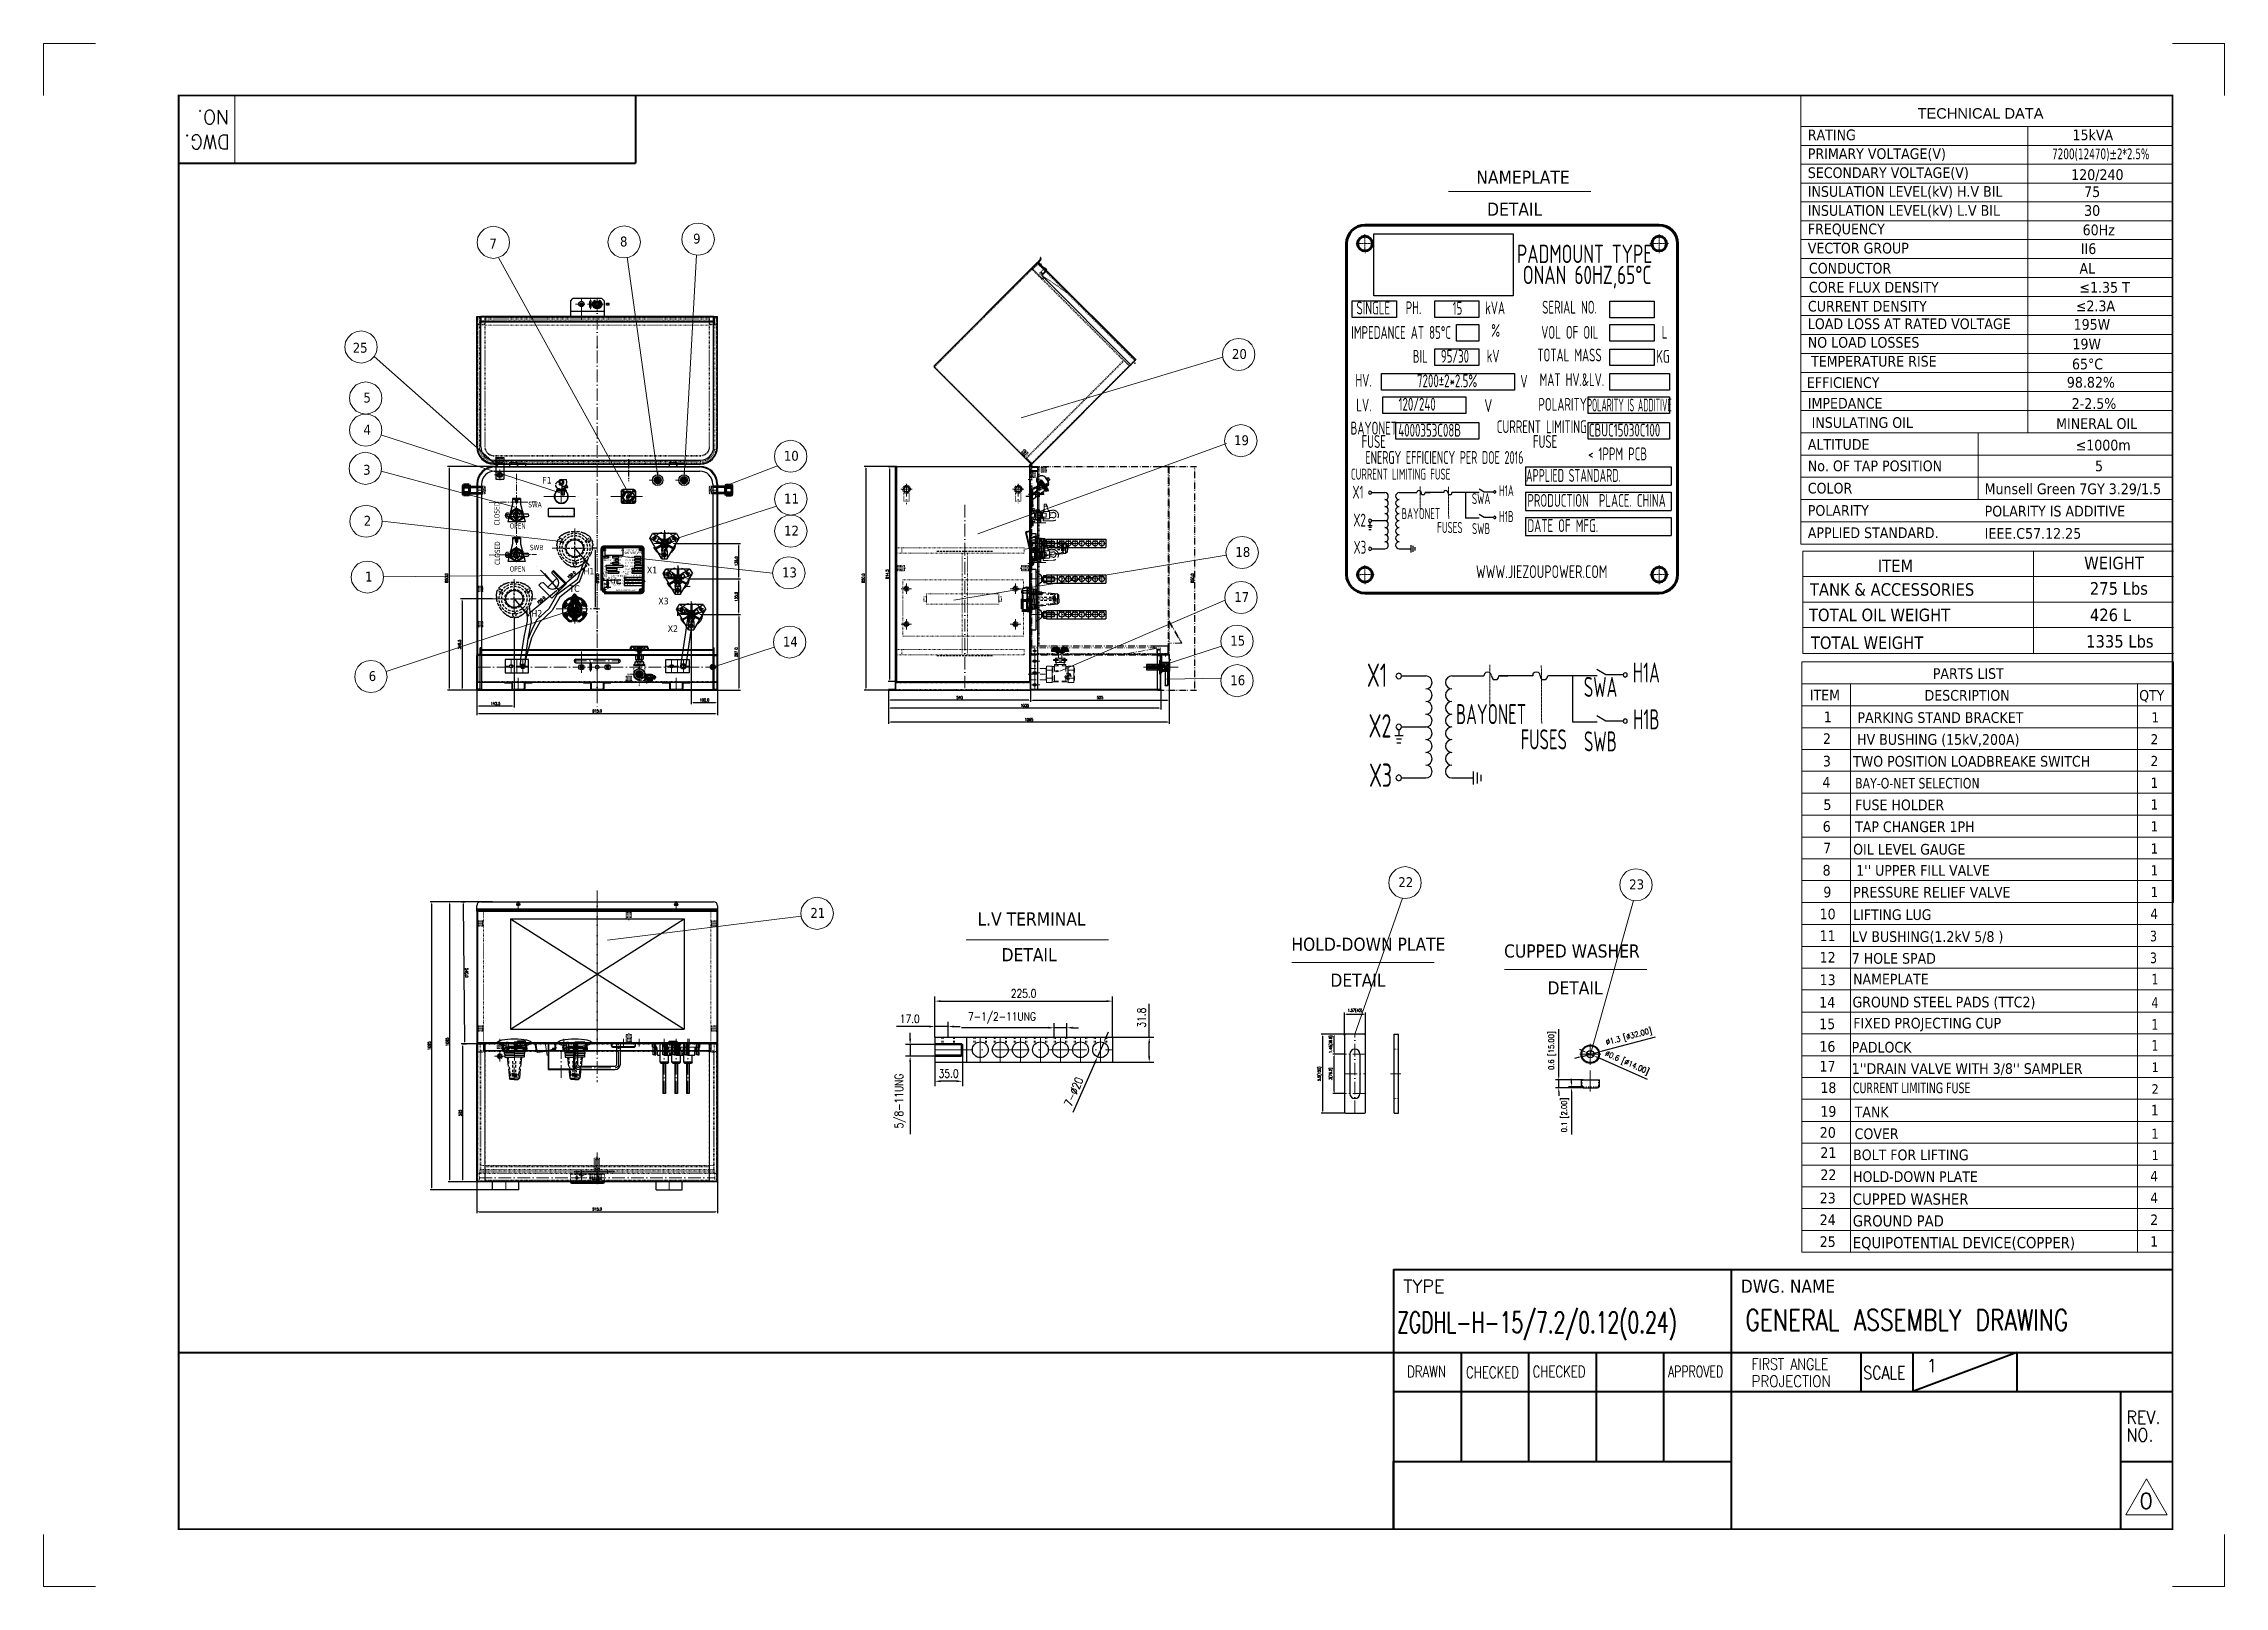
# Model space of a CAD drawing. Header units: millimetres. Extents: x 13152 to 35294, y -6229 to 14001.
# Drawn here: x 27005 to 35294, y 8140 to 14001 of the extents above; entities outside this region: 2.
import ezdxf
from ezdxf.enums import TextEntityAlignment as Align

# ---------------------------------------------------------------- set-up
doc = ezdxf.new("R2010")
doc.units = ezdxf.units.MM
doc.header["$LTSCALE"] = 4
for name, pattern in [('5 双点画线', [10.5, 6.25, -1.25, 0.25, -1.25, 0.25, -1.25]), ('ACAD_ISO02W100', [15, 12, -3]), ('ACAD_ISO03W100', [1.18, 0.47, -0.71]), ('ACAD_ISO10W100', [18, 12, -3, 0, -3]), ('ACISOWELD', [3, 2, -1]), ('CENTERX2', [101.6, 63.5, -12.7, 12.7, -12.7]), ('DASHED', [0.75, 0.5, -0.25])]:
    doc.linetypes.add(name, pattern=pattern)
for name, color, linetype in [('1', 12, 'Continuous'), ('10', 1, 'Continuous'), ('2', 3, 'Continuous'), ('4虚线层', 6, 'DASHED'), ('C00-00-00', 7, 'Continuous'), ('器身绝缘0', 4, 'Continuous')]:
    doc.layers.add(name, color=color, linetype=linetype)
for name, color, linetype, lineweight in [('6文字层', 3, 'Continuous', 35), ('标注、文本', 3, 'Continuous', 25), ('粗实线', 4, 'Continuous', 53), ('铁心', 3, 'Continuous', 0)]:
    doc.layers.add(name, color=color, linetype=linetype, lineweight=lineweight)
doc.layers.add('paper', color=254, linetype='Continuous', plot=False)
doc.styles.add('PDF Arial', font='arial.ttf')
doc.styles.add('pdm', font='gbenor.shx', dxfattribs={"width": 0.8, "bigfont": 'gbhzfs.shx'})
doc.styles.add('ROMANS', font='romans.shx', dxfattribs={"bigfont": 'whgtxt.shx'})
doc.styles.get("Standard").update_dxf_attribs({"font": 'txt', "bigfont": 'gbcbig.shx'})
doc.styles.add('Tahoma$001', font='tahoma.ttf', dxfattribs={"height": 2.159784})
doc.styles.add('Tahoma_txtstyle_28.93_0_0', font='tahoma.ttf')
doc.styles.add('Tahoma_txtstyle_30.40_0_0', font='tahoma.ttf')
doc.styles.add('Tahoma_txtstyle_30.51_0_0', font='tahoma.ttf')
doc.styles.add('TH_GBDIM', font='romans.shx', dxfattribs={"width": 0.8, "bigfont": 'gbcbig.shx'})
doc.dimstyles.new('TH_GBDIM1', dxfattribs={"dimscale": 3, "dimtxt": 3.5, "dimasz": 2.5, "dimexe": 2, "dimexo": 0, "dimgap": 1.5, "dimtad": 1, "dimdec": 1, "dimzin": 0, "dimdsep": 46, "dimtxsty": 'TH_GBDIM', "dimcen": 2.5, "dimclrd": 3, "dimclre": 256, "dimclrt": 2, "dimadec": 0, "dimazin": 0, "dimtfac": 0.714286, "dimtdec": 1, "dimtmove": 0, "dimatfit": 3, "dimfxl": 1, "dimtzin": 0, "dimlwd": -1, "dimlwe": -1, "dimarcsym": 0})
picture_1 = doc.add_image_def('image1.png', size_in_pixel=(551, 245))
pattern_1 = [(135, (75926.2069, -165104.8281), (0.56126601, 0.56126601), []), (45, (75926.2069, -165104.8281), (1.68379802, 0.56126601), [1.984375, -1.190625])]

msp = doc.modelspace()

# ---------------------------------------------------------------- texts
at = {"layer": '1', "color": 4, "lineweight": 13}
for s, width, p in [('ZGDHL-H-15/7.2/0.12(0.24)', 0.65, (32149.38, 9102.45)), ('GENERAL ASSEMBLY DRAWING', 0.76, (33473.65, 9111.78))]:
    msp.add_text(s, height=80, dxfattribs=dict(at, width=width)).set_placement(p)
at = {"layer": '2', "lineweight": 13, "style": 'ROMANS'}
for s, p in [('NO.', (27711.52, 13748.3)), ('DWG.', (27713.42, 13653.78))]:
    msp.add_text(s, height=53.282, rotation=180, dxfattribs=at).set_placement(p)
for s, height, p in [('TYPE', 49.335, (32173.22, 9255.36)), ('1', 49.34, (34160.96, 8953.6))]:
    msp.add_text(s, height=height, dxfattribs=at).set_placement(p)
for s, height, width, p in [('DRAWN', 43.415, 0.75, (32187.71, 8934.07)), ('CHECKED', 43.415, 0.75, (32411.71, 8931.32)), ('CHECKED', 43.415, 0.75, (32664.75, 8934.07)), ('APPROVED', 43.415, 0.7, (33179.12, 8934.07)), ('FIRST ANGLE', 43.4148, 0.8, (33496.89, 8962.34)), ('SCALE', 49.335, 0.8, (33921.07, 8926.57)), ('PROJECTION', 43.415, 0.86, (33496.89, 8897.28)), ('REV.', 49.335, 0.9, (34921.49, 8757.73)), ('NO.', 49.335, 0.9, (34921.49, 8690.45))]:
    msp.add_text(s, height=height, dxfattribs=dict(at, width=width)).set_placement(p)
at = {"layer": '2', "color": 4, "lineweight": 13, "style": 'ROMANS'}
msp.add_text('0', height=59.2, dxfattribs=at).set_placement((34971.21, 8434.86))
at = {"layer": '标注、文本', "style": 'pdm'}
for s, height, width, p in [('PADMOUNT TYPE ', 69.8775, 0.8, (32877.37, 13202.06)), (' ONAN 60HZ,65°C', 69.8775, 0.8, (32856.52, 13122.08)), ('SINGLE', 48.914, 0.72, (32059.14, 12996.45)), ('PH.', 48.914, 0.72, (32211.87, 12997.49)), ('15', 48.914, 0.72, (32378.87, 12995.61)), ('kVA', 48.914, 0.72, (32522.07, 12997.04)), ('SERIAL NO.', 48.914, 0.72, (32804.95, 12999.46)), ('%%%', 48.914, 0.72, (32524.15, 12911.38)), ('IMPEDANCE AT 85°C ', 48.9143, 0.72, (32174.5, 12903.46)), ('VOL OF OIL', 48.914, 0.72, (32805.93, 12903.96)), ('L', 48.91, 0.72, (33166.21, 12904.41)), ('BIL', 48.914, 0.72, (32237.61, 12812.84)), ('95/30', 48.914, 0.72, (32369.43, 12813.13)), ('kV', 48.914, 0.72, (32514.36, 12813.64)), ('TOTAL MASS', 48.914, 0.72, (32804.67, 12817.88)), ('KG', 48.914, 0.72, (33160.24, 12812.61)), ('HV.', 48.914, 0.72, (32021.96, 12721.77)), ('7200±2*2.5%%%', 48.9143, 0.72, (32339.63, 12719.71)), ('V', 48.91, 0.72, (32631.72, 12717.53)), ('MAT HV.&LV.', 48.9143, 0.72, (32813.68, 12724.21)), ('LV.', 48.914, 0.72, (32023.26, 12627.81)), ('120/240', 48.914, 0.72, (32225.6, 12630.93)), ('V', 48.91, 0.8, (32496.19, 12625.57)), ('POLARITY', 48.914, 0.72, (32778.61, 12630.51)), ('POLARITY IS ADDITIVE', 48.9143, 0.5, (33032.56, 12627.73)), ('BAYONET', 48.914, 0.72, (32061.13, 12540.06)), ('4000353C08B', 48.9143, 0.72, (32273.25, 12532.05)), ('CURRENT LIMITING', 48.9143, 0.72, (32699.38, 12545.38)), ('CBUC15030C100', 48.9143, 0.72, (33013.89, 12532.6)), ('FUSE', 48.914, 0.72, (32060.7, 12489.1)), ('ENERGY EFFICIENCY PER DOE 2016', 48.9143, 0.67, (32329.57, 12428.64)), ('FUSE', 48.914, 0.72, (32711.89, 12489.1)), ('< 1PPM PCB', 48.914, 0.72, (32987.43, 12442.2)), ('CURRENT LIMITING FUSE', 41.9265, 0.7, (32163.26, 12365.18)), ('X1', 48.914, 0.72, (32000.74, 12296.87)), ('H1A', 41.927, 0.7, (32564.69, 12302.46)), ('X2', 48.914, 0.72, (32006.97, 12190.73)), ('H1B', 41.927, 0.7, (32564.69, 12204.39)), ('X3', 48.914, 0.72, (32008.23, 12087.47)), ('IMPEDANCE AT 85°C ', 6.125, 0.72, (29154.28, 12038.44)), ('HV.', 6.125, 0.72, (29135.17, 12015.69)), ('SINGLE', 6.125, 0.72, (29139.83, 12050.08)), ('PH.', 6.125, 0.72, (29158.96, 12050.21)), ('BIL', 6.125, 0.72, (29162.18, 12027.09)), ('95/30', 6.125, 0.72, (29178.69, 12027.13)), ('kVA', 6.125, 0.72, (29197.8, 12050.16)), ('kV', 6.125, 0.72, (29196.83, 12027.19)), ('%%%', 6.125, 0.72, (29198.06, 12039.43)), ('PADMOUNT TYPE ', 8.75, 0.8, (29242.29, 12075.83)), ('V', 6.12, 0.72, (29211.53, 12015.16)), (' ONAN 60HZ,65°C', 8.75, 0.8, (29239.68, 12065.81)), ('TOTAL MASS', 6.125, 0.72, (29233.18, 12027.72)), ('MAT HV.&LV.', 6.125, 0.72, (29234.31, 12015.99)), ('VOL OF OIL', 6.125, 0.72, (29233.34, 12038.5)), ('SERIAL NO.', 6.125, 0.72, (29233.22, 12050.46)), ('KG', 6.125, 0.72, (29277.71, 12027.06)), ('L', 6.12, 0.72, (29278.46, 12038.56)), ('WWW.JIEZOUPOWER.COM ', 48.9143, 0.8, (32709.58, 11994.67)), ('BAYONET', 6.125, 0.72, (29140.08, 11992.93)), ('CURRENT LIMITING FUSE', 5.25, 0.7, (29152.87, 11971.04)), ('X1', 6.125, 0.72, (29132.52, 11962.48)), ('X2', 6.125, 0.72, (29133.3, 11949.19)), ('X3', 6.125, 0.72, (29133.46, 11936.26)), ('LV.', 6.125, 0.72, (29135.34, 12003.92)), ('FUSE', 6.125, 0.72, (29140.03, 11986.55)), ('ENERGY EFFICIENCY PER DOE 2016', 6.125, 0.67, (29173.69, 11978.98)), ('V', 6.12, 0.8, (29194.56, 12003.64)), ('CURRENT LIMITING', 6.125, 0.72, (29220, 11993.6)), ('H1A', 5.25, 0.7, (29203.13, 11963.18)), ('H1B', 5.25, 0.7, (29203.13, 11950.9)), ('FUSE', 6.125, 0.72, (29221.57, 11986.55)), ('POLARITY', 6.125, 0.72, (29229.92, 12004.26)), ('< 1PPM PCB', 6.125, 0.72, (29256.07, 11980.68)), ('POLARITY IS ADDITIVE', 6.125, 0.5, (29261.72, 12003.91)), ('WWW.JIEZOUPOWER.COM ', 6.125, 0.8, (29221.28, 11924.64)), ('X1', 88.779, 0.72, (32073.12, 11601.62)), ('H1A', 76.097, 0.7, (33096.68, 11611.76)), ('X2', 88.779, 0.72, (32084.42, 11408.97)), ('H1B', 76.097, 0.7, (33096.68, 11433.77)), ('X3', 88.779, 0.72, (32086.72, 11221.57))]:
    msp.add_text(s, height=height, dxfattribs=dict(at, width=width)).set_placement(p, align=Align.MIDDLE_CENTER)
at = {"layer": '标注、文本', "lineweight": 13, "style": 'Tahoma$001'}
for s, p in [('F1', (28900.68, 12329.64)), ('H1', (29057.77, 11984.06)), ('X1', (29298.27, 11988.52)), ('X3', (29341.84, 11870.5)), ('H2', (28859.78, 11823.57)), ('X2', (29377.49, 11765.58))]:
    msp.add_text(s, height=25, dxfattribs=at).set_placement(p)
at = {"layer": '标注、文本', "style": 'pdm'}
for s, height, width, p in [('APPLIED STANDARD.', 48.9143, 0.67, (32639.66, 12360.34)), ('PRODUCTION  PLACE. CHINA', 48.9143, 0.72, (32644.65, 12265.46)), ('DATE OF MFG.', 48.9143, 0.72, (32644.65, 12169.68)), ('APPLIED STANDARD.', 6.125, 0.67, (29212.52, 11970.43)), ('PRODUCTION  PLACE. CHINA', 6.125, 0.72, (29213.15, 11958.55)), ('DATE OF MFG.', 6.125, 0.72, (29213.15, 11946.56))]:
    msp.add_text(s, height=height, dxfattribs=dict(at, width=width)).set_placement(p, align=Align.MIDDLE_LEFT)
at = {"layer": '标注、文本', "style": 'pdm', "width": 0.7}
for s, height, p in [('SWA', 41.927, (32503.95, 12251.29)), ('BAYONET', 41.927, (32313.09, 12194.29)), ('FUSES', 41.927, (32398.5, 12141.47)), ('SWB', 41.927, (32503.09, 12137.3)), ('BAYONET', 5.25, (29171.63, 11949.64)), ('FUSES', 5.25, (29182.33, 11943.02)), ('SWA', 5.25, (29195.53, 11956.77)), ('SWB', 5.25, (29195.42, 11942.5)), ('SWA', 76.097, (32986.45, 11518.89)), ('BAYONET', 76.097, (32640.04, 11415.45)), ('FUSES', 76.097, (32795.06, 11319.56)), ('SWB', 76.097, (32984.88, 11312))]:
    msp.add_text(s, height=height, dxfattribs=at).set_placement(p, align=Align.RIGHT)
at = {"layer": '标注、文本', "style": 'Tahoma$001', "width": 0.76}
for p in [(28738.05, 12170.34), (28739.99, 12020.36)]:
    msp.add_text('CLOSED', height=20, rotation=90, dxfattribs=at).set_placement(p)
for s, p in [('SWA', (28847.76, 12239.47)), ('OPEN', (28776.8, 12158.68)), ('SWB', (28853.75, 12076.55)), ('OPEN', (28776.8, 11995.29))]:
    msp.add_text(s, height=20, dxfattribs=at).set_placement(p)
at = {"layer": '标注、文本', "attachment_point": 1, "line_spacing_factor": 0.857143, "style": 'pdm'}
for insert, char_height, width in [((16410.45, -5956.05), 25.532, 366.6154), ((13151.83, -6229.2), 16.903, 242.7076)]:
    msp.add_mtext('{\\C4;  }', dxfattribs=dict(at, insert=insert, char_height=char_height, width=width))
at = {"layer": '铁心', "lineweight": 13}
for s, height, style, p in [('TECHNICAL DATA', 39.7655, 'PDF Arial', (34127.88, 13715.95)), ('15kVA', 40.606, 'Tahoma$001', (34716.56, 13633.94)), ('RATING', 40.606, 'Tahoma$001', (33710.51, 13633.94)), ('PRIMARY VOLTAGE(V)', 40.6063, 'Tahoma$001', (33710.51, 13562.46)), ('NAMEPLATE', 50, 'Tahoma$001', (32450.69, 13468.27)), ('SECONDARY VOLTAGE(V)', 40.6063, 'Tahoma$001', (33710.51, 13490.29)), ('120/240', 40.606, 'Tahoma$001', (34711.5, 13482.78)), ('INSULATION LEVEL(kV) H.V BIL', 40.6063, 'Tahoma$001', (33710.51, 13418.8)), ('75', 40.606, 'Tahoma$001', (34760.8, 13418.12)), ('DETAIL', 50, 'Tahoma$001', (32491.63, 13346.98)), ('INSULATION LEVEL(kV) L.V BIL', 40.6063, 'Tahoma$001', (33710.51, 13346.63)), ('30', 40.606, 'Tahoma$001', (34760.8, 13346.63)), ('8', 37.59, 'Tahoma$001', (29196.07, 13230.29)), ('9', 37.59, 'Tahoma$001', (29473.95, 13241.45)), ('FREQUENCY', 40.606, 'Tahoma$001', (33710.51, 13276.51)), ('60Hz', 40.606, 'Tahoma$001', (34754.98, 13272.84)), ('7', 37.59, 'Tahoma$001', (28699.89, 13222.17)), ('VECTOR GROUP', 40.6063, 'Tahoma$001', (33710.51, 13203.66)), ('II6', 40.606, 'Tahoma$001', (34748.28, 13201.55)), ('CONDUCTOR', 40.606, 'Tahoma$001', (33714.69, 13127.39)), ('CORE FLUX DENSITY', 40.6063, 'Tahoma$001', (33714.69, 13055.22)), ('AL', 40.606, 'Tahoma$001', (34742.98, 13126.74)), ('≤1.35 T', 40.606, 'Tahoma$001', (34742.98, 13054.58)), ('CURRENT DENSITY', 40.6063, 'Tahoma$001', (33711.08, 12983.06)), ('≤2.3A', 40.606, 'Tahoma$001', (34729.28, 12983.97)), ('LOAD LOSS AT RATED VOLTAGE', 40.6063, 'Tahoma$001', (33710.51, 12916.22)), ('195W', 40.606, 'Tahoma$001', (34720.72, 12913.88)), ('25', 37.589, 'Tahoma$001', (28180.39, 12826.71)), ('NO LOAD LOSSES', 40.6063, 'Tahoma$001', (33710.51, 12845.65)), ('19W', 40.606, 'Tahoma$001', (34716.21, 12839.44)), ('20', 37.589, 'Tahoma$001', (31521.95, 12802.98)), ('EFFICIENCY', 40.606, 'Tahoma$001', (33706.94, 12692.87)), ('98.82%%%', 40.606, 'Tahoma$001', (34695, 12693.95)), ('5', 37.59, 'Tahoma$001', (28220.99, 12637.29)), ('IMPEDANCE', 40.606, 'Tahoma$001', (33710.51, 12614.49)), ('2-2.5%%%', 40.606, 'Tahoma$001', (34713.35, 12613.29)), ('4', 37.59, 'Tahoma$001', (28220.99, 12515.31)), ('10', 37.589, 'Tahoma$001', (29818.91, 12416.15)), ('19', 37.589, 'Tahoma$001', (31530.13, 12475.38)), ('ALTITUDE', 40.606, 'Tahoma$001', (33710.51, 12457.65)), ('≤1000m', 40.606, 'Tahoma$001', (34728.59, 12455.34)), ('3', 37.59, 'Tahoma$001', (28219.81, 12362.93)), ('No. OF TAP POSITION', 40.6063, 'Tahoma$001', (33710.45, 12376.39)), ('5', 40.61, 'Tahoma$001', (34802.04, 12376.39)), ('11', 37.589, 'Tahoma$001', (29819.87, 12253.71)), ('COLOR', 40.606, 'Tahoma$001', (33710.45, 12291.71)), ('Munsell Green 7GY 3.29/1.5', 40.6063, 'Tahoma$001', (34382.69, 12289.16)), ('2', 37.59, 'Tahoma$001', (28222.24, 12169.32)), ('POLARITY', 40.606, 'Tahoma$001', (33710.45, 12207.04)), ('POLARITY IS ADDITIVE', 40.6063, 'Tahoma$001', (34382.69, 12204.48)), ('12', 37.589, 'Tahoma$001', (29819.87, 12131.72)), ('APPLIED STANDARD.', 40.6063, 'Tahoma$001', (33710.45, 12122.36)), ('IEEE.C57.12.25', 40.6063, 'Tahoma$001', (34382.69, 12119.8)), ('18', 37.589, 'Tahoma$001', (31534.88, 12050.69)), ('ITEM', 47.513, 'Tahoma_txtstyle_30.51_0_0', (33976.5, 11993.1)), ('1', 37.59, 'Tahoma$001', (28227.31, 11957.09)), ('13', 37.589, 'Tahoma$001', (29811.98, 11973.1)), ('TANK & ACCESSORIES', 47.5129, 'Tahoma_txtstyle_30.51_0_0', (33718.48, 11903.46)), ('275 Lbs', 47.513, 'Tahoma_txtstyle_30.51_0_0', (34782.38, 11907.42)), ('17', 37.589, 'Tahoma$001', (31530.79, 11879.73)), ('TOTAL OIL WEIGHT', 47.5129, 'Tahoma_txtstyle_30.51_0_0', (33714.78, 11806.7)), ('426 L', 47.513, 'Tahoma_txtstyle_30.51_0_0', (34782.68, 11806.89)), ('14', 37.589, 'Tahoma$001', (29815.19, 11710.14)), ('15', 37.589, 'Tahoma$001', (31515.58, 11713.77)), ('TOTAL WEIGHT', 47.5129, 'Tahoma_txtstyle_30.51_0_0', (33722.19, 11701.16)), ('1335 Lbs', 47.513, 'Tahoma_txtstyle_30.51_0_0', (34768.17, 11706.37)), ('6', 37.59, 'Tahoma$001', (28240.93, 11579.28)), ('PARTS LIST', 40.487, 'Tahoma_txtstyle_30.40_0_0', (34185.68, 11587.56)), ('16', 37.589, 'Tahoma$001', (31515.58, 11563.53)), ('ITEM', 40.487, 'Tahoma_txtstyle_30.40_0_0', (33718.29, 11505.74)), ('DESCRIPTION', 40.487, 'Tahoma_txtstyle_30.40_0_0', (34154.34, 11504.71)), ('QTY', 40.309, 'Tahoma$001', (34970.01, 11504.89)), ('1', 40.49, 'Tahoma_txtstyle_30.40_0_0', (33771.24, 11422.89)), ('PARKING STAND BRACKET', 40.487, 'Tahoma_txtstyle_30.40_0_0', (33899.15, 11420.31)), ('1', 38.52, 'Tahoma$001', (35016.75, 11422.2)), ('2', 40.49, 'Tahoma_txtstyle_30.40_0_0', (33768.14, 11340.04)), (' HV BUSHING (15kV,200A)', 40.487, 'Tahoma_txtstyle_30.40_0_0', (33882.7, 11336.99)), ('2', 38.52, 'Tahoma_txtstyle_28.93_0_0', (35013.32, 11338.84)), ('3', 40.49, 'Tahoma_txtstyle_30.40_0_0', (33767.8, 11254.78)), ('TWO POSITION LOADBREAKE SWITCH', 40.487, 'Tahoma_txtstyle_30.40_0_0', (33882.7, 11254.14)), ('2', 38.52, 'Tahoma_txtstyle_28.93_0_0', (35013.32, 11256.33)), ('4', 40.49, 'Tahoma_txtstyle_30.40_0_0', (33766.08, 11174.68)), ('1', 38.52, 'Tahoma_txtstyle_28.93_0_0', (35013.32, 11173.48)), ('5', 40.49, 'Tahoma_txtstyle_30.40_0_0', (33769.98, 11089.43)), ('FUSE HOLDER', 40.487, 'Tahoma_txtstyle_30.40_0_0', (33890.32, 11088.5)), ('1', 38.52, 'Tahoma_txtstyle_28.93_0_0', (35013.32, 11090.97)), ('6', 40.49, 'Tahoma_txtstyle_30.40_0_0', (33767.17, 11006.58)), ('TAP CHANGER 1PH ', 40.487, 'Tahoma_txtstyle_30.40_0_0', (33890.32, 11005.65)), ('1', 38.52, 'Tahoma_txtstyle_28.93_0_0', (35013.32, 11008.12)), ('7', 40.49, 'Tahoma_txtstyle_30.40_0_0', (33768.91, 10924.76)), ('OIL LEVEL GAUGE ', 40.487, 'Tahoma_txtstyle_30.40_0_0', (33882.7, 10919.91)), ('1', 38.52, 'Tahoma_txtstyle_28.93_0_0', (35013.32, 10923.56)), ('8', 40.49, 'Tahoma_txtstyle_30.40_0_0', (33766.76, 10840.19)), ("1'' UPPER FILL VALVE", 40.487, 'Tahoma_txtstyle_30.40_0_0', (33894.33, 10839.65)), ('1', 38.52, 'Tahoma_txtstyle_28.93_0_0', (35013.32, 10841.05)), ('22', 37.589, 'Tahoma$001', (32154.17, 10796.42)), ('23', 37.589, 'Tahoma$001', (33031.82, 10787.97)), ('9', 40.49, 'Tahoma_txtstyle_30.40_0_0', (33769.51, 10757.51)), ('PRESSURE RELIEF VALVE', 40.487, 'Tahoma_txtstyle_30.40_0_0', (33882.7, 10756.82)), ('1', 38.52, 'Tahoma_txtstyle_28.93_0_0', (35013.32, 10758.2)), ('21', 37.589, 'Tahoma$001', (29919.55, 10679.48)), ('L.V TERMINAL', 50, 'Tahoma$001', (30554.89, 10650.51)), ('10', 40.487, 'Tahoma_txtstyle_30.40_0_0', (33755.42, 10673.97)), ('LIFTING LUG', 40.487, 'Tahoma_txtstyle_30.40_0_0', (33882.7, 10671.52)), ('4', 39.74, 'Tahoma$001', (35011.94, 10674.83)), ('11', 40.487, 'Tahoma_txtstyle_30.40_0_0', (33755.42, 10591.12)), ('LV BUSHING(1.2kV 5/8 )', 40.487, 'Tahoma_txtstyle_30.40_0_0', (33877.64, 10588.21)), ('DETAIL', 50, 'Tahoma$001', (30646.35, 10514.57)), ('HOLD-DOWN PLATE', 50, 'Tahoma$001', (31747.75, 10554.36)), ('CUPPED WASHER', 50, 'Tahoma$001', (32556.09, 10528.71)), ('12', 40.487, 'Tahoma_txtstyle_30.40_0_0', (33755.42, 10509.31)), ('7 HOLE SPAD', 40.487, 'Tahoma_txtstyle_30.40_0_0', (33877.64, 10505.36)), ('DETAIL', 50, 'Tahoma$001', (31896.07, 10417.78)), ('13', 40.487, 'Tahoma_txtstyle_30.40_0_0', (33755.42, 10423.88)), ('NAMEPLATE', 40.487, 'Tahoma_txtstyle_30.40_0_0', (33882.7, 10426.46)), ('DETAIL', 50, 'Tahoma$001', (32721.21, 10388.8)), ('14', 40.487, 'Tahoma_txtstyle_30.40_0_0', (33753.88, 10338.76)), ('GROUND STEEL PADS (TTC2)', 40.487, 'Tahoma_txtstyle_30.40_0_0', (33880.3, 10339.48)), ('15', 40.487, 'Tahoma_txtstyle_30.40_0_0', (33753.88, 10256.66)), ('FIXED PROJECTING CUP', 40.487, 'Tahoma_txtstyle_30.40_0_0', (33883.29, 10259.24)), ('16', 40.487, 'Tahoma_txtstyle_30.40_0_0', (33754.44, 10170.71)), ('PADLOCK', 40.487, 'Tahoma_txtstyle_30.40_0_0', (33877.2, 10167.95)), ('17', 40.487, 'Tahoma_txtstyle_30.40_0_0', (33755.2, 10095.8)), ("1''DRAIN VALVE WITH 3/8'' SAMPLER ", 40.487, 'Tahoma_txtstyle_30.40_0_0', (33877.2, 10086.82)), ('1', 36.33, 'Tahoma$001', (35017.1, 10093.85)), ('18', 40.487, 'Tahoma_txtstyle_30.40_0_0', (33758.26, 10014.03)), ('2', 36.33, 'Tahoma$001', (35017.1, 10011)), ('19', 40.487, 'Tahoma_txtstyle_30.40_0_0', (33758.26, 9924.03)), ('TANK', 40.487, 'Tahoma_txtstyle_30.40_0_0', (33888.6, 9922.01)), ('1', 40.49, 'Tahoma_txtstyle_30.40_0_0', (35014.32, 9928.86)), ('20', 40.487, 'Tahoma_txtstyle_30.40_0_0', (33756.1, 9844.08)), ('COVER', 40.487, 'Tahoma_txtstyle_30.40_0_0', (33888.6, 9839.16)), ('1', 38.38, 'Tahoma$001', (35015.6, 9840.32)), ('21', 40.487, 'Tahoma_txtstyle_30.40_0_0', (33758.26, 9767.41)), ('BOLT FOR LIFTING', 40.487, 'Tahoma_txtstyle_30.40_0_0', (33882.7, 9759.01)), ('1', 36.57, 'Tahoma$001', (35017.1, 9759.7)), ('22', 40.487, 'Tahoma_txtstyle_30.40_0_0', (33758.26, 9683.4)), ('HOLD-DOWN PLATE', 40.487, 'Tahoma_txtstyle_30.40_0_0', (33882.7, 9676.16)), ('4', 39.74, 'Tahoma$001', (35011.94, 9678.57)), ('23', 40.487, 'Tahoma_txtstyle_30.40_0_0', (33755.74, 9594.96)), ('CUPPED WASHER', 42.6179, 'Tahoma_txtstyle_30.40_0_0', (33881.44, 9589.88)), ('4', 39.74, 'Tahoma$001', (35011.94, 9595.72)), ('24', 40.487, 'Tahoma_txtstyle_30.40_0_0', (33755.74, 9512.11)), ('GROUND PAD  ', 42.6179, 'Tahoma_txtstyle_30.40_0_0', (33881.44, 9507.03)), ('2', 39.74, 'Tahoma$001', (35011.94, 9512.87)), ('25', 40.487, 'Tahoma_txtstyle_30.40_0_0', (33755.74, 9429.26)), ('EQUIPOTENTIAL DEVICE(COPPER)', 42.6179, 'Tahoma_txtstyle_30.40_0_0', (33881.44, 9424.52)), ('1', 39.74, 'Tahoma$001', (35011.94, 9430.36)), ('DWG. NAME', 49.845, 'Tahoma_txtstyle_30.40_0_0', (33455.93, 9255.36))]:
    msp.add_text(s, height=height, dxfattribs=dict(at, style=style)).set_placement(p)
for s, height, style, width, p in [('7200(12470)±2*2.5%%%', 40.6063, 'Tahoma$001', 0.7, (34638.98, 13561.78)), ('BAY-O-NET SELECTION', 40, 'Tahoma_txtstyle_30.40_0_0', 0.88, (33890.32, 11171.01)), ('3', 40.49, 'Tahoma_txtstyle_30.40_0_0', 0.85, (35011.44, 10590.26)), ('3', 40.49, 'Tahoma_txtstyle_30.40_0_0', 0.85, (35011.44, 10507.41)), ('1', 40.49, 'Tahoma_txtstyle_30.40_0_0', 0.85, (35017.1, 10426.46)), ('4', 40.49, 'Tahoma_txtstyle_30.40_0_0', 0.85, (35016.61, 10337.05)), ('1', 40.49, 'Tahoma_txtstyle_30.40_0_0', 0.85, (35016.61, 10254.2)), ('1', 40.49, 'Tahoma_txtstyle_30.40_0_0', 0.85, (35017.1, 10174.81)), ('CURRENT LIMITING FUSE ', 40, 'Tahoma_txtstyle_30.40_0_0', 0.76, (33881.76, 10013.55))]:
    msp.add_text(s, height=height, dxfattribs=dict(at, style=style, width=width)).set_placement(p)
at = {"layer": '铁心', "lineweight": 13, "style": 'Tahoma$001'}
for s, p in [('TEMPERATURE RISE ', (33969.05, 12794.08)), ('INSULATING OIL', (33917.45, 12561.32)), ('MINERAL OIL', (34808.34, 12557.46))]:
    msp.add_text(s, height=40.6063, dxfattribs=at).set_placement(p, align=Align.MIDDLE)
msp.add_text('65%%DC', height=40.606, dxfattribs=at).set_placement((34714.41, 12783.79), align=Align.MIDDLE_LEFT)
at = {"layer": '铁心', "lineweight": 13, "insert": (34760.79, 12051.53), "char_height": 47.513, "width": 562.5922, "attachment_point": 1, "style": 'Tahoma_txtstyle_30.51_0_0'}
msp.add_mtext('WEIGHT', dxfattribs=at)

# ---------------------------------------------------------------- blocks, each defined once
blk = doc.blocks.new('*D243')
at = {"layer": 'Defpoints', "color": 0}
for p in [(32029.2, 10313.9), (31949.2, 10233.1), (32029.2, 10233.1)]:
    blk.add_point(p, dxfattribs=at)
at = {"layer": '标注、文本'}
for p, q in [((31949.2, 10233.1), (31949.2, 10319.9)), ((32029.2, 10233.1), (32029.2, 10319.9))]:
    blk.add_line(p, q, dxfattribs=at)
at = {"layer": '标注、文本', "color": 3}
blk.add_line((31956.7, 10313.9), (32021.7, 10313.9), dxfattribs=at)
for points in [[(31956.7, 10315.2), (31956.7, 10312.7), (31949.2, 10313.9)], [(32021.7, 10315.2), (32021.7, 10312.7), (32029.2, 10313.9)]]:
    blk.add_solid(points, dxfattribs=at)
at = {"layer": '标注、文本', "color": 2, "insert": (31989.2, 10326.4), "char_height": 10.5, "attachment_point": 5, "style": 'TH_GBDIM'}
blk.add_mtext('1.57(40)', dxfattribs=at)
blk = doc.blocks.new('*D244')
at = {"layer": 'Defpoints', "color": 0}
for p in [(31867.3, 10237.1), (31953.2, 10237.1), (31953.2, 9937.1)]:
    blk.add_point(p, dxfattribs=at)
at = {"layer": '标注、文本'}
for p, q in [((31953.2, 10237.1), (31861.3, 10237.1)), ((31953.2, 9937.1), (31861.3, 9937.1))]:
    blk.add_line(p, q, dxfattribs=at)
at = {"layer": '标注、文本', "color": 3}
blk.add_line((31867.3, 9944.6), (31867.3, 10229.6), dxfattribs=at)
for points in [[(31866.1, 10229.6), (31868.6, 10229.6), (31867.3, 10237.1)], [(31866.1, 9944.6), (31868.6, 9944.6), (31867.3, 9937.1)]]:
    blk.add_solid(points, dxfattribs=at)
at = {"layer": '标注、文本', "color": 2, "insert": (31854.8, 10087.1), "char_height": 10.5, "attachment_point": 5, "rotation": 90, "style": 'TH_GBDIM'}
blk.add_mtext('5.9(150)', dxfattribs=at)
blk = doc.blocks.new('*D245')
at = {"layer": 'Defpoints', "color": 0}
for p in [(31910.9, 10162.1), (31949.2, 10162.1), (31949.2, 10012.1)]:
    blk.add_point(p, dxfattribs=at)
at = {"layer": '标注、文本'}
for p, q in [((31949.2, 10162.1), (31904.9, 10162.1)), ((31949.2, 10012.1), (31904.9, 10012.1))]:
    blk.add_line(p, q, dxfattribs=at)
at = {"layer": '标注、文本', "color": 3}
blk.add_line((31910.9, 10019.6), (31910.9, 10154.6), dxfattribs=at)
for points in [[(31909.6, 10154.6), (31912.1, 10154.6), (31910.9, 10162.1)], [(31909.6, 10019.6), (31912.1, 10019.6), (31910.9, 10012.1)]]:
    blk.add_solid(points, dxfattribs=at)
at = {"layer": '标注、文本', "color": 2, "insert": (31898.4, 10087.1), "char_height": 10.5, "attachment_point": 5, "rotation": 90, "style": 'TH_GBDIM'}
blk.add_mtext('3(76.2)', dxfattribs=at)
blk = doc.blocks.new('*D246')
at = {"layer": 'Defpoints', "color": 0}
for p in [(31910.9, 10237.1), (31949.2, 10237.1), (31949.2, 10162.1)]:
    blk.add_point(p, dxfattribs=at)
at = {"layer": '标注、文本'}
for p, q in [((31949.2, 10237.1), (31904.9, 10237.1)), ((31949.2, 10162.1), (31904.9, 10162.1))]:
    blk.add_line(p, q, dxfattribs=at)
at = {"layer": '标注、文本', "color": 3}
blk.add_line((31910.9, 10169.6), (31910.9, 10229.6), dxfattribs=at)
for points in [[(31909.6, 10229.6), (31912.1, 10229.6), (31910.9, 10237.1)], [(31909.6, 10169.6), (31912.1, 10169.6), (31910.9, 10162.1)]]:
    blk.add_solid(points, dxfattribs=at)
at = {"layer": '标注、文本', "color": 2, "insert": (31898.4, 10199.6), "char_height": 10.5, "attachment_point": 5, "rotation": 90, "style": 'TH_GBDIM'}
blk.add_mtext('1.45(36.8)', dxfattribs=at)
blk = doc.blocks.new('*D194')
at = {"layer": 'Defpoints', "color": 0}
for p in [(33228.4, 4.8), (33197.5, -3.3)]:
    blk.add_point(p, dxfattribs=at)
at = {"layer": '标注、文本', "color": 3}
for p, q in [((33197.5, -3.3), (33228.4, 4.8)), ((33336.3, 33.3), (33235.7, 6.7)), ((33190.2, -5.2), (33183, -7.1))]:
    blk.add_line(p, q, dxfattribs=at)
for points in [[(33235.4, 8), (33236, 5.5), (33228.4, 4.8)], [(33189.9, -4), (33190.6, -6.4), (33197.5, -3.3)]]:
    blk.add_solid(points, dxfattribs=at)
at = {"layer": '标注、文本', "color": 2, "insert": (33286.5, 33.1), "char_height": 10.5, "attachment_point": 5, "rotation": 14.7739, "style": 'TH_GBDIM'}
blk.add_mtext('∅1.3 [∅32.00]', dxfattribs=at)
blk = doc.blocks.new('*D195')
at = {"layer": 'Defpoints', "color": 0}
for p in [(33206.6, 3.6), (33219.4, -2.1)]:
    blk.add_point(p, dxfattribs=at)
at = {"layer": '标注、文本', "color": 3}
for p, q in [((33199.7, 6.6), (33192.8, 9.6)), ((33206.6, 3.6), (33219.4, -2.1)), ((33321.5, -47.2), (33226.2, -5.1))]:
    blk.add_line(p, q, dxfattribs=at)
for points in [[(33200.2, 7.8), (33199.2, 5.5), (33206.6, 3.6)], [(33226.7, -4), (33225.7, -6.2), (33219.4, -2.1)]]:
    blk.add_solid(points, dxfattribs=at)
at = {"layer": '标注、文本', "color": 2, "insert": (33282.3, -16.2), "char_height": 10.5, "attachment_point": 5, "rotation": 336.167, "style": 'TH_GBDIM'}
blk.add_mtext('∅0.6 [∅14.00]', dxfattribs=at)
blk = doc.blocks.new('*D196')
at = {"layer": 'Defpoints', "color": 0}
for p in [(33153, -48), (33199.5, -48), (33199.5, -63)]:
    blk.add_point(p, dxfattribs=at)
at = {"layer": '标注、文本', "color": 3}
for p, q in [((33153, -40.5), (33153, 48.4)), ((33153, -63), (33153, -48)), ((33153, -70.5), (33153, -78))]:
    blk.add_line(p, q, dxfattribs=at)
at = {"layer": '标注、文本'}
for p, q in [((33199.5, -48), (33147, -48)), ((33199.5, -63), (33147, -63))]:
    blk.add_line(p, q, dxfattribs=at)
at = {"layer": '标注、文本', "color": 3}
for points in [[(33151.7, -40.5), (33154.2, -40.5), (33153, -48)], [(33151.7, -70.5), (33154.2, -70.5), (33153, -63)]]:
    blk.add_solid(points, dxfattribs=at)
at = {"layer": '标注、文本', "color": 2, "insert": (33140.5, 7.7), "char_height": 10.5, "attachment_point": 5, "rotation": 90, "style": 'TH_GBDIM'}
blk.add_mtext('0.6 [15.00]', dxfattribs=at)
blk = doc.blocks.new('*D197')
at = {"layer": 'Defpoints', "color": 0}
for p in [(33177.5, -63), (33199.5, -61), (33199.5, -63)]:
    blk.add_point(p, dxfattribs=at)
at = {"layer": '标注、文本'}
for p, q in [((33199.5, -61), (33171.5, -61)), ((33199.5, -63), (33171.5, -63))]:
    blk.add_line(p, q, dxfattribs=at)
at = {"layer": '标注、文本', "color": 3}
for p, q in [((33177.5, -53.5), (33177.5, -46)), ((33177.5, -61), (33177.5, -63)), ((33177.5, -70.5), (33177.5, -151.4))]:
    blk.add_line(p, q, dxfattribs=at)
for points in [[(33176.2, -53.5), (33178.7, -53.5), (33177.5, -61)], [(33176.2, -70.5), (33178.7, -70.5), (33177.5, -63)]]:
    blk.add_solid(points, dxfattribs=at)
at = {"layer": '标注、文本', "color": 2, "insert": (33165, -114.7), "char_height": 10.5, "attachment_point": 5, "rotation": 90, "style": 'TH_GBDIM'}
blk.add_mtext('0.1 [2.00]', dxfattribs=at)
blk = doc.blocks.new('*D207')
at = {"layer": 'Defpoints', "color": 0}
for p in [(31985.4, 9326.9), (31760.4, 9281.2), (31985.4, 9281.2)]:
    blk.add_point(p, dxfattribs=at)
at = {"layer": '标注、文本'}
for p, q in [((31760.4, 9281.2), (31760.4, 9332.9)), ((31985.4, 9281.2), (31985.4, 9332.9))]:
    blk.add_line(p, q, dxfattribs=at)
at = {"layer": '标注、文本', "color": 3}
blk.add_line((31767.9, 9326.9), (31977.9, 9326.9), dxfattribs=at)
for points in [[(31767.9, 9328.1), (31767.9, 9325.6), (31760.4, 9326.9)], [(31977.9, 9328.1), (31977.9, 9325.6), (31985.4, 9326.9)]]:
    blk.add_solid(points, dxfattribs=at)
at = {"layer": '标注、文本', "color": 2, "insert": (31872.9, 9336.6), "char_height": 10.5, "attachment_point": 5, "style": 'TH_GBDIM'}
blk.add_mtext('225.0', dxfattribs=at)
blk = doc.blocks.new('*D208')
at = {"layer": 'Defpoints', "color": 0}
for p in [(31985.4, 9281.2), (32032, 9281.2), (31985.4, 9249.5)]:
    blk.add_point(p, dxfattribs=at)
at = {"layer": '标注、文本', "color": 3}
for p, q in [((32032, 9281.2), (32032, 9323.3)), ((32032, 9257), (32032, 9273.7))]:
    blk.add_line(p, q, dxfattribs=at)
at = {"layer": '标注、文本'}
for p, q in [((31985.4, 9281.2), (32038, 9281.2)), ((31985.4, 9249.5), (32038, 9249.5))]:
    blk.add_line(p, q, dxfattribs=at)
at = {"layer": '标注、文本', "color": 3}
for points in [[(32030.8, 9273.7), (32033.3, 9273.7), (32032, 9281.2)], [(32030.8, 9257), (32033.3, 9257), (32032, 9249.5)]]:
    blk.add_solid(points, dxfattribs=at)
at = {"layer": '标注、文本', "color": 2, "insert": (32022.3, 9306), "char_height": 10.5, "attachment_point": 5, "rotation": 90, "style": 'TH_GBDIM'}
blk.add_mtext('31.8', dxfattribs=at)
blk = doc.blocks.new('*D209')
at = {"layer": 'Defpoints', "color": 0}
for p in [(31966.4, 9256.2), (31974.4, 9274.5)]:
    blk.add_point(p, dxfattribs=at)
at = {"layer": '标注、文本', "color": 3}
for p, q in [((31977.5, 9281.4), (31980.5, 9288.2)), ((31974.4, 9274.5), (31966.4, 9256.2)), ((31935.5, 9186.1), (31963.4, 9249.3))]:
    blk.add_line(p, q, dxfattribs=at)
for points in [[(31962.2, 9249.8), (31964.5, 9248.8), (31966.4, 9256.2)], [(31976.3, 9281.9), (31978.6, 9280.9), (31974.4, 9274.5)]]:
    blk.add_solid(points, dxfattribs=at)
at = {"layer": '标注、文本', "color": 2, "insert": (31936.4, 9212.2), "char_height": 10.5, "attachment_point": 5, "rotation": 66.2507, "style": 'TH_GBDIM'}
blk.add_mtext('7-%%C20', dxfattribs=at)
blk = doc.blocks.new('*D210')
at = {"layer": 'Defpoints', "color": 0}
for p in [(31927.6, 9293.2), (31911.6, 9281.2), (31927.6, 9281.2)]:
    blk.add_point(p, dxfattribs=at)
at = {"layer": '标注、文本', "color": 3}
for p, q in [((31904.1, 9293.2), (31794.4, 9293.2)), ((31927.6, 9293.2), (31911.6, 9293.2)), ((31935.1, 9293.2), (31942.6, 9293.2))]:
    blk.add_line(p, q, dxfattribs=at)
at = {"layer": '标注、文本'}
for p, q in [((31911.6, 9281.2), (31911.6, 9299.2)), ((31927.6, 9281.2), (31927.6, 9299.2))]:
    blk.add_line(p, q, dxfattribs=at)
at = {"layer": '标注、文本', "color": 3}
for points in [[(31904.1, 9294.5), (31904.1, 9292), (31911.6, 9293.2)], [(31935.1, 9294.5), (31935.1, 9292), (31927.6, 9293.2)]]:
    blk.add_solid(points, dxfattribs=at)
at = {"layer": '标注、文本', "color": 2, "insert": (31845.5, 9305.7), "char_height": 10.5, "attachment_point": 5, "style": 'TH_GBDIM'}
blk.add_mtext('7-1/2-11UNG', dxfattribs=at)
blk = doc.blocks.new('*D211')
at = {"layer": 'Defpoints', "color": 0}
for p in [(31760.4, 9294.7), (31760.4, 9281.2), (31777.4, 9281.2)]:
    blk.add_point(p, dxfattribs=at)
at = {"layer": '标注、文本', "color": 3}
for p, q in [((31752.9, 9294.7), (31712, 9294.7)), ((31777.4, 9294.7), (31760.4, 9294.7)), ((31784.9, 9294.7), (31792.4, 9294.7))]:
    blk.add_line(p, q, dxfattribs=at)
at = {"layer": '标注、文本'}
for p, q in [((31760.4, 9281.2), (31760.4, 9300.7)), ((31777.4, 9281.2), (31777.4, 9300.7))]:
    blk.add_line(p, q, dxfattribs=at)
at = {"layer": '标注、文本', "color": 3}
for points in [[(31752.9, 9296), (31752.9, 9293.5), (31760.4, 9294.7)], [(31784.9, 9296), (31784.9, 9293.5), (31777.4, 9294.7)]]:
    blk.add_solid(points, dxfattribs=at)
at = {"layer": '标注、文本', "color": 2, "insert": (31728.7, 9304.5), "char_height": 10.5, "attachment_point": 5, "style": 'TH_GBDIM'}
blk.add_mtext('17.0', dxfattribs=at)
blk = doc.blocks.new('*D212')
at = {"layer": 'Defpoints', "color": 0}
for p in [(31760.4, 9265.3), (31795.4, 9265.3), (31760.4, 9225.4)]:
    blk.add_point(p, dxfattribs=at)
at = {"layer": '标注、文本'}
for p, q in [((31760.4, 9265.3), (31760.4, 9219.4)), ((31795.4, 9265.3), (31795.4, 9219.4))]:
    blk.add_line(p, q, dxfattribs=at)
at = {"layer": '标注、文本', "color": 3}
blk.add_line((31787.9, 9225.4), (31767.9, 9225.4), dxfattribs=at)
for points in [[(31767.9, 9226.7), (31767.9, 9224.2), (31760.4, 9225.4)], [(31787.9, 9226.7), (31787.9, 9224.2), (31795.4, 9225.4)]]:
    blk.add_solid(points, dxfattribs=at)
at = {"layer": '标注、文本', "color": 2, "insert": (31777.9, 9235.2), "char_height": 10.5, "attachment_point": 5, "style": 'TH_GBDIM'}
blk.add_mtext('35.0', dxfattribs=at)
blk = doc.blocks.new('*D213')
at = {"layer": 'Defpoints', "color": 0}
for p in [(31729.2, 9257.3), (31760.4, 9271.8), (31760.4, 9257.3)]:
    blk.add_point(p, dxfattribs=at)
at = {"layer": '标注、文本', "color": 3}
for p, q in [((31729.2, 9279.3), (31729.2, 9286.8)), ((31729.2, 9271.8), (31729.2, 9257.3)), ((31729.2, 9249.8), (31729.2, 9158.5))]:
    blk.add_line(p, q, dxfattribs=at)
at = {"layer": '标注、文本'}
for p, q in [((31760.4, 9271.8), (31723.2, 9271.8)), ((31760.4, 9257.3), (31723.2, 9257.3))]:
    blk.add_line(p, q, dxfattribs=at)
at = {"layer": '标注、文本', "color": 3}
for points in [[(31727.9, 9279.3), (31730.4, 9279.3), (31729.2, 9271.8)], [(31727.9, 9249.8), (31730.4, 9249.8), (31729.2, 9257.3)]]:
    blk.add_solid(points, dxfattribs=at)
at = {"layer": '标注、文本', "color": 2, "insert": (31716.7, 9200.4), "char_height": 10.5, "attachment_point": 5, "rotation": 90, "style": 'TH_GBDIM'}
blk.add_mtext('5/8-11UNG', dxfattribs=at)
blk = doc.blocks.new('*D255')
at = {"layer": 'Defpoints', "color": 0}
for p in [(28719.4, 12394.9), (28546.4, 11544.9), (28676.9, 11544.9)]:
    blk.add_point(p, dxfattribs=at)
at = {"layer": '标注、文本'}
for p, q in [((28719.4, 12394.9), (28540.4, 12394.9)), ((28676.9, 11544.9), (28540.4, 11544.9))]:
    blk.add_line(p, q, dxfattribs=at)
at = {"layer": '标注、文本', "color": 3}
blk.add_line((28546.4, 12387.4), (28546.4, 11552.4), dxfattribs=at)
for points in [[(28545.2, 12387.4), (28547.7, 12387.4), (28546.4, 12394.9)], [(28545.2, 11552.4), (28547.7, 11552.4), (28546.4, 11544.9)]]:
    blk.add_solid(points, dxfattribs=at)
at = {"layer": '标注、文本', "color": 2, "insert": (28536.7, 11969.9), "char_height": 10.5, "attachment_point": 5, "rotation": 90, "style": 'TH_GBDIM'}
blk.add_mtext('850.0', dxfattribs=at)
blk = doc.blocks.new('*D256')
at = {"layer": 'Defpoints', "color": 0}
for p in [(30247.3, 12394.9), (30130.2, 11544.9), (30247.3, 11544.9)]:
    blk.add_point(p, dxfattribs=at)
at = {"layer": '标注、文本'}
for p, q in [((30247.3, 12394.9), (30124.2, 12394.9)), ((30247.3, 11544.9), (30124.2, 11544.9))]:
    blk.add_line(p, q, dxfattribs=at)
at = {"layer": '标注、文本', "color": 3}
blk.add_line((30130.2, 12387.4), (30130.2, 11552.4), dxfattribs=at)
for points in [[(30129, 12387.4), (30131.5, 12387.4), (30130.2, 12394.9)], [(30129, 11552.4), (30131.5, 11552.4), (30130.2, 11544.9)]]:
    blk.add_solid(points, dxfattribs=at)
at = {"layer": '标注、文本', "color": 2, "insert": (30120.5, 11969.9), "char_height": 10.5, "attachment_point": 5, "rotation": 90, "style": 'TH_GBDIM'}
blk.add_mtext('850.0', dxfattribs=at)
blk = doc.blocks.new('*D257')
at = {"layer": 'Defpoints', "color": 0, "linetype": '5 双点画线'}
for p in [(31238.8, 12394.9), (31381.1, 12394.9), (31238.8, 11544.9)]:
    blk.add_point(p, dxfattribs=at)
at = {"layer": '标注、文本', "linetype": '5 双点画线'}
for p, q in [((31238.8, 12394.9), (31387.1, 12394.9)), ((31238.8, 11544.9), (31387.1, 11544.9))]:
    blk.add_line(p, q, dxfattribs=at)
at = {"layer": '标注、文本', "color": 3, "linetype": '5 双点画线'}
blk.add_line((31381.1, 11552.4), (31381.1, 12387.4), dxfattribs=at)
for points in [[(31379.8, 12387.4), (31382.3, 12387.4), (31381.1, 12394.9)], [(31379.8, 11552.4), (31382.3, 11552.4), (31381.1, 11544.9)]]:
    blk.add_solid(points, dxfattribs=at)
at = {"layer": '标注、文本', "color": 2, "linetype": '5 双点画线', "lineweight": 13, "insert": (31371.3, 11969.9), "char_height": 10.5, "attachment_point": 5, "rotation": 90, "style": 'TH_GBDIM'}
blk.add_mtext('850.0', dxfattribs=at)
blk = doc.blocks.new('kopio')
at = {"layer": '标注、文本', "color": 1, "linetype": 'ACAD_ISO10W100', "lineweight": 18}
for p, q in [((2167.5, -5579.3), (2213, -5579.3)), ((2182.6, -5563.1), (2182.6, -5599.1))]:
    blk.add_line(p, q, dxfattribs=at)
at = {"layer": '标注、文本'}
for p, q in [((2171.1, -5563.7), (2171.1, -5597.3)), ((2201.1, -5563.7), (2171.1, -5563.7)), ((2171.1, -5597.3), (2201.1, -5597.3)), ((2181.1, -5573.3), (2184.1, -5573.3)), ((2181.1, -5585.3), (2184.1, -5585.3)), ((2201.1, -5597.3), (2201.1, -5563.7))]:
    blk.add_line(p, q, dxfattribs=at)
at = {"layer": '标注、文本', "color": 2, "linetype": 'ACAD_ISO03W100', "lineweight": 18}
for p, q in [((2201.1, -5566.3), (2171.1, -5566.3)), ((2171.1, -5594.3), (2201.1, -5594.3))]:
    blk.add_line(p, q, dxfattribs=at)
at = {"layer": '标注、文本'}
for centre, start, end in [((2181.1, -5579.3), 90, 270), ((2184.1, -5579.3), 270, 90)]:
    blk.add_arc(centre, 6, start, end, dxfattribs=at)
blk = doc.blocks.new('huuuuu')
at = {"layer": '标注、文本', "color": 1, "linetype": 'ACAD_ISO10W100', "lineweight": 18}
for p, q in [((2108, -5579.3), (2153.5, -5579.3)), ((2130.7, -5602.1), (2130.7, -5556.6))]:
    blk.add_line(p, q, dxfattribs=at)
at = {"layer": '标注、文本', "color": 2, "linetype": 'ACAD_ISO03W100', "lineweight": 18}
for p, q in [((2113.7, -5573.3), (2117, -5573.3)), ((2113.7, -5585.3), (2117, -5585.3)), ((2144.5, -5573.3), (2147.7, -5573.3)), ((2144.5, -5585.3), (2147.7, -5585.3))]:
    blk.add_line(p, q, dxfattribs=at)
at = {"layer": '标注、文本'}
for p, q in [((2121.7, -5563.7), (2123.2, -5566.3)), ((2138.2, -5566.3), (2139.7, -5563.7))]:
    blk.add_line(p, q, dxfattribs=at)
for radius in [18, 15]:
    blk.add_arc((2130.7, -5579.3), radius, 120, 60, dxfattribs=at)
blk = doc.blocks.new('A$C03F92070')
at = {"layer": '4虚线层', "ltscale": 5}
for p, q in [((16.5, 94.8), (10.9, 98)), ((16.4, 107.6), (22, 104.3)), ((67.8, 40.2), (67.8, 116)), ((113.7, 104.3), (119.3, 107.6)), ((124.8, 98), (119.2, 94.8)), ((23.3, 71.5), (112.4, 71.5)), ((62.3, 8.9), (62.3, 15.4)), ((73.3, 15.4), (73.3, 8.9))]:
    blk.add_line(p, q, dxfattribs=at)
for radius in [57.5, 48, 36, 32.5]:
    blk.add_circle((67.8, 71.5), radius, dxfattribs=at)
at = {"layer": '4虚线层', "ltscale": 5, "extrusion": (0, 0, -1)}
for centre, radius, start, end in [((-90, 83.1), 90, 358.61821, 4.5479), ((-90, 83.1), 90, 7.76573, 8.91687), ((-67.8, 71.5), 71.5, 20.96454, 39.03546), ((-68.8, 46.5), 90, 51.08313, 52.23427), ((-68.8, 46.5), 90, 55.4521, 61.38179), ((-68.8, 46.5), 90, 64.92451, 71.02185), ((-62.3, 65.4), 70, 71.02185, 87.94531), ((-67.8, -88), 223.5, 87.94531, 92.05469), ((-73.4, 65.4), 70, 92.05469, 108.97815), ((-66.9, 46.5), 90, 108.97815, 115.07549), ((-66.9, 46.5), 90, 118.61821, 124.5479), ((-66.9, 46.5), 90, 127.76573, 128.91687), ((-67.8, 71.5), 71.5, 140.96454, 159.03546), ((-45.7, 83.1), 90, 171.08313, 172.23427), ((-45.7, 83.1), 90, 175.4521, 181.38179), ((-90, 83.1), 90, 349.46719, 355.07549), ((-70.3, 79.5), 70, 331.9245, 349.46719), ((-205.8, 151.7), 223.5, 327.65027, 331.9245), ((-76.1, 69.6), 70, 310.17076, 327.65027), ((-89, 84.9), 90, 304.92451, 310.17076), ((-89, 84.9), 90, 295.4521, 301.38179), ((-89, 84.9), 90, 291.08313, 292.23427), ((-67.8, 71.5), 71.5, 260.96454, 279.03546), ((-46.7, 84.9), 90, 247.76573, 248.91687), ((-46.7, 84.9), 90, 238.61821, 244.5479), ((-46.7, 84.9), 90, 233.02623, 235.07549), ((-58.7, 68.9), 70, 212.35682, 233.02623), ((71, 151), 223.5, 207.21776, 212.35682), ((-65.6, 80.8), 70, 186.60228, 207.21776), ((-45.7, 83.1), 90, 184.92451, 186.60228)]:
    blk.add_arc(centre, radius, start, end, dxfattribs=at)
at = {"layer": '4虚线层', "ltscale": 5}
for centre, start, end in [((13.6, 102.8), 60, 240), ((19.2, 99.6), 240, 60), ((116.5, 99.6), 120, 300), ((122.1, 102.8), 300, 120), ((67.8, 15.4), 0, 180), ((67.8, 8.9), 180, 0)]:
    blk.add_arc(centre, 5.5, start, end, dxfattribs=at)
for points, knots in [([(0.5, 92.8), (0.5, 92.7), (0.5, 92.6), (0.5, 92.4), (0.5, 92.3), (0.4, 92.1), (0.4, 91.9), (0.4, 91.7), (0.4, 91.3), (0.3, 90.9), (0.3, 90.5), (0.3, 90.3), (0.3, 90.3), (0.3, 90.2)], [0, 0, 0, 0, 0.05466, 0.108897, 0.162889, 0.216817, 0.270864, 0.325211, 0.488741, 0.649833, 0.813717, 0.974388, 1, 1, 1, 1]), ([(0.7, 94.3), (0.7, 94.2), (0.7, 94.1), (0.6, 94), (0.6, 93.8), (0.6, 93.6), (0.6, 93.5), (0.6, 93.3), (0.6, 93.1), (0.5, 93), (0.5, 92.8), (0.5, 92.8)], [0, 0, 0, 0, 0.111498, 0.221956, 0.331773, 0.441359, 0.551122, 0.661472, 0.77281, 0.885527, 1, 1, 1, 1]), ([(0.7, 94.7), (0.7, 94.6), (0.7, 94.6), (0.7, 94.5), (0.7, 94.4), (0.7, 94.3), (0.7, 94.3)], [0, 0, 0, 0, 0.248829, 0.498052, 0.748251, 1, 1, 1, 1]), ([(0.8, 95.3), (0.8, 95.3), (0.8, 95.2), (0.8, 95.2), (0.8, 95.1), (0.8, 95), (0.8, 95)], [0, 0, 0, 0, 0.190297, 0.457484, 0.727058, 1, 1, 1, 1]), ([(13.9, 117.8), (13.9, 117.8), (13.9, 117.8), (13.8, 117.7), (13.8, 117.7), (13.7, 117.6), (13.7, 117.6)], [0, 0, 0, 0, 0.272943, 0.542517, 0.809704, 1, 1, 1, 1]), ([(14.2, 118), (14.2, 118), (14.1, 118), (14.1, 117.9), (14, 117.9), (14, 117.8), (13.9, 117.8)], [0, 0, 0, 0, 0.251777, 0.501943, 0.751136, 1, 1, 1, 1]), ([(14.6, 118.3), (14.5, 118.2), (14.5, 118.2), (14.4, 118.1), (14.3, 118.1), (14.2, 118), (14.2, 118)], [0, 0, 0, 0, 0.251749, 0.501948, 0.751171, 1, 1, 1, 1]), ([(15.7, 119.2), (15.7, 119.1), (15.6, 119), (15.5, 118.9), (15.3, 118.8), (15.2, 118.7), (15.1, 118.6), (14.9, 118.5), (14.8, 118.5), (14.7, 118.4), (14.6, 118.3), (14.6, 118.3)], [0, 0, 0, 0, 0.114473, 0.22719, 0.338528, 0.448878, 0.558641, 0.668227, 0.778044, 0.888502, 1, 1, 1, 1]), ([(17.8, 120.6), (17.8, 120.6), (17.7, 120.6), (17.6, 120.5), (17.3, 120.3), (16.9, 120), (16.6, 119.8), (16.3, 119.6), (16, 119.4), (15.8, 119.2), (15.7, 119.2)], [0, 0, 0, 0, 0.026865, 0.187364, 0.351072, 0.511786, 0.674931, 0.783277, 0.891149, 1, 1, 1, 1]), ([(30.9, 128.1), (30.9, 128.1), (30.9, 128.1), (30.8, 128.1), (30.8, 128), (30.6, 128), (30.5, 127.9), (30.2, 127.8), (30, 127.7), (29.7, 127.5), (29.5, 127.4), (29.2, 127.3), (29, 127.2), (28.6, 127), (28.4, 126.9), (28, 126.7), (27.8, 126.6), (27.4, 126.4), (27.2, 126.3), (26.9, 126.1), (26.7, 126), (26.4, 125.8), (26.2, 125.8), (26, 125.6), (25.9, 125.6), (25.7, 125.5), (25.6, 125.4), (25.6, 125.4), (25.6, 125.4), (25.6, 125.4), (25.6, 125.4), (25.6, 125.4)], [0, 0, 0, 0, 0.043819, 0.043819, 0.119878, 0.119878, 0.195937, 0.195937, 0.271996, 0.271996, 0.348055, 0.348055, 0.424114, 0.424114, 0.500173, 0.500173, 0.576231, 0.576231, 0.65229, 0.65229, 0.728349, 0.728349, 0.804408, 0.804408, 0.880467, 0.880467, 0.956526, 0.956526, 0.994556, 0.994556, 1, 1, 1, 1]), ([(30.7, 128), (30.6, 128), (30.6, 127.9), (30.5, 127.8), (30.4, 127.8), (30.3, 127.6), (30.2, 127.5), (30.1, 127.4), (30, 127.3), (29.9, 127), (29.8, 126.9), (29.6, 126.7), (29.5, 126.6), (29.3, 126.5), (29.2, 126.4), (28.9, 126.3), (28.8, 126.2), (28.4, 126.1), (28.1, 126), (27.5, 125.9), (27.3, 125.8), (26.9, 125.8), (26.7, 125.7), (26.5, 125.7), (26.4, 125.7), (26, 125.6), (25.8, 125.6), (25.7, 125.5)], [0, 0, 0, 0, 0.0625, 0.0625, 0.125, 0.125, 0.1875, 0.1875, 0.25, 0.25, 0.3125, 0.3125, 0.375, 0.375, 0.4375, 0.4375, 0.5, 0.5, 0.625, 0.625, 0.75, 0.75, 0.8125, 0.8125, 0.875, 0.875, 1, 1, 1, 1]), ([(110.1, 125.4), (110.1, 125.4), (110.1, 125.4), (110.1, 125.4), (110.1, 125.4), (110.1, 125.4), (110, 125.5), (109.8, 125.6), (109.7, 125.6), (109.5, 125.8), (109.3, 125.8), (109, 126), (108.8, 126.1), (108.5, 126.3), (108.3, 126.4), (107.9, 126.6), (107.7, 126.7), (107.3, 126.9), (107.1, 127), (106.7, 127.2), (106.5, 127.3), (106.2, 127.5), (106, 127.5), (105.7, 127.7), (105.5, 127.8), (105.2, 127.9), (105.1, 128), (104.9, 128), (104.9, 128.1), (104.8, 128.1), (104.8, 128.1), (104.8, 128.1), (104.8, 128.1), (104.8, 128.1)], [0, 0, 0, 0, 0.005743, 0.005743, 0.043766, 0.043766, 0.119813, 0.119813, 0.195859, 0.195859, 0.271906, 0.271906, 0.347952, 0.347952, 0.423999, 0.423999, 0.500046, 0.500046, 0.576092, 0.576092, 0.652139, 0.652139, 0.728185, 0.728185, 0.804232, 0.804232, 0.880279, 0.880279, 0.956325, 0.956325, 0.994349, 0.994349, 1, 1, 1, 1]), ([(110, 125.5), (109.9, 125.5), (109.8, 125.6), (109.6, 125.6), (109.5, 125.6), (109.2, 125.7), (109, 125.7), (108.4, 125.8), (108.2, 125.9), (107.6, 126), (107.3, 126.1), (106.9, 126.2), (106.8, 126.3), (106.5, 126.4), (106.4, 126.5), (106.2, 126.6), (106.1, 126.7), (105.9, 126.9), (105.8, 127), (105.7, 127.3), (105.6, 127.3), (105.5, 127.5), (105.4, 127.6), (105.3, 127.8), (105.2, 127.8), (105.1, 127.9), (105.1, 128), (105, 128)], [0, 0, 0, 0, 0.0625, 0.0625, 0.125, 0.125, 0.25, 0.25, 0.375, 0.375, 0.5, 0.5, 0.5625, 0.5625, 0.625, 0.625, 0.6875, 0.6875, 0.75, 0.75, 0.8125, 0.8125, 0.875, 0.875, 0.9375, 0.9375, 1, 1, 1, 1]), ([(120, 119.2), (119.9, 119.2), (119.8, 119.3), (119.7, 119.4), (119.5, 119.5), (119.4, 119.6), (119.3, 119.6), (119.1, 119.8), (118.8, 120), (118.4, 120.3), (118.1, 120.5), (118, 120.6), (117.9, 120.6), (117.9, 120.6)], [0, 0, 0, 0, 0.05466, 0.108896, 0.162888, 0.216817, 0.270864, 0.325211, 0.488741, 0.649833, 0.813717, 0.974388, 1, 1, 1, 1]), ([(121.1, 118.3), (121.1, 118.3), (121, 118.4), (120.9, 118.5), (120.8, 118.5), (120.6, 118.6), (120.5, 118.7), (120.4, 118.8), (120.2, 118.9), (120.1, 119), (120, 119.1), (120, 119.2)], [0, 0, 0, 0, 0.111498, 0.221956, 0.331773, 0.441359, 0.551122, 0.661472, 0.77281, 0.885527, 1, 1, 1, 1]), ([(121.5, 118), (121.5, 118), (121.4, 118.1), (121.3, 118.1), (121.2, 118.2), (121.2, 118.2), (121.1, 118.3)], [0, 0, 0, 0, 0.248829, 0.498052, 0.748251, 1, 1, 1, 1]), ([(121.8, 117.8), (121.7, 117.8), (121.7, 117.9), (121.6, 117.9), (121.6, 118), (121.5, 118), (121.5, 118)], [0, 0, 0, 0, 0.248864, 0.498057, 0.748223, 1, 1, 1, 1]), ([(122, 117.6), (122, 117.6), (121.9, 117.7), (121.9, 117.7), (121.8, 117.8), (121.8, 117.8), (121.8, 117.8)], [0, 0, 0, 0, 0.190293, 0.457482, 0.727057, 1, 1, 1, 1]), ([(134.9, 95), (134.9, 95), (134.9, 95.1), (134.9, 95.2), (134.9, 95.2), (134.9, 95.3), (134.9, 95.3)], [0, 0, 0, 0, 0.272943, 0.542517, 0.809704, 1, 1, 1, 1]), ([(135, 94.7), (135, 94.7), (134.9, 94.8), (134.9, 94.8), (134.9, 94.9), (134.9, 95), (134.9, 95)], [0, 0, 0, 0, 0.251777, 0.501943, 0.751136, 1, 1, 1, 1]), ([(135, 94.3), (135, 94.3), (135, 94.4), (135, 94.5), (135, 94.6), (135, 94.6), (135, 94.7)], [0, 0, 0, 0, 0.251749, 0.501948, 0.751171, 1, 1, 1, 1]), ([(135.2, 92.8), (135.2, 92.8), (135.2, 93), (135.1, 93.1), (135.1, 93.3), (135.1, 93.5), (135.1, 93.6), (135.1, 93.8), (135.1, 94), (135, 94.1), (135, 94.2), (135, 94.3)], [0, 0, 0, 0, 0.114473, 0.22719, 0.338528, 0.448878, 0.558641, 0.668227, 0.778044, 0.888502, 1, 1, 1, 1]), ([(135.4, 90.2), (135.4, 90.3), (135.4, 90.3), (135.4, 90.5), (135.4, 90.9), (135.3, 91.3), (135.3, 91.7), (135.3, 92.1), (135.2, 92.4), (135.2, 92.7), (135.2, 92.8)], [0, 0, 0, 0, 0.026865, 0.187364, 0.351073, 0.511786, 0.674931, 0.783277, 0.891149, 1, 1, 1, 1]), ([(0, 81.2), (0, 81.2), (0, 81.2), (0, 81.1), (0, 81.1), (0, 81.1), (0, 81), (0, 80.8), (0, 80.7), (0, 80.4), (0, 80.2), (0.1, 79.8), (0.1, 79.7), (0.1, 79.2), (0.1, 79), (0.1, 78.6), (0.1, 78.4), (0.1, 77.9), (0.2, 77.7), (0.2, 77.3), (0.2, 77.1), (0.2, 76.7), (0.2, 76.5), (0.3, 76.1), (0.3, 76), (0.3, 75.7), (0.3, 75.5), (0.3, 75.3), (0.3, 75.3), (0.3, 75.2), (0.3, 75.2), (0.3, 75.2), (0.3, 75.2), (0.3, 75.2)], [0, 0, 0, 0, 0.005743, 0.005743, 0.043766, 0.043766, 0.119813, 0.119813, 0.195859, 0.195859, 0.271906, 0.271906, 0.347952, 0.347952, 0.423999, 0.423999, 0.500046, 0.500046, 0.576092, 0.576092, 0.652139, 0.652139, 0.728185, 0.728185, 0.804232, 0.804232, 0.880279, 0.880279, 0.956325, 0.956325, 0.994349, 0.994349, 1, 1, 1, 1]), ([(0, 81), (0, 80.9), (0, 80.8), (0.1, 80.6), (0.1, 80.5), (0.2, 80.2), (0.3, 80), (0.5, 79.5), (0.6, 79.2), (0.8, 78.7), (0.8, 78.4), (0.9, 78), (0.9, 77.8), (1, 77.5), (1, 77.4), (0.9, 77.1), (0.9, 77), (0.8, 76.7), (0.8, 76.6), (0.7, 76.3), (0.6, 76.2), (0.5, 76), (0.5, 75.9), (0.4, 75.8), (0.4, 75.7), (0.3, 75.5), (0.3, 75.5), (0.3, 75.4)], [0, 0, 0, 0, 0.0625, 0.0625, 0.125, 0.125, 0.25, 0.25, 0.375, 0.375, 0.5, 0.5, 0.5625, 0.5625, 0.625, 0.625, 0.6875, 0.6875, 0.75, 0.75, 0.8125, 0.8125, 0.875, 0.875, 0.9375, 0.9375, 1, 1, 1, 1]), ([(37.3, 11.2), (37.3, 11.2), (37.3, 11.2), (37.4, 11.1), (37.4, 11.1), (37.6, 11), (37.7, 10.9), (37.9, 10.7), (38.1, 10.6), (38.4, 10.4), (38.6, 10.3), (38.9, 10.1), (39.1, 10), (39.4, 9.7), (39.6, 9.6), (40, 9.4), (40.2, 9.3), (40.5, 9), (40.7, 8.9), (41, 8.7), (41.2, 8.6), (41.5, 8.4), (41.6, 8.3), (41.9, 8.2), (42, 8.1), (42.2, 8), (42.2, 8), (42.3, 7.9), (42.3, 7.9), (42.3, 7.9), (42.3, 7.9), (42.3, 7.9)], [0, 0, 0, 0, 0.043819, 0.043819, 0.119878, 0.119878, 0.195937, 0.195937, 0.271996, 0.271996, 0.348055, 0.348055, 0.424114, 0.424114, 0.500173, 0.500173, 0.576231, 0.576231, 0.65229, 0.65229, 0.728349, 0.728349, 0.804408, 0.804408, 0.880467, 0.880467, 0.956526, 0.956526, 0.994556, 0.994556, 1, 1, 1, 1]), ([(37.5, 11.1), (37.5, 11), (37.6, 11), (37.7, 11), (37.8, 10.9), (38, 10.9), (38.1, 10.9), (38.3, 10.9), (38.5, 10.9), (38.7, 10.8), (38.8, 10.8), (39.1, 10.8), (39.3, 10.7), (39.5, 10.6), (39.6, 10.5), (39.9, 10.4), (40, 10.3), (40.3, 10), (40.5, 9.8), (40.9, 9.4), (41.1, 9.2), (41.3, 8.9), (41.4, 8.8), (41.6, 8.6), (41.7, 8.5), (41.9, 8.2), (42, 8.1), (42.1, 8)], [0, 0, 0, 0, 0.0625, 0.0625, 0.125, 0.125, 0.1875, 0.1875, 0.25, 0.25, 0.3125, 0.3125, 0.375, 0.375, 0.4375, 0.4375, 0.5, 0.5, 0.625, 0.625, 0.75, 0.75, 0.8125, 0.8125, 0.875, 0.875, 1, 1, 1, 1]), ([(50.3, 3.6), (50.3, 3.6), (50.4, 3.5), (50.6, 3.5), (50.9, 3.3), (51.3, 3.1), (51.7, 3), (52, 2.8), (52.3, 2.7), (52.5, 2.6), (52.6, 2.5)], [0, 0, 0, 0, 0.026866, 0.187364, 0.351073, 0.511786, 0.674931, 0.783277, 0.891149, 1, 1, 1, 1]), ([(52.6, 2.5), (52.7, 2.5), (52.8, 2.5), (52.9, 2.4), (53.1, 2.3), (53.3, 2.3), (53.4, 2.2), (53.6, 2.1), (53.7, 2.1), (53.8, 2), (53.9, 2), (54, 1.9)], [0, 0, 0, 0, 0.114473, 0.22719, 0.338528, 0.448878, 0.558641, 0.668227, 0.778044, 0.888502, 1, 1, 1, 1]), ([(54, 1.9), (54, 1.9), (54.1, 1.9), (54.2, 1.9), (54.3, 1.8), (54.3, 1.8), (54.4, 1.8)], [0, 0, 0, 0, 0.251749, 0.501948, 0.751171, 1, 1, 1, 1]), ([(54.4, 1.8), (54.4, 1.8), (54.5, 1.7), (54.5, 1.7), (54.6, 1.7), (54.7, 1.7), (54.7, 1.6)], [0, 0, 0, 0, 0.251777, 0.501943, 0.751136, 1, 1, 1, 1]), ([(54.7, 1.6), (54.7, 1.6), (54.8, 1.6), (54.8, 1.6), (54.9, 1.6), (54.9, 1.5), (54.9, 1.5)], [0, 0, 0, 0, 0.272943, 0.542518, 0.809705, 1, 1, 1, 1]), ([(80.8, 1.5), (80.8, 1.5), (80.8, 1.6), (80.9, 1.6), (80.9, 1.6), (81, 1.6), (81, 1.6)], [0, 0, 0, 0, 0.190295, 0.457482, 0.727057, 1, 1, 1, 1]), ([(81, 1.6), (81, 1.7), (81.1, 1.7), (81.2, 1.7), (81.2, 1.7), (81.3, 1.8), (81.3, 1.8)], [0, 0, 0, 0, 0.248864, 0.498057, 0.748223, 1, 1, 1, 1]), ([(81.3, 1.8), (81.4, 1.8), (81.4, 1.8), (81.5, 1.9), (81.6, 1.9), (81.7, 1.9), (81.7, 1.9)], [0, 0, 0, 0, 0.248829, 0.498052, 0.748251, 1, 1, 1, 1]), ([(81.7, 1.9), (81.8, 2), (81.9, 2), (82, 2.1), (82.1, 2.1), (82.3, 2.2), (82.4, 2.3), (82.6, 2.3), (82.7, 2.4), (82.9, 2.5), (83, 2.5), (83.1, 2.5)], [0, 0, 0, 0, 0.111498, 0.221956, 0.331773, 0.441359, 0.551122, 0.661472, 0.77281, 0.885527, 1, 1, 1, 1]), ([(83.1, 2.5), (83.1, 2.5), (83.2, 2.6), (83.4, 2.7), (83.5, 2.7), (83.7, 2.8), (83.8, 2.9), (84.1, 3), (84.4, 3.1), (84.8, 3.3), (85.1, 3.5), (85.3, 3.5), (85.4, 3.6), (85.4, 3.6)], [0, 0, 0, 0, 0.05466, 0.108897, 0.162889, 0.216817, 0.270864, 0.325211, 0.488741, 0.649834, 0.813718, 0.974389, 1, 1, 1, 1]), ([(93.4, 7.9), (93.4, 7.9), (93.4, 7.9), (93.4, 7.9), (93.4, 7.9), (93.5, 8), (93.5, 8), (93.7, 8.1), (93.8, 8.2), (94.1, 8.3), (94.2, 8.4), (94.5, 8.6), (94.7, 8.7), (95, 8.9), (95.2, 9), (95.6, 9.3), (95.7, 9.4), (96.1, 9.6), (96.3, 9.7), (96.7, 10), (96.8, 10.1), (97.2, 10.3), (97.3, 10.4), (97.6, 10.6), (97.8, 10.7), (98, 10.9), (98.1, 11), (98.3, 11.1), (98.3, 11.1), (98.4, 11.2), (98.4, 11.2), (98.4, 11.2), (98.4, 11.2), (98.4, 11.2)], [0, 0, 0, 0, 0.005743, 0.005743, 0.043766, 0.043766, 0.119813, 0.119813, 0.195859, 0.195859, 0.271906, 0.271906, 0.347952, 0.347952, 0.423999, 0.423999, 0.500046, 0.500046, 0.576092, 0.576092, 0.652139, 0.652139, 0.728185, 0.728185, 0.804232, 0.804232, 0.880279, 0.880279, 0.956325, 0.956325, 0.994349, 0.994349, 1, 1, 1, 1]), ([(93.6, 8), (93.6, 8), (93.7, 8.1), (93.8, 8.2), (93.9, 8.3), (94.1, 8.6), (94.3, 8.8), (94.6, 9.2), (94.8, 9.4), (95.2, 9.8), (95.4, 10), (95.7, 10.3), (95.8, 10.4), (96.1, 10.5), (96.2, 10.6), (96.4, 10.7), (96.6, 10.8), (96.9, 10.8), (97, 10.8), (97.2, 10.9), (97.4, 10.9), (97.6, 10.9), (97.7, 10.9), (97.9, 10.9), (98, 11), (98.1, 11), (98.2, 11), (98.2, 11.1)], [0, 0, 0, 0, 0.0625, 0.0625, 0.125, 0.125, 0.25, 0.25, 0.375, 0.375, 0.5, 0.5, 0.5625, 0.5625, 0.625, 0.625, 0.6875, 0.6875, 0.75, 0.75, 0.8125, 0.8125, 0.875, 0.875, 0.9375, 0.9375, 1, 1, 1, 1]), ([(135.4, 75.4), (135.4, 75.5), (135.4, 75.5), (135.3, 75.7), (135.3, 75.8), (135.2, 75.9), (135.2, 76), (135.1, 76.2), (135, 76.3), (134.9, 76.6), (134.9, 76.7), (134.8, 77), (134.8, 77.1), (134.7, 77.4), (134.7, 77.5), (134.8, 77.8), (134.8, 78), (134.9, 78.4), (134.9, 78.7), (135.1, 79.2), (135.2, 79.5), (135.3, 79.8), (135.4, 80), (135.5, 80.2), (135.5, 80.3), (135.6, 80.6), (135.7, 80.8), (135.7, 81)], [0, 0, 0, 0, 0.0625, 0.0625, 0.125, 0.125, 0.1875, 0.1875, 0.25, 0.25, 0.3125, 0.3125, 0.375, 0.375, 0.4375, 0.4375, 0.5, 0.5, 0.625, 0.625, 0.75, 0.75, 0.8125, 0.8125, 0.875, 0.875, 1, 1, 1, 1]), ([(135.4, 75.2), (135.4, 75.2), (135.4, 75.2), (135.4, 75.3), (135.4, 75.3), (135.4, 75.5), (135.4, 75.7), (135.4, 76), (135.4, 76.1), (135.5, 76.5), (135.5, 76.7), (135.5, 77.1), (135.5, 77.3), (135.5, 77.7), (135.6, 78), (135.6, 78.4), (135.6, 78.6), (135.6, 79), (135.6, 79.3), (135.6, 79.7), (135.6, 79.9), (135.7, 80.2), (135.7, 80.4), (135.7, 80.7), (135.7, 80.8), (135.7, 81), (135.7, 81.1), (135.7, 81.1), (135.7, 81.1), (135.7, 81.2), (135.7, 81.2), (135.7, 81.2)], [0, 0, 0, 0, 0.043819, 0.043819, 0.119878, 0.119878, 0.195937, 0.195937, 0.271996, 0.271996, 0.348055, 0.348055, 0.424114, 0.424114, 0.500173, 0.500173, 0.576232, 0.576232, 0.65229, 0.65229, 0.728349, 0.728349, 0.804408, 0.804408, 0.880467, 0.880467, 0.956526, 0.956526, 0.994556, 0.994556, 1, 1, 1, 1])]:
    blk.add_open_spline(points, degree=3, knots=knots, dxfattribs=at)
blk.add_open_spline([(0.8, 95.3), (0.8, 95.2), (0.8, 95.1), (0.8, 95)], degree=3, dxfattribs=at)
blk = doc.blocks.new('A$C75176214')
at = {"layer": '粗实线', "lineweight": 30}
h = blk.add_hatch(color=256, dxfattribs=at)
h.dxf.hatch_style = 2
h.paths.add_polyline_path([(0.38, 1.1), (0.38, 1.06), (0.42, 1.06)])
h = blk.add_hatch(color=256, dxfattribs=at)
h.dxf.hatch_style = 2
h.paths.add_polyline_path([(0.38, 1.1), (0.42, 1.1), (0.42, 1.06)])
h = blk.add_hatch(color=256, dxfattribs=at)
h.dxf.hatch_style = 2
h.paths.add_polyline_path([(0.76, 1.74), (0.72, 1.69), (0.8, 1.69)])
h = blk.add_hatch(color=256, dxfattribs=at)
h.dxf.hatch_style = 2
h.paths.add_polyline_path([(0.72, 1.69), (0.8, 1.69), (0.76, 1.65)])
h = blk.add_hatch(color=256, dxfattribs=at)
h.dxf.hatch_style = 2
h.paths.add_polyline_path([(0.76, 0.51), (0.72, 0.47), (0.8, 0.47)])
h = blk.add_hatch(color=256, dxfattribs=at)
h.dxf.hatch_style = 2
h.paths.add_polyline_path([(0.72, 0.47), (0.8, 0.47), (0.76, 0.42)])
for points in [[(0.25, 2.16), (0.08, 2.07), (0, 1.9)], [(0.25, 2.12), (0.08, 2.07), (0, 1.9)], [(0, 0.25), (0.08, 0.08), (0.25, 0.04)], [(0, 0.25), (0.08, 0.08), (0.25, 0)], [(0.25, 1.99), (0.17, 1.99), (0.17, 1.9), (0.17, 1.82), (0.25, 1.78), (0.34, 1.82), (0.38, 1.9)], [(0.25, 0.38), (0.17, 0.34), (0.17, 0.25), (0.17, 0.17), (0.25, 0.17), (0.34, 0.17), (0.38, 0.25)], [(0.21, 1.14), (0.21, 1.1), (0.25, 0.8), (0.42, 0.51), (0.68, 0.3), (1.02, 0.21)], [(0.25, 1.1), (0.3, 0.8), (0.47, 0.51), (0.68, 0.34), (1.02, 0.25)], [(0.3, 0.97), (0.34, 0.8), (0.51, 0.55), (0.72, 0.38), (1.02, 0.3)], [(0.34, 1.06), (0.38, 0.8), (0.55, 0.55), (0.8, 0.38), (1.06, 0.34), (1.35, 0.38), (1.44, 0.47)], [(0.42, 1.06), (0.51, 0.76), (0.76, 0.55), (1.06, 0.47), (1.4, 0.55)], [(1.65, 1.69), (1.4, 1.9), (1.06, 1.95), (0.76, 1.9), (0.47, 1.69)], [(0.51, 1.1), (0.51, 1.14), (0.55, 1.14), (0.55, 1.1), (0.51, 1.06), (0.47, 1.02), (0.55, 1.02)], [(1.65, 1.65), (1.65, 1.69), (1.4, 1.86), (1.06, 1.9), (0.76, 1.86), (0.51, 1.69), (0.51, 1.65)], [(1.65, 1.61), (1.61, 1.65), (1.35, 1.82), (1.06, 1.86), (0.8, 1.82), (0.55, 1.65), (0.51, 1.61)], [(0.63, 1.61), (0.59, 1.57), (0.55, 1.52)], [(0.63, 1.14), (0.59, 1.14), (0.55, 1.1), (0.59, 1.1), (0.63, 1.1), (0.63, 1.06), (0.63, 1.02), (0.59, 1.02), (0.55, 1.02), (0.55, 1.06)], [(0.68, 1.1), (0.68, 1.14), (0.68, 1.1), (0.72, 1.1), (0.68, 1.1), (0.68, 1.06)], [(0.68, 1.02), (0.68, 1.06)], [(1.82, 1.06), (1.78, 1.35), (1.61, 1.61), (1.35, 1.78), (1.06, 1.82), (0.8, 1.78), (0.72, 1.69)], [(0.76, 1.65), (0.72, 1.69), (0.76, 1.74)], [(0.72, 0.47), (0.76, 0.51)], [(0.76, 1.65), (0.8, 1.69), (0.76, 1.74)], [(1.69, 1.06), (1.61, 1.4), (1.4, 1.61), (1.06, 1.69), (0.76, 1.61)], [(0.76, 0.51), (0.8, 0.47), (0.76, 0.42)], [(0.89, 1.19), (0.85, 1.02), (0.97, 0.85), (1.19, 0.89)], [(0.89, 1.19), (0.89, 1.02), (1.02, 0.89), (1.14, 0.89)], [(0.93, 1.14), (0.93, 1.02), (1.02, 0.93), (1.14, 0.93)], [(1.27, 0.97), (1.31, 1.19), (1.14, 1.31), (0.97, 1.27)], [(1.27, 1.02), (1.27, 1.14), (1.14, 1.27), (0.97, 1.27)], [(1.23, 1.02), (1.23, 1.14), (1.14, 1.23), (1.02, 1.23)], [(1.02, 0.55), (1.02, 0.42), (1.06, 0.42)], [(1.14, 0.21), (1.48, 0.3), (1.74, 0.51), (1.9, 0.8), (1.95, 1.1), (1.95, 1.14)], [(1.14, 0.25), (1.44, 0.34), (1.69, 0.51), (1.86, 0.8), (1.9, 1.1)], [(1.14, 0.3), (1.44, 0.38), (1.65, 0.55), (1.82, 0.8), (1.82, 0.97)], [(1.4, 0.85), (1.35, 0.8), (1.31, 0.76)], [(1.9, 1.99), (1.82, 1.99), (1.78, 1.9), (1.82, 1.82), (1.9, 1.78), (1.95, 1.82), (1.99, 1.9), (1.95, 1.95), (1.9, 1.99), (1.82, 1.95), (1.82, 1.9), (1.82, 1.82), (1.9, 1.82), (1.95, 1.82), (1.99, 1.9)], [(1.9, 0.38), (1.82, 0.34), (1.78, 0.25), (1.82, 0.17), (1.9, 0.17), (1.95, 0.17), (1.99, 0.25), (1.95, 0.34), (1.9, 0.34), (1.82, 0.34), (1.82, 0.25), (1.82, 0.21), (1.9, 0.17), (1.95, 0.21), (1.99, 0.25)], [(1.82, 1.06), (1.82, 1.1)], [(2.16, 1.9), (2.07, 2.07), (1.9, 2.16)], [(2.12, 1.9), (2.07, 2.07), (1.9, 2.12)], [(1.9, 0.04), (2.07, 0.08), (2.12, 0.25)], [(1.9, 0), (2.07, 0.08), (2.16, 0.25)]]:
    blk.add_lwpolyline(points, dxfattribs=at)
for points in [[(0, 1.9), (0, 0.25)], [(0.42, 1.9), (0.38, 1.99), (0.25, 2.03), (0.17, 1.99), (0.08, 1.9), (0.17, 1.78), (0.25, 1.74), (0.38, 1.78)], [(0.42, 0.25), (0.38, 0.38), (0.25, 0.42), (0.17, 0.38), (0.08, 0.25), (0.17, 0.17), (0.25, 0.13), (0.38, 0.17)], [(0.34, 1.9), (0.34, 1.95), (0.25, 1.99), (0.21, 1.95), (0.17, 1.9), (0.21, 1.82), (0.25, 1.82), (0.34, 1.82)], [(0.34, 0.25), (0.34, 0.34), (0.25, 0.34), (0.21, 0.34), (0.17, 0.25), (0.21, 0.21), (0.25, 0.17), (0.34, 0.21)], [(0.38, 1.1), (0.42, 1.1), (0.42, 1.06), (0.38, 1.06)], [(1.14, 1.06), (1.14, 1.14), (1.06, 1.14), (1.02, 1.14), (1.02, 1.06), (1.02, 1.02), (1.06, 1.02), (1.14, 1.02)], [(1.1, 1.44), (1.1, 1.48), (1.06, 1.48), (1.06, 1.44)], [(1.1, 0.72), (1.06, 0.72), (1.06, 0.68), (1.1, 0.68)], [(1.1, 0.55), (1.1, 0.51), (1.1, 0.47), (1.1, 0.42), (1.14, 0.42), (1.14, 0.47), (1.14, 0.51), (1.14, 0.55)], [(2.03, 1.9), (1.99, 1.99), (1.9, 2.03), (1.78, 1.99), (1.74, 1.9), (1.78, 1.78), (1.9, 1.74), (1.99, 1.78)], [(2.03, 0.25), (1.99, 0.38), (1.9, 0.42), (1.78, 0.38), (1.74, 0.25), (1.78, 0.17), (1.9, 0.13), (1.99, 0.17)]]:
    blk.add_lwpolyline(points, close=True, dxfattribs=at)
for points in [[(0.25, 2.16), (0.25, 2.16), (1.9, 2.16), (1.9, 2.16)], [(0.25, 2.12), (0.25, 2.12), (1.9, 2.12), (1.9, 2.12)], [(0.25, 0.04), (0.25, 0.04), (1.02, 0.04), (1.02, 0.04)], [(0.25, 0), (0.25, 0), (1.9, 0), (1.9, 0)], [(0.55, 1.52), (0.55, 1.52), (0.93, 1.14), (0.93, 1.14)], [(0.63, 1.61), (0.63, 1.61), (1.02, 1.23), (1.02, 1.23)], [(0.72, 1.69), (0.72, 1.69), (0.76, 1.65), (0.76, 1.65)], [(0.72, 0.47), (0.72, 0.47), (0.76, 0.42), (0.76, 0.42)], [(1.02, 1.61), (1.02, 1.61), (1.02, 1.74), (1.02, 1.74)], [(1.02, 1.69), (1.02, 1.69), (1.1, 1.69), (1.1, 1.69)], [(1.02, 0), (1.02, 0), (1.02, 0.34), (1.02, 0.34)], [(1.06, 0), (1.06, 0), (1.1, 0), (1.1, 0)], [(1.1, 1.74), (1.1, 1.74), (1.1, 1.61), (1.1, 1.61)], [(1.1, 1.61), (1.1, 1.61), (1.1, 1.74), (1.1, 1.74)], [(1.14, 0.93), (1.14, 0.93), (1.31, 0.76), (1.31, 0.76)], [(1.14, 0), (1.14, 0), (1.14, 0.34), (1.14, 0.34)], [(1.14, 0.04), (1.14, 0.04), (1.9, 0.04), (1.9, 0.04)], [(1.23, 1.02), (1.23, 1.02), (1.4, 0.85), (1.4, 0.85)], [(1.69, 1.06), (1.69, 1.06), (1.69, 1.1), (1.69, 1.1)], [(2.12, 1.9), (2.12, 1.9), (2.12, 0.25), (2.12, 0.25)], [(2.16, 1.9), (2.16, 1.9), (2.16, 0.25), (2.16, 0.25)]]:
    blk.add_open_spline(points, degree=3, dxfattribs=at)
blk = doc.blocks.new('A$C08F7720E')
at = {"layer": '标注、文本'}
for p, q in [((10.2, 11.4), (11.4, 10.2)), ((10.2, 10.2), (11.4, 11.4))]:
    blk.add_line(p, q, dxfattribs=at)
at = {"layer": '标注、文本', "xscale": 10, "yscale": 10, "zscale": 10}
blk.add_blockref('A$C75176214', (0, 0), dxfattribs=at)
blk = doc.blocks.new('5354650')
at = {"layer": '4虚线层', "ltscale": 5}
h = blk.add_hatch(color=256, dxfattribs=at)
h.dxf.hatch_style = 2
h.paths.add_polyline_path([(26822.8, -1880.6), (26822.8, -1911.9), (26826.3, -1912.7)])
h = blk.add_hatch(color=256, dxfattribs=at)
h.dxf.hatch_style = 2
h.paths.add_polyline_path([(26822.8, -1880.6), (26826.2, -1881.4), (26826.3, -1912.7)])
at = {"layer": '标注、文本'}
h = blk.add_hatch(color=256, dxfattribs=at)
h.dxf.hatch_style = 2
h.paths.add_polyline_path([(26822.8, -1911.9), (26826.3, -1912.7), (26825.7, -1918.4)])
at = {"layer": '4虚线层', "ltscale": 5}
for points in [[(26842.5, -1858.2), (26842.4, -1880.7)], [(26846.3, -1914.4), (26844, -1914.6), (26847.8, -1914), (26848.2, -1890.1)], [(26847.9, -1879.1), (26848, -1847.1)], [(26918.7, -1875.1), (26894.8, -1874.6)], [(26918.9, -1886.8), (26894.8, -1887)], [(26916.4, -1900.7), (26944.8, -1897.8)], [(26916.9, -1860.8), (26945.2, -1864.4)], [(26951.6, -1874.6), (26927.5, -1874.9)], [(26951.7, -1887), (26927.7, -1886.6)], [(26949.6, -1896), (26948.4, -1895), (26947, -1894.7), (26945.4, -1895.1), (26945, -1897.1)], [(26945.1, -1865.1), (26945.4, -1866.7), (26946.8, -1867), (26948.4, -1866.6), (26949.4, -1865.4)], [(26950.2, -1864.8), (26949.5, -1864.7), (26949.4, -1865.4)], [(26949.6, -1896), (26950.1, -1896.9), (26950.8, -1897)], [(26951.6, -1881.2), (26951.4, -1865.9), (26950.9, -1865), (26950.2, -1864.8)], [(26950.8, -1897), (26951.5, -1897.2), (26951.8, -1895.8)]]:
    blk.add_lwpolyline(points, dxfattribs=at)
for points in [[(26843.7, -1906.5), (26843.7, -1906.5), (26848, -1897.3), (26848, -1897.3)], [(26847.6, -1902.3), (26847.6, -1902.3), (26847.8, -1901.6), (26847.8, -1901.6)], [(26858.8, -1847.4), (26858.8, -1847.4), (26858.4, -1880.8), (26858.4, -1880.8)], [(26858.7, -1914.4), (26858.7, -1914.4), (26858.4, -1880.8), (26858.4, -1880.8)], [(26860.6, -1849.2), (26860.6, -1849.2), (26860.6, -1880.6), (26860.6, -1880.6)], [(26879.3, -1856.5), (26879.3, -1856.5), (26907.8, -1859.4), (26907.8, -1859.4)], [(26879.7, -1905.4), (26879.7, -1905.4), (26908.2, -1901.8), (26908.2, -1901.8)], [(26942.9, -1880.6), (26942.9, -1880.6), (26943.1, -1863.9), (26943.1, -1863.9)], [(26942.9, -1880.6), (26942.9, -1880.6), (26943.3, -1898.2), (26943.3, -1898.2)], [(26945, -1881.1), (26945, -1881.1), (26944.8, -1897.8), (26944.8, -1897.8)], [(26945, -1881.1), (26945, -1881.1), (26945.2, -1864.4), (26945.2, -1864.4)], [(26949.5, -1880.7), (26949.5, -1880.7), (26949.4, -1865.4), (26949.4, -1865.4)], [(26949.5, -1880.7), (26949.5, -1880.7), (26949.4, -1896.7), (26949.4, -1896.7)], [(26950.2, -1864.8), (26950.2, -1864.8), (26950.4, -1864.2), (26950.4, -1864.2)], [(26951.6, -1881.2), (26951.6, -1881.2), (26951.8, -1895.8), (26951.8, -1895.8)], [(26842.7, -1917.2), (26842.7, -1917.2), (26842.9, -1916.5), (26842.9, -1916.5)], [(26848.2, -1909), (26848.2, -1909), (26844, -1914.6), (26844, -1914.6)], [(26844.9, -1914.1), (26844.9, -1914.1), (26860.9, -1914.1), (26860.9, -1914.1)], [(26847.8, -1911.1), (26847.8, -1911.1), (26846.3, -1914.4), (26846.3, -1914.4)]]:
    blk.add_open_spline(points, degree=3, dxfattribs=at)
at = {"layer": '标注、文本', "color": 1, "linetype": 'ACAD_ISO10W100', "lineweight": 18}
blk.add_line((26964.8, -1880.6), (26822.8, -1880.9), dxfattribs=at)
at = {"layer": '标注、文本'}
blk.add_lwpolyline([(26823, -1857.3), (26852.8, -1857.7), (26853.2, -1849.7), (26822.7, -1849.2)], close=True, dxfattribs=at)
for points in [[(26826.4, -1880.7), (26825.7, -1918.4), (26822.8, -1918.5), (26822.8, -1880.6)], [(26825.8, -1886.4), (26826.9, -1888.1), (26828.2, -1888.4)], [(26826.4, -1880.7), (26826.1, -1919.9), (26826.4, -1921.5), (26827.8, -1921.8)], [(26827.9, -1889.8), (26826.4, -1890.2), (26826.1, -1891.5)], [(26844.2, -1835.3), (26841.9, -1835.5), (26826.2, -1840.6)], [(26826.4, -1880.7), (26826.2, -1840.6), (26844.2, -1838.2)], [(26826.3, -1884.3), (26826.6, -1885.8), (26828, -1886.2)], [(26844.9, -1914.1), (26843.2, -1915.2), (26842.7, -1917.2), (26843.1, -1918.8), (26845.2, -1919.3), (26860.5, -1919.1), (26866.3, -1919), (26866.5, -1880.5)], [(26844.2, -1835.3), (26852.9, -1835.1), (26853.4, -1839.6), (26843.9, -1839.6)], [(26843.9, -1889.8), (26844, -1914.6), (26858.7, -1914.4), (26860.2, -1914), (26860.5, -1912.6), (26860.6, -1880.6)], [(26843.9, -1889.8), (26844, -1914.6), (26844.6, -1915.5), (26845.8, -1916.5)], [(26843.9, -1889.8), (26851.2, -1890)], [(26844.2, -1835.3), (26844, -1876.7), (26844.6, -1877.6), (26845.8, -1878.6)], [(26844, -1886.2), (26844.3, -1888.5)], [(26844, -1886.2), (26844.3, -1888.5)], [(26844.8, -1842), (26860.6, -1842.7), (26866.5, -1842.6), (26866.5, -1880.5)], [(26851.1, -1884.2), (26848.6, -1879.3), (26845.8, -1878.6)], [(26850.8, -1888.5), (26850.4, -1887), (26849, -1886.6)], [(26853.2, -1887.6), (26852.8, -1886.1), (26852.4, -1884.5), (26851.1, -1884.2)], [(26851.2, -1890), (26852.2, -1888.8), (26853.2, -1887.6)], [(26866.5, -1842.6), (26866.9, -1844.1), (26879.3, -1844.1), (26879.6, -1880.6)], [(26866.6, -1917.7), (26879.7, -1917.8), (26879.6, -1880.6)], [(26872.7, -1844), (26873, -1880.5)], [(26877.9, -1853.2), (26879.4, -1852.9), (26914.8, -1857.4)], [(26879.7, -1908.3), (26914.8, -1904.7)], [(26923.9, -1903.2), (26959.6, -1899.8), (26959.6, -1880.9)], [(26924.1, -1858.1), (26959.6, -1861.9), (26959.6, -1880.9)], [(26964.8, -1880.6), (26964.4, -1866.7), (26959.6, -1861.9)], [(26964.8, -1880.6), (26964.4, -1895.1), (26959.6, -1899.8)], [(26825.8, -1924.3), (26826.9, -1926), (26828.2, -1926.3)], [(26826.1, -1919.9), (26826.3, -1922.2), (26826.6, -1923.7), (26828, -1924)], [(26826.1, -1929.4), (26826.3, -1922.2)], [(26827.9, -1927.7), (26826.4, -1928), (26826.1, -1929.4)], [(26843.9, -1927.7), (26851.2, -1927.9)], [(26851.1, -1922.1), (26848.6, -1917.1), (26845.8, -1916.5)], [(26850.8, -1926.4), (26850.4, -1924.8), (26849, -1924.5)], [(26853.2, -1925.5), (26852.8, -1923.9), (26852.4, -1922.4), (26851.1, -1922.1)], [(26851.2, -1927.9), (26852, -1927.4), (26853.2, -1925.5)]]:
    blk.add_lwpolyline(points, dxfattribs=at)
for points in [[(26827.3, -1883.1), (26827.3, -1883.1), (26842.5, -1886.6), (26842.5, -1886.6)], [(26843.8, -1884), (26843.8, -1884), (26827.8, -1883.9), (26827.8, -1883.9)], [(26843.9, -1889.8), (26843.9, -1889.8), (26827.9, -1889.8), (26827.9, -1889.8)], [(26844, -1886.2), (26844, -1886.2), (26828, -1886.2), (26828, -1886.2)], [(26844.3, -1888.5), (26844.3, -1888.5), (26828.2, -1888.4), (26828.2, -1888.4)], [(26842.3, -1903.3), (26842.3, -1903.3), (26842.4, -1880.7), (26842.4, -1880.7)], [(26842.6, -1845.1), (26842.6, -1845.1), (26842.4, -1880.7), (26842.4, -1880.7)], [(26842.7, -1917.2), (26842.7, -1917.2), (26842.4, -1880.7), (26842.4, -1880.7)], [(26851.1, -1884.2), (26851.1, -1884.2), (26843.8, -1884), (26843.8, -1884)], [(26844, -1886.2), (26844, -1886.2), (26849, -1886.6), (26849, -1886.6)], [(26844.3, -1888.5), (26844.3, -1888.5), (26850.8, -1888.5), (26850.8, -1888.5)], [(26850.8, -1888.5), (26850.8, -1888.5), (26851, -1887.8), (26851, -1887.8)], [(26860.5, -1919.1), (26860.5, -1919.1), (26860.6, -1880.6), (26860.6, -1880.6)], [(26860.6, -1842.7), (26860.6, -1842.7), (26860.6, -1880.6), (26860.6, -1880.6)], [(26873.2, -1917.7), (26873.2, -1917.7), (26873, -1880.5), (26873, -1880.5)], [(26843.8, -1921.9), (26843.8, -1921.9), (26827.8, -1921.8), (26827.8, -1921.8)], [(26843.9, -1927.7), (26843.9, -1927.7), (26827.9, -1927.7), (26827.9, -1927.7)], [(26844, -1924.1), (26844, -1924.1), (26828, -1924), (26828, -1924)], [(26844.3, -1926.3), (26844.3, -1926.3), (26828.2, -1926.3), (26828.2, -1926.3)], [(26851.1, -1922.1), (26851.1, -1922.1), (26843.8, -1921.9), (26843.8, -1921.9)], [(26844, -1924.1), (26844, -1924.1), (26844.3, -1926.3), (26844.3, -1926.3)], [(26844, -1924.1), (26844, -1924.1), (26849, -1924.5), (26849, -1924.5)], [(26844.3, -1926.3), (26844.3, -1926.3), (26850.8, -1926.4), (26850.8, -1926.4)], [(26850.8, -1926.4), (26850.8, -1926.4), (26851, -1925.7), (26851, -1925.7)]]:
    blk.add_open_spline(points, degree=3, dxfattribs=at)
blk = doc.blocks.new('22569005')
at = {"layer": '4虚线层', "ltscale": 5}
blk.add_line((26040.1, -3605.1), (26040.1, -3615.1), dxfattribs=at)
at = {"layer": '标注、文本', "color": 1, "linetype": 'ACAD_ISO10W100', "lineweight": 18}
blk.add_line((26040.1, -3610.1), (25848.8, -3610.1), dxfattribs=at)
at = {"layer": '标注、文本'}
for p, q in [((25921.8, -3626.1), (25848.8, -3626.1)), ((25863.8, -3565.1), (25849.8, -3565.1)), ((25850.3, -3646.2), (25850.3, -3647.2)), ((25864.8, -3581.7), (25864.8, -3566.1)), ((25864.8, -3581.7), (25864.8, -3571.1)), ((25864.8, -3581.7), (25864.8, -3571.1)), ((25864.8, -3654.1), (25864.8, -3638.5)), ((25864.8, -3638.6), (25864.8, -3649.1)), ((25864.8, -3638.6), (25864.8, -3649.1)), ((25893.9, -3584.6), (25865.8, -3582.7)), ((25893.9, -3584.6), (25865.8, -3582.7)), ((25893.9, -3635.7), (25865.8, -3637.6)), ((25893.9, -3635.7), (25865.8, -3637.6)), ((25894.8, -3610.1), (25894.8, -3585.6)), ((25894.8, -3610.1), (25894.8, -3585.6)), ((25921.8, -3594.1), (25894.8, -3594.1)), ((25894.8, -3634.7), (25894.8, -3626.1)), ((25894.8, -3634.7), (25894.8, -3626.1)), ((25921.8, -3594.1), (25924.8, -3597.1)), ((25921.8, -3594.1), (25921.8, -3626.1)), ((25921.8, -3594.1), (25924.8, -3597.1)), ((25921.8, -3594.1), (25921.8, -3626.1)), ((25921.8, -3626.1), (25924.8, -3623.1)), ((25921.8, -3626.1), (25924.8, -3623.1)), ((25924.8, -3623.1), (25924.8, -3597.1)), ((25924.8, -3623.1), (25924.8, -3597.1)), ((25924.8, -3605.1), (26040.1, -3605.1)), ((25924.8, -3615.1), (26040.1, -3615.1)), ((26040.1, -3605.1), (26040.1, -3615.1)), ((25850.3, -3647.2), (25850.9, -3647.2)), ((25850.3, -3647.2), (25850.9, -3647.2)), ((25850.3, -3654.1), (25850.3, -3649.1)), ((25850.9, -3649.1), (25850.3, -3649.1)), ((25850.9, -3647.2), (25850.9, -3649.1)), ((25863.8, -3655.1), (25851.3, -3655.1))]:
    blk.add_line(p, q, dxfattribs=at)
for points in [[(25848.7, -3609.9), (25848.4, -3649.2), (25848.7, -3650.7), (25850.1, -3651)], [(25848.4, -3649.2), (25848.6, -3651.4), (25848.9, -3653), (25850.3, -3653.3)]]:
    blk.add_lwpolyline(points, dxfattribs=at)
for centre, start, end in [((25849.8, -3566.1), 90, 180), ((25863.8, -3566.1), 0, 90), ((25893.8, -3585.6), 0, 86.18593), ((25893.8, -3585.6), 0, 86.18593), ((25893.8, -3634.7), 273.81407, 0), ((25893.8, -3634.7), 273.81407, 0), ((25851.3, -3654.1), 180, 270), ((25863.8, -3654.1), 270, 0)]:
    blk.add_arc(centre, 1, start, end, dxfattribs=at)
blk.add_open_spline([(25864.9, -3574.3), (25864.9, -3574.3), (25864.7, -3610), (25864.7, -3610)], degree=3, dxfattribs=at)
blk = doc.blocks.new('*D254')
at = {"layer": 'Defpoints', "color": 0}
for p in [(28794.3, 11816.4), (28651.9, 11709.1), (28651.9, 11484.1)]:
    blk.add_point(p, dxfattribs=at)
at = {"layer": '标注、文本'}
for p, q in [((28794.3, 11816.4), (28794.3, 11478.1)), ((28651.9, 11709.1), (28651.9, 11478.1))]:
    blk.add_line(p, q, dxfattribs=at)
at = {"layer": '标注、文本', "color": 3}
blk.add_line((28786.8, 11484.1), (28659.4, 11484.1), dxfattribs=at)
for points in [[(28659.4, 11485.4), (28659.4, 11482.9), (28651.9, 11484.1)], [(28786.8, 11485.4), (28786.8, 11482.9), (28794.3, 11484.1)]]:
    blk.add_solid(points, dxfattribs=at)
at = {"layer": '标注、文本', "color": 2, "insert": (28723.1, 11493.9), "char_height": 10.5, "attachment_point": 5, "style": 'TH_GBDIM'}
blk.add_mtext('142.5', dxfattribs=at)
blk = doc.blocks.new('*D274')
at = {"layer": 'Defpoints', "color": 0}
for p in [(28651.9, 11548.4), (29566.9, 11548.9), (29566.9, 11456.1)]:
    blk.add_point(p, dxfattribs=at)
at = {"layer": '标注、文本'}
for p, q in [((28651.9, 11548.4), (28651.9, 11449.6)), ((29566.9, 11548.9), (29566.9, 11450.1))]:
    blk.add_line(p, q, dxfattribs=at)
at = {"layer": '标注、文本', "color": 3}
blk.add_line((28659.4, 11455.6), (29559.4, 11456.1), dxfattribs=at)
for points in [[(28659.4, 11456.9), (28659.4, 11454.4), (28651.9, 11455.6)], [(29559.4, 11457.3), (29559.4, 11454.8), (29566.9, 11456.1)]]:
    blk.add_solid(points, dxfattribs=at)
at = {"layer": '标注、文本', "color": 2, "insert": (29109.4, 11465.6), "char_height": 10.5, "attachment_point": 5, "rotation": 0.03131, "style": 'TH_GBDIM'}
blk.add_mtext('915.0', dxfattribs=at)
blk = doc.blocks.new('*D275')
at = {"layer": 'Defpoints', "color": 0}
for p in [(30216.8, 11546.9), (31251.8, 11548.9), (30216.8, 11476.6)]:
    blk.add_point(p, dxfattribs=at)
at = {"layer": '标注、文本'}
for p, q in [((30216.8, 11546.9), (30216.8, 11470.6)), ((31251.8, 11548.9), (31251.8, 11470.6))]:
    blk.add_line(p, q, dxfattribs=at)
at = {"layer": '标注、文本', "color": 3}
blk.add_line((31244.3, 11476.6), (30224.3, 11476.6), dxfattribs=at)
for points in [[(30224.3, 11477.9), (30224.3, 11475.4), (30216.8, 11476.6)], [(31244.3, 11477.9), (31244.3, 11475.4), (31251.8, 11476.6)]]:
    blk.add_solid(points, dxfattribs=at)
at = {"layer": '标注、文本', "color": 2, "insert": (30734.3, 11486.4), "char_height": 10.5, "attachment_point": 5, "style": 'TH_GBDIM'}
blk.add_mtext('1035', dxfattribs=at)
blk = doc.blocks.new('*D276')
at = {"layer": 'Defpoints', "color": 0}
for p in [(31283.8, 11679.9), (30756.8, 11544.9), (31283.8, 11506.8)]:
    blk.add_point(p, dxfattribs=at)
at = {"layer": '标注、文本'}
for p, q in [((31283.8, 11679.9), (31283.8, 11500.8)), ((30756.8, 11544.9), (30756.8, 11500.8))]:
    blk.add_line(p, q, dxfattribs=at)
at = {"layer": '标注、文本', "color": 3}
blk.add_line((30764.3, 11506.8), (31276.3, 11506.8), dxfattribs=at)
for points in [[(30764.3, 11508.1), (30764.3, 11505.6), (30756.8, 11506.8)], [(31276.3, 11508.1), (31276.3, 11505.6), (31283.8, 11506.8)]]:
    blk.add_solid(points, dxfattribs=at)
at = {"layer": '标注、文本', "color": 2, "insert": (31020.3, 11516.6), "char_height": 10.5, "attachment_point": 5, "style": 'TH_GBDIM'}
blk.add_mtext('525', dxfattribs=at)
blk = doc.blocks.new('*D258')
at = {"layer": 'Defpoints', "color": 0}
for p in [(31283.8, 11679.9), (30216.8, 11546.9), (30216.8, 11423)]:
    blk.add_point(p, dxfattribs=at)
at = {"layer": '标注、文本'}
for p, q in [((31283.8, 11679.9), (31283.8, 11417)), ((30216.8, 11546.9), (30216.8, 11417))]:
    blk.add_line(p, q, dxfattribs=at)
at = {"layer": '标注、文本', "color": 3}
blk.add_line((31276.3, 11423), (30224.3, 11423), dxfattribs=at)
for points in [[(30224.3, 11424.2), (30224.3, 11421.7), (30216.8, 11423)], [(31276.3, 11424.2), (31276.3, 11421.7), (31283.8, 11423)]]:
    blk.add_solid(points, dxfattribs=at)
at = {"layer": '标注、文本', "color": 2, "insert": (30750.3, 11432.7), "char_height": 10.5, "attachment_point": 5, "style": 'TH_GBDIM'}
blk.add_mtext('1065', dxfattribs=at)
blk = doc.blocks.new('*D259')
at = {"layer": 'Defpoints', "color": 0}
for p in [(28549.1, 10740.7), (28666.9, 10740.7), (28651.9, 9676.7)]:
    blk.add_point(p, dxfattribs=at)
at = {"layer": '标注、文本'}
for p, q in [((28666.9, 10740.7), (28543.1, 10740.7)), ((28651.9, 9676.7), (28543.1, 9676.7))]:
    blk.add_line(p, q, dxfattribs=at)
at = {"layer": '标注、文本', "color": 3}
blk.add_line((28549.1, 9684.2), (28549.1, 10733.2), dxfattribs=at)
for points in [[(28547.9, 10733.2), (28550.4, 10733.2), (28549.1, 10740.7)], [(28547.9, 9684.2), (28550.4, 9684.2), (28549.1, 9676.7)]]:
    blk.add_solid(points, dxfattribs=at)
at = {"layer": '标注、文本', "color": 2, "insert": (28539.4, 10208.7), "char_height": 10.5, "attachment_point": 5, "rotation": 90, "style": 'TH_GBDIM'}
blk.add_mtext('1065', dxfattribs=at)
blk = doc.blocks.new('*D260')
at = {"layer": 'Defpoints', "color": 0}
for p in [(28651.9, 9676.7), (29566.9, 9676.7), (29566.9, 9563.3)]:
    blk.add_point(p, dxfattribs=at)
at = {"layer": '标注、文本'}
for p, q in [((28651.9, 9676.7), (28651.9, 9557.3)), ((29566.9, 9676.7), (29566.9, 9557.3))]:
    blk.add_line(p, q, dxfattribs=at)
at = {"layer": '标注、文本', "color": 3}
blk.add_line((28659.4, 9563.3), (29559.4, 9563.3), dxfattribs=at)
for points in [[(28659.4, 9564.5), (28659.4, 9562), (28651.9, 9563.3)], [(29559.4, 9564.5), (29559.4, 9562), (29566.9, 9563.3)]]:
    blk.add_solid(points, dxfattribs=at)
at = {"layer": '标注、文本', "color": 2, "insert": (29109.4, 9573), "char_height": 10.5, "attachment_point": 5, "style": 'TH_GBDIM'}
blk.add_mtext('915.0', dxfattribs=at)
blk = doc.blocks.new('A$C0AD52951')
at = {"layer": '粗实线'}
h = blk.add_hatch(color=256, dxfattribs=at)
h.dxf.hatch_style = 2
h.paths.add_polyline_path([(2.2, 41.7), (1.1, 41.7), (2.2, 41.7), (3.3, 40.6), (3.3, 39.5), (4.4, 39.5), (4.4, 38.4), (5.5, 38.4), (5.5, 37.3), (6.6, 39.5), (5.5, 39.5), (4.4, 38.4), (4.4, 39.5), (4.4, 40.6), (3.3, 40.6), (3.3, 41.7)])
h = blk.add_hatch(color=256, dxfattribs=at)
h.dxf.hatch_style = 2
h.paths.add_polyline_path([(1.1, 41.7), (1.1, 40.6), (1.1, 39.5), (2.2, 39.5), (2.2, 40.6), (1.1, 40.6), (1.1, 41.7), (2.2, 41.7)])
h = blk.add_hatch(color=256, dxfattribs=at)
h.dxf.hatch_style = 2
h.paths.add_polyline_path([(6.6, 11), (7.7, 11), (11, 13.2), (11, 14.3)])
for points in [[(24.1, 62.5), (14.3, 59.3), (6.6, 52.7), (1.1, 43.9), (0, 38.4)], [(35.1, 51.6), (39.5, 57.1), (38.4, 62.5), (34, 66.9), (28.5, 66.9), (24.1, 62.5), (23, 57.1), (27.4, 51.6)], [(23, 59.3), (23, 47.2)], [(25.2, 64.7), (30.7, 71.3), (37.3, 64.7)], [(62.5, 38.4), (61.4, 43.9), (56, 52.7), (48.3, 59.3), (38.4, 62.5)], [(39.5, 59.3), (39.5, 47.2)], [(0, 21.9), (2.2, 15.4), (8.8, 7.7), (16.5, 1.1), (23, 0)], [(27.4, 51.6), (19.8, 48.3), (14.3, 42.8), (13.2, 39.5)], [(13.2, 23), (14.3, 19.8), (19.8, 14.3), (27.4, 11)], [(27.4, 48.3), (18.7, 43.9), (14.3, 36.2), (14.3, 26.3), (18.7, 18.7), (27.4, 13.2), (35.1, 13.2), (35.1, 4.4), (27.4, 4.4), (27.4, 13.2)], [(15.4, 24.1), (19.8, 17.6), (28.5, 14.3)], [(45, 40.6), (43.9, 42.8), (36.2, 47.2), (26.3, 47.2), (18.7, 42.8), (17.6, 40.6)], [(27.4, 40.6), (23, 36.2), (20.8, 30.7), (23, 25.2), (27.4, 21.9)], [(27.4, 35.1), (25.2, 30.7), (27.4, 26.3)], [(27.4, 35.1), (27.4, 51.6), (35.1, 51.6), (35.1, 35.1)], [(35.1, 26.3), (35.1, 13.2), (27.4, 13.2), (27.4, 26.3)], [(34, 14.3), (32.9, 15.4), (30.7, 16.5), (29.6, 15.4), (28.5, 14.3)], [(34, 14.3), (32.9, 15.4), (30.7, 16.5), (29.6, 15.4), (28.5, 14.3)], [(34, 14.3), (42.8, 17.6), (47.2, 24.1)], [(49.4, 39.5), (48.3, 42.8), (42.8, 48.3), (35.1, 51.6)], [(35.1, 13.2), (43.9, 18.7), (48.3, 26.3), (48.3, 36.2), (43.9, 43.9), (35.1, 48.3)], [(35.1, 21.9), (39.5, 25.2), (41.7, 30.7), (39.5, 36.2), (35.1, 40.6)], [(35.1, 26.3), (37.3, 30.7), (35.1, 35.1)], [(35.1, 11), (42.8, 14.3), (48.3, 19.8), (49.4, 23)], [(39.5, 0), (46.1, 1.1), (53.8, 7.7), (60.4, 15.4), (62.5, 21.9)], [(54.9, 50.5), (50.5, 47.2)], [(54.9, 50.5), (51.6, 50.5), (52.7, 48.3)], [(60.4, 19.8), (60.4, 20.8), (59.3, 23), (59.3, 21.9), (59.3, 20.8), (58.2, 20.8), (57.1, 20.8), (56, 20.8), (56, 21.9), (56, 23), (56, 24.1), (57.1, 24.1)]]:
    blk.add_lwpolyline(points, dxfattribs=at)
for points in [[(37.3, 59.3), (36.2, 63.6), (30.7, 65.8), (26.3, 63.6), (24.1, 59.3), (26.3, 54.9), (30.7, 52.7), (36.2, 54.9)], [(34, 59.3), (34, 61.4), (30.7, 62.5), (28.5, 61.4), (27.4, 59.3), (28.5, 57.1), (30.7, 56), (34, 57.1)], [(2.2, 41.7), (1.1, 41.7), (2.2, 41.7), (3.3, 40.6), (3.3, 39.5), (4.4, 39.5), (4.4, 38.4), (5.5, 38.4), (5.5, 37.3), (6.6, 39.5), (5.5, 39.5), (4.4, 38.4), (4.4, 39.5), (4.4, 40.6), (3.3, 40.6), (3.3, 41.7)], [(1.1, 41.7), (1.1, 40.6), (1.1, 39.5), (2.2, 39.5), (2.2, 40.6), (1.1, 40.6), (1.1, 41.7), (2.2, 41.7)], [(9.9, 45), (8.8, 47.2), (6.6, 48.3), (4.4, 47.2), (3.3, 45), (4.4, 42.8), (6.6, 41.7), (8.8, 42.8)], [(9.9, 16.5), (8.8, 19.8), (6.6, 19.8), (4.4, 19.8), (3.3, 16.5), (4.4, 14.3), (6.6, 13.2), (8.8, 14.3)], [(6.6, 11), (7.7, 11), (11, 13.2), (11, 14.3)], [(7.7, 11), (8.8, 11)], [(35.1, 30.7), (34, 34), (30.7, 35.1), (28.5, 34), (27.4, 30.7), (28.5, 28.5), (30.7, 27.4), (34, 28.5)], [(59.3, 45), (58.2, 47.2), (56, 48.3), (53.8, 47.2), (52.7, 45), (53.8, 42.8), (56, 41.7), (58.2, 42.8)], [(59.3, 16.5), (58.2, 19.8), (56, 19.8), (53.8, 19.8), (52.7, 16.5), (53.8, 14.3), (56, 13.2), (58.2, 14.3)]]:
    blk.add_lwpolyline(points, close=True, dxfattribs=at)
for points in [[(11, 32.9), (11, 32.9), (13.2, 32.9), (13.2, 32.9)], [(13.2, 29.6), (13.2, 29.6), (11, 29.6), (11, 29.6)], [(17.6, 41.7), (17.6, 41.7), (13.2, 32.9), (13.2, 32.9)], [(13.2, 29.6), (13.2, 29.6), (17.6, 19.8), (17.6, 19.8)], [(17.6, 41.7), (17.6, 41.7), (15.4, 43.9), (15.4, 43.9)], [(15.4, 17.6), (15.4, 17.6), (17.6, 19.8), (17.6, 19.8)], [(17.6, 47.2), (17.6, 47.2), (19.8, 45), (19.8, 45)], [(19.8, 17.6), (19.8, 17.6), (17.6, 15.4), (17.6, 15.4)], [(27.4, 48.3), (27.4, 48.3), (19.8, 45), (19.8, 45)], [(19.8, 17.6), (19.8, 17.6), (27.4, 13.2), (27.4, 13.2)], [(42.8, 45), (42.8, 45), (35.1, 48.3), (35.1, 48.3)], [(35.1, 13.2), (35.1, 13.2), (42.8, 17.6), (42.8, 17.6)], [(42.8, 45), (42.8, 45), (43.9, 47.2), (43.9, 47.2)], [(43.9, 15.4), (43.9, 15.4), (42.8, 17.6), (42.8, 17.6)], [(47.2, 43.9), (47.2, 43.9), (45, 41.7), (45, 41.7)], [(49.4, 32.9), (49.4, 32.9), (45, 41.7), (45, 41.7)], [(45, 19.8), (45, 19.8), (49.4, 29.6), (49.4, 29.6)], [(45, 19.8), (45, 19.8), (47.2, 17.6), (47.2, 17.6)], [(49.4, 32.9), (49.4, 32.9), (51.6, 32.9), (51.6, 32.9)], [(51.6, 29.6), (51.6, 29.6), (49.4, 29.6), (49.4, 29.6)]]:
    blk.add_open_spline(points, degree=3, dxfattribs=at)
blk = doc.blocks.new('A$C104F2B00')
at = {"layer": '标注、文本'}
blk.add_circle((45, 45), 45, dxfattribs=at)
at = {"layer": '标注、文本', "xscale": 1.4175, "yscale": 1.4175, "zscale": 1.4175}
blk.add_blockref('A$C0AD52951', (1.4, 1.4), dxfattribs=at)
at = {"layer": '标注、文本', "style": 'Tahoma$001'}
blk.add_text('TC', height=25, dxfattribs=at).set_placement((25.7, 112.5))
blk = doc.blocks.new('*D261')
at = {"layer": 'Defpoints', "color": 0}
for p in [(28598.6, 10200.7), (28656.8, 10200.7), (28651.9, 9676.7)]:
    blk.add_point(p, dxfattribs=at)
at = {"layer": '标注、文本'}
for p, q in [((28656.8, 10200.7), (28592.6, 10200.7)), ((28651.9, 9676.7), (28592.6, 9676.7))]:
    blk.add_line(p, q, dxfattribs=at)
at = {"layer": '标注、文本', "color": 3}
blk.add_line((28598.6, 9684.2), (28598.6, 10193.2), dxfattribs=at)
for points in [[(28597.4, 10193.2), (28599.9, 10193.2), (28598.6, 10200.7)], [(28597.4, 9684.2), (28599.9, 9684.2), (28598.6, 9676.7)]]:
    blk.add_solid(points, dxfattribs=at)
at = {"layer": '标注、文本', "color": 2, "insert": (28588.9, 9938.7), "char_height": 10.5, "attachment_point": 5, "rotation": 90, "style": 'TH_GBDIM'}
blk.add_mtext('525', dxfattribs=at)
blk = doc.blocks.new('*D262')
at = {"layer": 'Defpoints', "color": 0}
for p in [(30216.8, 11544.9), (30756.8, 11544.9), (30216.8, 11506.8)]:
    blk.add_point(p, dxfattribs=at)
at = {"layer": '标注、文本'}
for p, q in [((30216.8, 11544.9), (30216.8, 11500.8)), ((30756.8, 11544.9), (30756.8, 11500.8))]:
    blk.add_line(p, q, dxfattribs=at)
at = {"layer": '标注、文本', "color": 3}
blk.add_line((30749.3, 11506.8), (30224.3, 11506.8), dxfattribs=at)
for points in [[(30224.3, 11508.1), (30224.3, 11505.6), (30216.8, 11506.8)], [(30749.3, 11508.1), (30749.3, 11505.6), (30756.8, 11506.8)]]:
    blk.add_solid(points, dxfattribs=at)
at = {"layer": '标注、文本', "color": 2, "insert": (30486.8, 11516.6), "char_height": 10.5, "attachment_point": 5, "style": 'TH_GBDIM'}
blk.add_mtext('540', dxfattribs=at)
blk = doc.blocks.new('m123')
at = {"layer": '标注、文本'}
for p, q in [((42662.8, 11135.6), (42662.8, 11039.5)), ((42662.8, 11135.6), (42682.8, 11135.6)), ((42682.8, 11135.6), (42682.8, 11039.5)), ((42704.3, 11109.8), (42682.8, 11126.1)), ((42704.3, 11105.8), (42704.3, 11109.8)), ((42711.3, 11111.1), (42723.3, 11111.1)), ((42711.3, 11111.1), (42711.3, 11084.4)), ((42723.3, 11113.6), (42723.3, 11081.9)), ((42723.3, 11113.6), (42948.3, 11113.6)), ((42740.3, 11113.6), (42740.3, 11081.9)), ((42763.3, 11113.6), (42763.3, 11081.9)), ((42948.3, 11113.6), (42948.3, 11081.9)), ((42662.8, 11039.5), (42682.8, 11039.5)), ((42704.3, 11085.8), (42682.8, 11069.5)), ((42704.3, 11105.8), (42751.8, 11105.8)), ((42704.3, 11105.8), (42704.3, 11089.8)), ((42704.3, 11104.3), (42753.3, 11104.3)), ((42704.3, 11091.3), (42753.3, 11091.3)), ((42704.3, 11089.8), (42751.8, 11089.8)), ((42704.3, 11089.8), (42704.3, 11085.8)), ((42709.3, 11105.8), (42709.3, 11089.8)), ((42711.3, 11084.4), (42723.3, 11084.4)), ((42723.3, 11081.9), (42948.3, 11081.9)), ((42751.8, 11105.8), (42751.8, 11089.8)), ((42751.8, 11105.8), (42753.3, 11104.3)), ((42751.8, 11089.8), (42753.3, 11091.3)), ((42753.3, 11104.3), (42753.3, 11091.3))]:
    blk.add_line(p, q, dxfattribs=at)
at = {"layer": '标注、文本', "color": 2, "linetype": 'ACAD_ISO03W100', "lineweight": 18}
for p, q in [((42732.3, 11113.6), (42732.3, 11105.8)), ((42733.8, 11113.6), (42733.8, 11105.8)), ((42746.8, 11113.6), (42746.8, 11105.8)), ((42748.3, 11113.6), (42748.3, 11105.8)), ((42772.9, 11113.6), (42772.9, 11103.8)), ((42774.4, 11113.6), (42774.4, 11105.4)), ((42787.4, 11113.6), (42787.4, 11105.4)), ((42788.9, 11113.6), (42788.9, 11103.8)), ((42798.3, 11113.6), (42798.3, 11103.8)), ((42799.8, 11113.6), (42799.8, 11105.4)), ((42812.8, 11113.6), (42812.8, 11105.4)), ((42814.3, 11113.6), (42814.3, 11103.8)), ((42823.7, 11113.6), (42823.7, 11103.8)), ((42825.2, 11113.6), (42825.2, 11105.4)), ((42838.2, 11113.6), (42838.2, 11105.4)), ((42839.7, 11113.6), (42839.7, 11103.8)), ((42849.1, 11113.6), (42849.1, 11103.8)), ((42850.6, 11113.6), (42850.6, 11105.4)), ((42863.6, 11113.6), (42863.6, 11105.4)), ((42865.1, 11113.6), (42865.1, 11103.8)), ((42874.5, 11113.6), (42874.5, 11103.8)), ((42876, 11113.6), (42876, 11105.4)), ((42889, 11113.6), (42889, 11105.4)), ((42890.5, 11113.6), (42890.5, 11103.8)), ((42899.9, 11113.6), (42899.9, 11103.8)), ((42901.4, 11113.6), (42901.4, 11105.4)), ((42914.4, 11113.6), (42914.4, 11105.4)), ((42915.9, 11113.6), (42915.9, 11103.8)), ((42925.3, 11113.6), (42925.3, 11103.8)), ((42926.8, 11113.6), (42926.8, 11105.4)), ((42939.8, 11113.6), (42939.8, 11105.4)), ((42941.3, 11113.6), (42941.3, 11103.8))]:
    blk.add_line(p, q, dxfattribs=at)
at = {"layer": '标注、文本', "color": 1, "linetype": 'ACAD_ISO10W100', "lineweight": 18}
for p, q in [((42780.9, 11113.6), (42780.9, 11081.9)), ((42806.3, 11113.6), (42806.3, 11081.9)), ((42831.7, 11113.6), (42831.7, 11081.9)), ((42857.1, 11113.6), (42857.1, 11081.9)), ((42882.5, 11113.6), (42882.5, 11081.9)), ((42907.9, 11113.6), (42907.9, 11081.9)), ((42933.3, 11113.6), (42933.3, 11081.9)), ((42662.8, 11097.8), (42753.3, 11097.8)), ((42723.3, 11097.8), (42948.3, 11097.8))]:
    blk.add_line(p, q, dxfattribs=at)
at = {"layer": '标注、文本'}
for centre in [(42780.9, 11097.8), (42806.3, 11097.8), (42831.7, 11097.8), (42857.1, 11097.8), (42882.5, 11097.8), (42907.9, 11097.8), (42933.3, 11097.8)]:
    blk.add_circle(centre, 10, dxfattribs=at)
blk = doc.blocks.new('n123')
at = {"layer": '标注、文本'}
for p, q in [((42775.3, 10967.3), (42800.7, 10967.3)), ((42775.3, 10967.3), (42775.3, 10935.6)), ((42796, 10961.5), (42796, 10967.3)), ((42800.7, 10967.3), (42800.7, 10935.6)), ((42775.3, 10935.6), (42800.7, 10935.6))]:
    blk.add_line(p, q, dxfattribs=at)
at = {"layer": '标注、文本', "color": 2, "linetype": 'ACAD_ISO03W100', "lineweight": 18}
for p, q in [((42775.3, 10961.5), (42800.7, 10961.5)), ((42775.3, 10941.5), (42800.7, 10941.5)), ((42780, 10961.5), (42780, 10967.3)), ((42780, 10951.5), (42780, 10961.5)), ((42781.5, 10951.5), (42781.5, 10967.3)), ((42794.5, 10951.5), (42794.5, 10967.3)), ((42796, 10951.5), (42796, 10961.5))]:
    blk.add_line(p, q, dxfattribs=at)
at = {"layer": '标注、文本', "color": 1, "linetype": 'ACAD_ISO10W100', "lineweight": 18}
for p, q in [((42775.3, 10951.5), (42800.7, 10951.5)), ((42788, 10967.3), (42788, 10935.6))]:
    blk.add_line(p, q, dxfattribs=at)
at = {"layer": '标注、文本', "color": 2, "linetype": 'ACAD_ISO03W100', "lineweight": 18}
blk.add_circle((42788, 10951.5), 8, dxfattribs=at)
blk.add_arc((42788, 10951.5), 6.5, 90, 0, dxfattribs=at)
blk = doc.blocks.new('z123')
at = {"layer": '标注、文本'}
for p, q in [((42389.9, 11118.2), (42399.9, 11135.6)), ((42435.4, 11039.5), (42389.9, 11118.2)), ((42415.9, 11103.2), (42389.9, 11118.2)), ((42490.9, 11135.6), (42399.9, 11135.6)), ((42425.9, 11120.6), (42399.9, 11135.6)), ((42425.9, 11120.6), (42415.9, 11103.2)), ((42417.9, 11106.7), (42435.5, 11099.1)), ((42423.9, 11117.1), (42439.3, 11105.6)), ((42425.9, 11120.6), (42443.4, 11107.6)), ((42443.4, 11135.6), (42443.4, 11107.6)), ((42447.4, 11135.6), (42447.4, 11107.6)), ((42447.4, 11107.6), (42464.9, 11120.6)), ((42466.9, 11117.1), (42451.6, 11105.6)), ((42472.9, 11106.7), (42455.3, 11099.1)), ((42455.4, 11039.5), (42500.9, 11118.2)), ((42464.9, 11120.6), (42490.9, 11135.6)), ((42474.9, 11103.2), (42464.9, 11120.6)), ((42474.9, 11103.2), (42500.9, 11118.2)), ((42490.9, 11135.6), (42500.9, 11118.2)), ((42411.7, 11080.6), (42435.9, 11094.6)), ((42413.7, 11077.1), (42437.9, 11091.1)), ((42415.9, 11103.2), (42435.9, 11094.6)), ((42435.4, 11069.5), (42437.9, 11091.1)), ((42435.4, 11069.5), (42455.4, 11069.5)), ((42435.4, 11069.5), (42435.4, 11039.5)), ((42435.4, 11039.5), (42455.4, 11039.5)), ((42438.9, 11053.3), (42438.9, 11056.3)), ((42439.4, 11069.5), (42441.7, 11088.5)), ((42445.4, 11056.3), (42445.4, 11056.3)), ((42451.4, 11069.5), (42449.2, 11088.5)), ((42451.9, 11053.3), (42451.9, 11056.3)), ((42477.2, 11077.1), (42452.9, 11091.1)), ((42455.4, 11069.5), (42452.9, 11091.1)), ((42474.9, 11103.2), (42454.9, 11094.6)), ((42479.2, 11080.6), (42454.9, 11094.6)), ((42455.4, 11069.5), (42455.4, 11039.5))]:
    blk.add_line(p, q, dxfattribs=at)
at = {"layer": '标注、文本', "color": 1, "linetype": 'ACAD_ISO10W100', "lineweight": 18}
for p, q in [((42397.9, 11119.3), (42418.5, 11119.3)), ((42408.2, 11126.6), (42408.2, 11112)), ((42445.4, 11148.4), (42445.4, 11039.5)), ((42472.4, 11119.3), (42492.9, 11119.3)), ((42482.7, 11126.6), (42482.7, 11112)), ((42406, 11097.8), (42484.8, 11097.8)), ((42435.1, 11054.8), (42455.7, 11054.8))]:
    blk.add_line(p, q, dxfattribs=at)
blk.add_circle((42445.4, 11097.8), 43, dxfattribs=at)
at = {"layer": '标注、文本', "color": 2, "linetype": 'ACAD_ISO03W100', "lineweight": 18}
for centre in [(42408.2, 11119.3), (42482.7, 11119.3), (42445.4, 11054.8)]:
    blk.add_circle(centre, 5, dxfattribs=at)
at = {"layer": '标注、文本'}
for radius in [10, 6]:
    blk.add_circle((42445.4, 11097.8), radius, dxfattribs=at)
for centre, radius, start, end in [((42408.2, 11119.3), 6, 150, 64.00063), ((42482.7, 11119.3), 6, 115.99937, 30), ((42445.4, 11097.8), 8, 90, 0), ((42445.4, 11056.3), 6.5, 0, 180), ((42445.4, 11053.3), 6.5, 180, 0), ((42445.4, 11054.8), 6, 90, 4.00063)]:
    blk.add_arc(centre, radius, start, end, dxfattribs=at)
blk.add_blockref('n123', (-342.6, 146.3), dxfattribs=at)
blk = doc.blocks.new('A$C200A7939')
at = {"layer": '粗实线', "lineweight": 30}
for p, q in [((42.1, 92.5), (42.2, 92.2)), ((52.8, 80.3), (44.7, 88.8)), ((45.1, 89.1), (52.1, 81.7)), ((54.8, 83.8), (50, 93.1)), ((51.1, 93.1), (56.6, 82.4)), ((56.6, 82.4), (51.2, 93.1)), ((51.3, 93.1), (51.2, 93.1)), ((52.5, 90.8), (51.3, 93.1)), ((51.4, 93.1), (52.5, 90.8)), ((51.4, 93.1), (51.4, 93.1)), ((52.1, 81.7), (54.8, 83.8)), ((56.7, 94), (52.4, 90.7)), ((52.4, 90.7), (73.6, 62.5)), ((54, 115.6), (53.8, 115.9)), ((54.3, 92.2), (55.4, 93)), ((54.3, 92.2), (66.5, 76.1)), ((55.3, 97.2), (55.2, 96.1)), ((69.2, 77.5), (55.2, 96.1)), ((55.3, 90.9), (56.4, 91.7)), ((55.4, 93), (67.5, 76.9)), ((70, 78.1), (55.5, 97.3)), ((59.3, 97.2), (55.8, 97.5)), ((59.1, 88.1), (58, 87.3)), ((75.1, 76.2), (58.4, 98.4)), ((58.8, 99.5), (77.3, 75)), ((72.6, 80.1), (59.7, 97.2)), ((73.6, 110.5), (73.5, 110.7)), ((75.5, 109), (75.3, 109.2)), ((81.2, 100.5), (76.2, 107.1)), ((76.6, 107.5), (76.5, 107.7)), ((78.4, 105.2), (76.5, 107.7)), ((76.6, 107.7), (78.6, 105.2)), ((76.9, 107.5), (76.6, 107.7)), ((76.6, 107.5), (81.6, 100.9)), ((76.9, 107.5), (81.8, 100.9)), ((78.6, 105.2), (78.4, 105.2)), ((79.7, 103.7), (79.5, 103.7)), ((81.5, 101.1), (79.5, 103.7)), ((79.7, 103.7), (81.6, 101.1)), ((81.6, 100.9), (81.5, 101.1)), ((81.8, 100.9), (81.6, 101.1)), ((83.1, 98.4), (83, 98.6)), ((90.5, 101.1), (84.5, 96.6)), ((84.6, 84.1), (86.5, 81.5)), ((90.5, 101.7), (84.9, 109.2)), ((86.7, 82.9), (85, 85.3)), ((86.5, 81.5), (86.7, 82.9)), ((25, 37.4), (0, 37.4)), ((69, 44.3), (10, 44.3)), ((16, 76.8), (16, 2)), ((16, 74.8), (23, 74.8)), ((23, 58.7), (16, 58.7)), ((16, 56.8), (23, 56.8)), ((16, 53.5), (23, 53.5)), ((23, 21.3), (16, 21.3)), ((16, 18), (23, 18)), ((16, 16.1), (23, 16.1)), ((23, 0), (16, 0)), ((23, 74.8), (23, 58.7)), ((23, 64.1), (25, 64.1)), ((23, 56.8), (23, 58.7)), ((23, 53.5), (23, 56.8)), ((23, 53.5), (23, 21.3)), ((23, 43.3), (25, 43.3)), ((25, 31.4), (23, 31.4)), ((23, 18), (23, 21.3)), ((23, 16.1), (23, 18)), ((23, 16.1), (23, 0)), ((23, 9.4), (25, 9.4)), ((30.2, 66.3), (25, 62.4)), ((25, 64.1), (25, 43.3)), ((39.9, 57.4), (25, 46.1)), ((25, 42.3), (40.9, 54.3)), ((25, 31.4), (25, 43.3)), ((25, 26.1), (46.8, 42.5)), ((25, 31.4), (25, 9.4)), ((29.7, 70.3), (32.6, 72.5)), ((30.2, 66.3), (29.7, 70.3)), ((30.2, 66.3), (34.7, 69.7)), ((34.7, 69.7), (32.6, 72.5)), ((51.1, 82), (34.7, 69.7)), ((37.1, 70.7), (48.3, 79.1)), ((37.1, 70.7), (37.3, 70.4)), ((37.3, 70.4), (38.4, 71.3)), ((37.4, 70.2), (37.3, 70.4)), ((38.5, 71.1), (37.4, 70.2)), ((37.4, 70.2), (41.2, 65.2)), ((38.4, 71.3), (46.8, 77.6)), ((38.4, 71.3), (38.5, 71.1)), ((38.4, 71.3), (38.4, 71.3)), ((38.5, 71.1), (42.3, 66)), ((47.2, 77), (38.8, 70.7)), ((40.8, 61), (39.3, 54.7)), ((39.3, 54.7), (41.8, 54.1)), ((40.8, 69.8), (48.4, 75.5)), ((43.1, 66.6), (40.8, 69.8)), ((43.2, 60.5), (40.8, 61)), ((40.9, 69.6), (48.5, 75.3)), ((41.2, 65.2), (42.3, 66)), ((41.8, 54.1), (43.2, 60.5)), ((42, 55.1), (44, 56.7)), ((42.3, 66), (43.1, 66.6)), ((42.7, 58.4), (44, 56.7)), ((46.8, 77.5), (48.5, 78.8)), ((46.8, 77.5), (46.8, 77.6)), ((46.9, 77.4), (46.8, 77.5)), ((46.8, 42.5), (52.1, 46.5)), ((48.3, 40.5), (46.8, 42.5)), ((48.6, 78.6), (46.9, 77.4)), ((50.7, 72.4), (46.9, 77.4)), ((48.3, 79.1), (48.5, 78.8)), ((53.6, 44.5), (48.3, 40.5)), ((48.5, 78.8), (48.6, 78.6)), ((48.6, 78.6), (52.4, 73.6)), ((50.7, 67.6), (48.7, 66.1)), ((48.7, 66.1), (52.6, 60.9)), ((50.7, 72.4), (52.4, 73.6)), ((54.6, 62.4), (50.7, 67.6)), ((52.1, 46.5), (55.4, 48.9)), ((53.6, 44.5), (52.1, 46.5)), ((52.6, 60.9), (54.6, 62.4)), ((53.7, 79.4), (56.9, 81.8)), ((55.3, 49), (58.9, 51.6)), ((59.2, 43.8), (55.3, 49)), ((56.3, 81.4), (62.8, 72.7)), ((58.4, 52.2), (60.2, 53.5)), ((58.4, 52.2), (59.5, 50.8)), ((59.2, 43.8), (59.7, 44.2)), ((61.2, 52.1), (60.2, 53.5)), ((60.6, 53), (64.1, 55.6)), ((62.8, 72.7), (71.6, 61.2)), ((68, 50.5), (64.1, 55.6)), ((64.2, 55.6), (71.6, 61.2)), ((66.5, 76.1), (67.5, 76.9)), ((67.1, 75.3), (68.1, 76.1)), ((67.1, 75.3), (79.2, 59.2)), ((67.5, 50.1), (68, 50.5)), ((68.1, 76.1), (80.3, 60)), ((83.2, 58.9), (69.2, 77.5)), ((84.6, 58.6), (70, 78.1)), ((71.6, 61.2), (77.2, 57.7)), ((85.5, 63), (72.6, 80.1)), ((73.6, 62.5), (77.2, 57.7)), ((73.6, 62.5), (73.6, 62.5)), ((75.5, 64.1), (76.6, 64.9)), ((77, 74.3), (77.9, 75)), ((77.2, 57.7), (81.6, 61)), ((78.2, 60.5), (79.3, 61.3)), ((79.2, 59.2), (80.3, 60)), ((79.9, 75.8), (79.8, 76)), ((81.1, 77.4), (86.5, 81.5)), ((83.2, 58.9), (84.6, 58.6)), ((84.6, 58.6), (85.5, 63))]:
    blk.add_line(p, q, dxfattribs=at)
blk.add_lwpolyline([(38, 52.3), (50, 52.3), (50, 36.3), (38, 36.3)], close=True, dxfattribs=at)
at = {"layer": '粗实线', "lineweight": 30, "extrusion": (0, 0, -1)}
blk.add_circle((-78.2, 84.3), 2, dxfattribs=at)
at = {"layer": '粗实线', "lineweight": 30}
for centre, radius in [((78.2, 84.3), 1.13), ((57.7, 68.9), 4.5)]:
    blk.add_circle(centre, radius, dxfattribs=at)
for centre, radius, start, end in [((63.6, 47.1), 5.5, 138.53696, 217), ((59.4, 44.6), 0.5, 307, 31.10539), ((63.6, 47.1), 5.5, 37, 115.46304), ((67.2, 50.5), 0.5, 222.89461, 307)]:
    blk.add_arc(centre, radius, start, end, dxfattribs=at)
at = {"layer": '粗实线', "lineweight": 30, "extrusion": (0, 0, -1)}
blk.add_arc((-63.6, 47.1), 4.37, 328.89461, 137.10539, dxfattribs=at)
at = {"layer": '粗实线', "lineweight": 30}
for centre, major_axis, ratio, start_param, end_param in [((56.3, 99.8), (-14.1, -7.6), 0.99884, 4.363996, 6.551417), ((56.2, 100), (14.1, 7.6), 0.99884, 1.222403, 3.141558), ((56.3, 99.8), (13.7, 7.3), 0.99884, 1.222403, 3.409825), ((45.1, 89.1), (0.362, 0.345), 0.046425, 3.128817, 4.699614), ((61, 87.3), (-11, -5.9), 0.99884, 4.39833, 5.304677), ((61, 87.3), (10.1, 5.4), 0.99884, 1.309893, 2.118457), ((61.2, 87.1), (-0.8, 11.7), 0.999962, 0.172283, 0.96125), ((61.4, 87.1), (-0.8, 11.7), 0.999962, 0.481281, 0.96125), ((61.2, 87.3), (-8.19, -7.99), 0.998343, 4.602073, 4.979929), ((57.6, 90.2), (22.9, 12.3), 0.99884, 0.41949, 1.222403), ((57.7, 89.9), (-22.9, -12.3), 0.99884, 3.561083, 4.363996), ((54, 115.1), (0.072, -0.495), 0.016437, 1.52552, 3.096316), ((57.7, 89.9), (22.5, 12.1), 0.99884, 0.41949, 1.222403), ((57.8, 90.2), (18.6, 18.2), 0.998343, 0.13937, 0.871114), ((61.4, 87.1), (-0.8, 11.7), 0.999962, 0.188779, 0.405853), ((71, 98.6), (14, 10.5), 0.004753, 2.946494, 3.582151), ((70.7, 99), (-13.6, -10.2), 0.004753, 0.026533, 0.373337), ((61.2, 87.3), (-8.19, -7.99), 0.998343, 4.191387, 4.291709), ((73.3, 110.1), (-0.306, -0.396), 0.043972, 1.551165, 3.121962), ((63.8, 97.8), (13.7, 7.3), 0.99884, 0.152631, 0.41949), ((63.7, 98.1), (14.1, 7.6), 0.99884, 0.15263, 0.41949), ((73.1, 109.9), (-0.612, -0.791), 0.056989, 3.133584, 3.6194), ((63.8, 97.8), (-14.1, -7.6), 0.99884, 3.294223, 3.561083), ((63.9, 98.1), (11.5, 11.2), 0.998343, 6.155695, 6.422555), ((64.1, 97.9), (11.5, 11.2), 0.998343, 6.155695, 6.283216), ((76.2, 107.2), (-0.399, -0.301), 0.047588, 1.564147, 3.1339), ((75.9, 107.1), (-0.799, -0.601), 0.05708, 3.159746, 3.671896), ((66.4, 89.4), (16.3, 8.8), 0.99884, 4.89389, 6.435766), ((70.7, 99), (13.7, 10.3), 0.004763, -0.944344, -0.057398), ((71, 98.6), (14, 10.5), 0.004753, 5.322503, 6.287199), ((66.4, 89.4), (-16.7, -9), 0.99884, 1.848722, 3.294173), ((81.2, 100.6), (-0.399, -0.301), 0.047588, 1.563859, 3.1339), ((80.8, 100.5), (-0.799, -0.602), 0.004753, 3.156454, 3.668086), ((76.6, 91.2), (-14, -10.5), 0.004753, 3.1467, 4.123831), ((66.7, 89.4), (13.6, 13.3), 0.998343, 5.276241, 5.892279), ((77.6, 78), (2.64, 1.42), 0.99884, 4.135252, 4.354564), ((77.8, 78), (-2.15, -2.1), 0.998343, 0.817037, 0.867657), ((66.7, 89.4), (13.6, 13.3), 0.998343, 4.710195, 4.850406)]:
    blk.add_ellipse(centre, major_axis=major_axis, ratio=ratio, start_param=start_param, end_param=end_param, dxfattribs=at)
at = {"layer": '粗实线', "lineweight": 30, "extrusion": (0, 0, -1)}
for centre, major_axis, ratio, start_param, end_param in [((77.2, 105.4), (-1.39, 0.18), 0.001239, 3.147709, 3.666537), ((78.6, 103.4), (-1.06, -0.26), 0.001376, 2.614119, 3.133686), ((66.3, 89.6), (11.4, -15.3), 0.998745, 4.706556, 4.859166), ((66.5, 89.7), (11.1, -15.4), 0.99877, 4.690072, 5.567381), ((70.4, 85.6), (-15.5, -11.4), 0.089062, 2.738165, 2.767688), ((51.6, 81.6), (-2.08, 2.19), 0.012676, 3.143075, 4.080568), ((55.5, 84.5), (1.38, -2.71), 0.00104, 5.600881, 6.283298)]:
    blk.add_ellipse(centre, major_axis=major_axis, ratio=ratio, start_param=start_param, end_param=end_param, dxfattribs=at)
at = {"layer": '粗实线', "lineweight": 30}
for points, knots in [([(51.1, 93.1), (51.1, 93.1), (51.1, 93.1), (51, 93.1), (50.9, 93.1), (50.6, 93.1), (50.3, 93.1), (50, 93.1)], [0, 0, 0, 0, 0.25, 0.25, 0.5, 0.5, 1, 1, 1, 1]), ([(56.6, 82.4), (56.5, 82.5), (56.4, 82.6), (56.2, 82.9), (56, 83), (55.7, 83.2), (55.5, 83.3), (55.1, 83.5), (54.9, 83.7), (54.8, 83.8)], [0, 0, 0, 0, 0.25, 0.25, 0.5, 0.5, 0.75, 0.75, 1, 1, 1, 1]), ([(58.4, 98.4), (58.4, 98.4), (58.4, 98.5), (58.4, 98.6), (58.5, 98.7), (58.6, 99), (58.7, 99.2), (58.8, 99.5)], [0, 0, 0, 0, 0.25, 0.25, 0.5, 0.5, 1, 1, 1, 1]), ([(81.2, 101.7), (81.4, 101.5), (81.6, 101.3), (82, 100.8), (82.2, 100.5), (82.7, 99.8), (82.9, 99.5), (83.6, 98.5), (83.9, 97.8), (84.3, 97.1)], [0, 0, 0, 0, 0.149275, 0.149275, 0.361956, 0.361956, 0.574638, 0.574638, 1, 1, 1, 1]), ([(84.9, 109.2), (84.9, 109.2), (84.9, 109.3), (84.8, 109.3), (84.6, 109.4), (84.5, 109.4), (84.4, 109.4), (84.4, 109.3), (84.3, 109.3), (84.3, 109.3), (84.3, 109.3)], [0, 0, 0, 0, 0.060474, 0.246886, 0.39669, 0.524783, 0.633814, 0.728275, 0.835523, 1, 1, 1, 1]), ([(84.5, 96.6), (84.5, 96.6), (84.5, 96.6), (84.5, 96.7), (84.4, 96.7), (84.4, 96.8), (84.4, 96.8), (84.3, 97), (84.3, 97), (84.3, 97.1)], [0, 0, 0, 0, 0.25, 0.25, 0.5, 0.5, 0.75, 0.75, 1, 1, 1, 1]), ([(90.5, 101.1), (90.5, 101.1), (90.5, 101.1), (90.5, 101.1), (90.6, 101.2), (90.6, 101.3), (90.7, 101.5), (90.6, 101.6), (90.6, 101.7), (90.5, 101.7)], [0, 0, 0, 0, 0.044869, 0.213016, 0.339629, 0.479509, 0.658519, 0.857969, 1, 1, 1, 1]), ([(52.8, 80.3), (52.7, 80.3), (52.7, 80.5), (52.5, 80.7), (52.5, 80.8), (52.3, 81.1), (52.3, 81.2), (52.2, 81.5), (52.1, 81.6), (52.1, 81.7)], [0, 0, 0, 0, 0.25, 0.25, 0.5, 0.5, 0.75, 0.75, 1, 1, 1, 1]), ([(77.3, 75), (77.1, 75), (76.9, 75), (76.5, 75.2), (76.3, 75.2), (76.2, 75.3)], [0, 0, 0, 0, 0.564466, 0.564466, 1, 1, 1, 1]), ([(78, 75), (78.1, 75), (78.3, 75), (78.6, 75.1), (78.7, 75.2), (79, 75.3), (79.2, 75.4), (79.4, 75.6), (79.5, 75.7), (79.6, 75.8)], [0, 0, 0, 0, 0.25, 0.25, 0.5, 0.5, 0.75, 0.75, 1, 1, 1, 1]), ([(78.2, 75), (78.4, 75), (78.5, 75.1), (78.8, 75.2), (79, 75.2), (79.3, 75.4), (79.4, 75.4), (79.6, 75.6), (79.8, 75.7), (79.9, 75.8)], [0, 0, 0, 0, 0.25, 0.25, 0.5, 0.5, 0.75, 0.75, 1, 1, 1, 1])]:
    blk.add_open_spline(points, degree=3, knots=knots, dxfattribs=at)
blk = doc.blocks.new('jjsiieiekjnnm')
at = {"linetype": 'ACAD_ISO02W100', "lineweight": 13}
h = blk.add_hatch(dxfattribs=at)
h.set_pattern_fill('ANSI31', color=2, scale=2, angle=450, style=0)
h.set_pattern_definition([(45, (75926.207, -165104.828), (4.490128, -4.490128), [])])
h.paths.add_polyline_path([(65908.6, -161947.8), (65903.4, -161947.8), (65903.4, -161950.6), (65908.6, -161950.6), (65908.6, -161949.3)])
h = blk.add_hatch(dxfattribs=at)
h.set_pattern_fill('ANSI31', color=2, scale=1.5, angle=450, style=0)
h.set_pattern_definition([(45, (75926.207, -165104.828), (3.367596, -3.367596), [])])
h.paths.add_polyline_path([(65908.6, -161947.8), (65903.4, -161947.8), (65903.4, -161950.6), (65908.6, -161950.6), (65908.6, -161949.3)])
h = blk.add_hatch(dxfattribs=at)
h.set_pattern_fill('ANSI31', color=2, scale=2, angle=360, style=0)
h.set_pattern_definition([(45, (48120.354, -165383.168), (-4.490128, 4.490128), [])])
h.paths.add_polyline_path([(65904.4, -161943.8), (65925.4, -161943.8), (65925.4, -161942.3), (65930.9, -161942.3), (65930.9, -161933.8), (65929.4, -161933.8), (65929.4, -161932.8), (65935.4, -161932.8), (65935.4, -161950.8), (65934.8, -161950.8), (65923.1, -161950.8, 0.333333), (65921.6, -161950.8), (65914.8, -161950.8, 0.333333), (65913.3, -161950.8), (65912.5, -161950.8), (65911.4, -161950.8), (65911.4, -161948.3), (65910.4, -161947.3), (65904.4, -161947.3)])
h.paths.add_polyline_path([(65911.4, -161966.8), (65913.3, -161966.8, 0.333333), (65914.8, -161966.8), (65919.5, -161966.8), (65921.6, -161966.8, 0.333333), (65923.1, -161966.8), (65934.8, -161966.8), (65935.4, -161966.8), (65935.4, -161984.8), (65929.4, -161984.8), (65929.4, -161983.8), (65930.9, -161983.8), (65930.9, -161975.3), (65929.4, -161975.3), (65929.4, -161973.8), (65904.4, -161973.8), (65904.4, -161970.3), (65910.4, -161970.3), (65911.4, -161969.3)])
h = blk.add_hatch(dxfattribs=at)
h.set_pattern_fill('ANSI38', color=2, scale=0.25, angle=360, style=0)
h.set_pattern_definition(pattern_1)
h.paths.add_polyline_path([(65911.4, -161949.3, 1), (65908.6, -161949.3, 1)])
h = blk.add_hatch(dxfattribs=at)
h.set_pattern_fill('ANSI31', color=2, scale=0.5, angle=450, style=0)
h.set_pattern_definition([(45, (75926.2069, -165104.8281), (1.12253202, -1.12253202), [])])
h.paths.add_polyline_path([(65908.6, -161969.8), (65908.6, -161967), (65903.4, -161967), (65903.4, -161969.8)])
h = blk.add_hatch(dxfattribs=at)
h.set_pattern_fill('ANSI38', color=2, scale=0.25, angle=360, style=0)
h.set_pattern_definition(pattern_1)
h.paths.add_polyline_path([(65911.4, -161968.3, 1), (65908.6, -161968.3, 1)])
at = {"color": 2, "linetype": 'ACAD_ISO02W100', "lineweight": 13}
for p, q in [((65856.2, -161949.9), (65867.2, -161949.9)), ((65872.2, -161940.8), (65858.3, -161941.3)), ((65867.2, -161947.8), (65867.2, -161955.3)), ((65886.9, -161944.8), (65870.2, -161944.8)), ((65878.9, -161921.4), (65872.2, -161941.4)), ((65877.9, -161920.5), (65875.6, -161927.5)), ((65877.9, -161921.1), (65875.6, -161928.1)), ((65876.5, -161927.8), (65875.6, -161927.5)), ((65876.5, -161928.4), (65875.6, -161928.1)), ((65876.7, -161924.3), (65876.8, -161924.3)), ((65878.9, -161920.8), (65877.9, -161920.5)), ((65878.9, -161921.4), (65877.9, -161921.1)), ((65878.9, -161916.7), (65878.9, -161921.4)), ((65878.9, -161916.7), (65887.7, -161916.7)), ((65878.9, -161921.4), (65878.9, -161924.3)), ((65878.9, -161924.3), (65887.7, -161924.3)), ((65880.2, -161950.8), (65895, -161950.8)), ((65880.2, -161950.8), (65880.2, -161966.7)), ((65887.7, -161916.7), (65887.7, -161944.7)), ((65889.9, -161938.8), (65889.9, -161939.8)), ((65889.9, -161938.8), (65889.9, -161950.8)), ((65892.2, -161938.8), (65889.9, -161938.8)), ((65892.2, -161938.8), (65892.2, -161950.8)), ((65895.5, -161947.3), (65892.4, -161969.4)), ((65893.9, -161958.5), (65894.4, -161948)), ((65897.5, -161947.3), (65894.4, -161969.5)), ((65895.5, -161970.1), (65898.9, -161946.4)), ((65897, -161950.8), (65898.3, -161950.8)), ((65900.9, -161946.6), (65897.5, -161970.2)), ((65900.9, -161946.3), (65899.5, -161970.1)), ((65900.3, -161950.8), (65900.9, -161950.8)), ((65900.9, -161947.3), (65900.9, -161966.7)), ((65904.4, -161947.3), (65903.4, -161947.3)), ((65903.4, -161947.3), (65903.4, -161950.8)), ((65908.6, -161947.8), (65903.4, -161947.8)), ((65908.6, -161950.6), (65903.4, -161950.6)), ((65903.4, -161950.8), (65914.5, -161950.8)), ((65903.4, -161950.8), (65903.4, -161966.7)), ((65904.4, -161943.8), (65905.9, -161942.3)), ((65904.4, -161947.3), (65904.4, -161943.8)), ((65904.4, -161943.8), (65925.4, -161943.8)), ((65910.4, -161947.3), (65904.4, -161947.3)), ((65905.9, -161942.3), (65905.9, -161939.3)), ((65917.9, -161939.3), (65905.9, -161939.3)), ((65930.9, -161942.3), (65905.9, -161942.3)), ((65908.6, -161950.8), (65908.6, -161947.3)), ((65908.6, -161949.3), (65908.6, -161950.8)), ((65911.4, -161948.3), (65910.4, -161947.3)), ((65911.4, -161950.8), (65911.4, -161948.3)), ((65933.4, -161950.8), (65911.4, -161950.8)), ((65912.4, -161950.8), (65912.4, -161952.8)), ((65912.4, -161952.8), (65912.4, -161964.8)), ((65915.7, -161952.8), (65912.4, -161952.8)), ((65933, -161950.8), (65912.5, -161950.8)), ((65914.1, -161950.8), (65912.8, -161952)), ((65915, -161950.9), (65913.2, -161952.7)), ((65913.3, -161950.8), (65914.5, -161952)), ((65913.3, -161950.8), (65913.3, -161950.8)), ((65918.3, -161950.8), (65913.3, -161950.8)), ((65913.7, -161952.2), (65914.2, -161952.8)), ((65914.3, -161950.5), (65914.1, -161950.8)), ((65914.3, -161952.8), (65914.1, -161953)), ((65914.2, -161952.8), (65914.4, -161953)), ((65915.3, -161951.8), (65914.3, -161952.8)), ((65919.5, -161950.8), (65914.5, -161950.8)), ((65919.5, -161950.8), (65914.5, -161950.8)), ((65914.5, -161952.9), (65914.6, -161952.9)), ((65914.8, -161951.1), (65915.3, -161951.6)), ((65915.7, -161950.8), (65915.7, -161952.8)), ((65915.7, -161952.8), (65915.7, -161964.8)), ((65917.9, -161939.3), (65917.9, -161942.3)), ((65923.9, -161942.3), (65917.9, -161942.3)), ((65920.7, -161950.8), (65920.7, -161952.8)), ((65920.7, -161952.8), (65920.7, -161964.8)), ((65920.7, -161952.8), (65924, -161952.8)), ((65921.9, -161950.8), (65921.1, -161951.5)), ((65921.1, -161951.8), (65922.1, -161952.8)), ((65923, -161950.8), (65921.3, -161952.5)), ((65921.4, -161951), (65921.8, -161951.4)), ((65933.6, -161950.8), (65921.6, -161950.8)), ((65922.2, -161952.8), (65922, -161952.9)), ((65922.1, -161952.8), (65922.3, -161953)), ((65922.2, -161950.6), (65922.3, -161950.8)), ((65923.6, -161951.4), (65922.2, -161952.8)), ((65922.3, -161950.8), (65923.5, -161952)), ((65922.7, -161952.2), (65923.2, -161952.7)), ((65934.8, -161950.8), (65922.8, -161950.8)), ((65934.8, -161950.8), (65922.8, -161950.8)), ((65923.1, -161950.7), (65923, -161950.8)), ((65923.9, -161934.8), (65923.9, -161941.8)), ((65923.9, -161934.8), (65930.9, -161934.8)), ((65923.9, -161934.8), (65923.9, -161936.3)), ((65923.9, -161941.8), (65923.9, -161942.3)), ((65923.9, -161941.8), (65930.9, -161941.8)), ((65923.9, -161942.3), (65930.9, -161942.3)), ((65924, -161950.8), (65924, -161952.8)), ((65924, -161952.8), (65924, -161964.8)), ((65929.4, -161932.5), (65935.4, -161932.5)), ((65929.4, -161932.5), (65929.4, -161933.8)), ((65930.9, -161933.8), (65929.4, -161933.8)), ((65929.4, -161933.8), (65929.4, -161934.8)), ((65940.7, -161938.8), (65929.9, -161938.8)), ((65930.9, -161942.3), (65930.9, -161933.8)), ((65930.9, -161934.8), (65930.9, -161942.3)), ((65936, -161950.8), (65934.8, -161950.8)), ((65935.4, -161932.5), (65935.4, -161950.8)), ((65940.7, -161950.8), (65937.2, -161950.8)), ((65937.5, -161950.8), (65940.7, -161950.8)), ((65940.7, -161950.8), (65937.5, -161950.8)), ((65872.2, -161980.8), (65850.8, -161980.1)), ((65851.5, -161980.1), (65851.5, -161980.1)), ((65856.1, -161967.9), (65867.2, -161967.9)), ((65867.2, -161956.7), (65864.7, -161956.7)), ((65864.7, -161956.7), (65864.7, -161958.7)), ((65864.7, -161960.7), (65864.7, -161958.7)), ((65867.2, -161960.7), (65864.7, -161960.7)), ((65867.2, -161954.6), (65867.2, -161969.8)), ((65886.9, -161972.8), (65870.2, -161972.8)), ((65872.2, -161980.8), (65889.9, -161980.8)), ((65880.2, -161966.7), (65892.8, -161966.7)), ((65889.9, -161975.8), (65889.9, -161966.7)), ((65889.9, -161975.8), (65892.2, -161975.8)), ((65892.2, -161980.8), (65889.9, -161980.8)), ((65892.2, -161980.8), (65889.9, -161980.8)), ((65892.2, -161966.1), (65892.2, -161964.1)), ((65892.2, -161966.1), (65892.2, -161977.8)), ((65892.2, -161966.7), (65892.2, -161980.8)), ((65894.8, -161966.7), (65896, -161966.7)), ((65898, -161966.7), (65899.7, -161966.7)), ((65900.9, -161966.7), (65900.9, -161987.1)), ((65900.9, -161987.1), (65903.4, -161987.1)), ((65903.4, -161966.7), (65914.5, -161966.7)), ((65903.4, -161966.7), (65903.4, -161970.3)), ((65903.4, -161966.7), (65903.4, -161987.1)), ((65908.6, -161967), (65903.4, -161967)), ((65908.6, -161969.8), (65903.4, -161969.8)), ((65910.4, -161970.3), (65903.4, -161970.3)), ((65904.4, -161973.8), (65904.4, -161970.3)), ((65904.4, -161973.8), (65929.4, -161973.8)), ((65905.9, -161975.3), (65904.4, -161973.8)), ((65905.9, -161975.3), (65905.9, -161978.3)), ((65930.9, -161975.3), (65905.9, -161975.3)), ((65917.9, -161978.3), (65905.9, -161978.3)), ((65908.6, -161966.8), (65908.6, -161970.3)), ((65908.6, -161970.3), (65908.6, -161966.8)), ((65910.4, -161970.3), (65911.4, -161969.3)), ((65911.4, -161969.3), (65911.4, -161966.8)), ((65933.4, -161966.8), (65911.4, -161966.8)), ((65912.4, -161964.8), (65912.4, -161966.8)), ((65915.7, -161964.8), (65912.4, -161964.8)), ((65933, -161966.8), (65912.5, -161966.8)), ((65912.8, -161966), (65913.4, -161966.6)), ((65913.5, -161964.8), (65912.9, -161965.4)), ((65914.7, -161964.8), (65913, -161966.4)), ((65913.7, -161964.6), (65913.5, -161964.8)), ((65913.7, -161964.6), (65913.9, -161964.8)), ((65913.7, -161965.7), (65914.7, -161966.8)), ((65915.2, -161965.3), (65913.8, -161966.8)), ((65913.9, -161964.8), (65914.5, -161965.4)), ((65914.5, -161964.6), (65914.6, -161964.6)), ((65914.5, -161966.7), (65940.7, -161966.7)), ((65919.5, -161966.8), (65914.5, -161966.8)), ((65919.5, -161966.8), (65914.5, -161966.8)), ((65914.7, -161964.7), (65914.7, -161964.8)), ((65914.7, -161966.8), (65914.8, -161966.8)), ((65915.7, -161964.8), (65915.7, -161966.8)), ((65920.7, -161966.8), (65915.7, -161966.8)), ((65917.9, -161975.3), (65917.9, -161978.3)), ((65920.7, -161964.8), (65920.7, -161966.8)), ((65920.7, -161964.8), (65924, -161964.8)), ((65922.5, -161964.8), (65921.2, -161966.1)), ((65921.2, -161965.4), (65922.4, -161966.6)), ((65923.4, -161965), (65921.6, -161966.8)), ((65921.7, -161964.7), (65921.7, -161964.8)), ((65921.7, -161964.8), (65921.8, -161964.9)), ((65922.7, -161964.6), (65922.5, -161964.8)), ((65922.8, -161966.8), (65922.5, -161967)), ((65922.6, -161964.5), (65922.8, -161964.8)), ((65922.7, -161965.7), (65923.4, -161966.5)), ((65922.8, -161964.8), (65923.5, -161965.4)), ((65923.6, -161965.9), (65922.8, -161966.8)), ((65934.8, -161966.8), (65922.8, -161966.8)), ((65934.8, -161966.8), (65922.8, -161966.8)), ((65923.9, -161975.3), (65923.9, -161982.8)), ((65923.9, -161975.3), (65923.9, -161982.8)), ((65923.9, -161975.8), (65930.9, -161975.8)), ((65923.9, -161981.3), (65923.9, -161982.8)), ((65923.9, -161982.8), (65930.9, -161982.8)), ((65924, -161984.7), (65923.9, -161984.7)), ((65924, -161964.8), (65924, -161966.8)), ((65936, -161966.8), (65924, -161966.8)), ((65924.3, -161966.8), (65925.2, -161966.8)), ((65924.3, -161966.8), (65925.2, -161966.8)), ((65929.4, -161975.3), (65929.4, -161973.8)), ((65929.4, -161985.1), (65929.4, -161982.8)), ((65930.9, -161983.8), (65929.4, -161983.8)), ((65929.4, -161985.1), (65935.4, -161985.1)), ((65929.4, -161985.1), (65935.4, -161985.1)), ((65929.4, -161985.1), (65935.4, -161985.1)), ((65930.9, -161975.3), (65930.9, -161982.8)), ((65930.9, -161983.8), (65930.9, -161975.3)), ((65933, -161966.8), (65935.3, -161966.8)), ((65936, -161966.8), (65934.8, -161966.8)), ((65935.4, -161985.1), (65935.4, -161966.8)), ((65940.7, -161966.8), (65937.2, -161966.8)), ((65940.7, -161966.8), (65937.5, -161966.8)), ((65937.5, -161966.8), (65940.7, -161966.8))]:
    blk.add_line(p, q, dxfattribs=at)
for centre, radius in [((65893.4, -161948), 1), ((65896.5, -161947.3), 1), ((65899.9, -161946.4), 1), ((65910, -161949.3), 1.4), ((65914.1, -161951.8), 1.25), ((65922.4, -161951.8), 1.25), ((65893.4, -161969.5), 1), ((65896.5, -161970.2), 1), ((65899.9, -161971.1), 1), ((65910, -161968.3), 1.4), ((65914.1, -161965.8), 1.25), ((65922.4, -161965.8), 1.25)]:
    blk.add_circle(centre, radius, dxfattribs=at)
for centre, radius, start, end in [((65853.5, -161960.1), 20, 70.00848, 270.0629), ((65854.2, -161958.8), 11, 96.36385, 180), ((65850.6, -161944.9), 3, 276.36385, 276.36385), ((65851.5, -161952.9), 5, 66.10934, 96.36385), ((65848.7, -161959.3), 12, 51.31781, 66.10934), ((65870.2, -161947.8), 3, 90, 180), ((65870, -161937.9), 3, 271.97873, 341.47915), ((65886.9, -161941.8), 3, 270, 0), ((65854.2, -161958.8), 11, 180.13882, 263.63615), ((65850.6, -161972.7), 3, 83.63615, 83.63615), ((65851.5, -161964.8), 5, 263.63615, 293.89066), ((65848.7, -161958.4), 12, 293.89066, 307.91175), ((65870.2, -161969.8), 3, 180, 270), ((65886.9, -161975.8), 3, 0, 90)]:
    blk.add_arc(centre, radius, start, end, dxfattribs=at)
at = {"layer": '1', "color": 2, "linetype": 'ACAD_ISO02W100', "lineweight": 13, "ltscale": 0.1}
blk.add_line((65881.7, -161988.2), (65940.7, -161988.2), dxfattribs=at)
at = {"layer": '10', "color": 2, "linetype": 'ACAD_ISO02W100', "lineweight": 13}
for p, q in [((65878.5, -161916.4), (65878.5, -161916.4)), ((65895, -161950.8), (65892.2, -161950.8)), ((65898.3, -161950.8), (65897, -161950.8)), ((65900.9, -161950.8), (65900.3, -161950.8)), ((65940.7, -161950.8), (65903.4, -161950.8)), ((65931.5, -161917.9), (65930.3, -161919.1)), ((65930.3, -161925.4), (65930.3, -161919.1)), ((65931.5, -161926.4), (65930.3, -161925.4)), ((65931.5, -161917.9), (65934.8, -161917.9)), ((65931.5, -161926.4), (65931.5, -161917.9)), ((65934.8, -161926.4), (65931.5, -161926.4)), ((65935.4, -161915.1), (65934.8, -161916.7)), ((65934.8, -161928), (65934.8, -161916.7)), ((65934.9, -161917.4), (65934.8, -161916.9)), ((65935.6, -161929.4), (65934.8, -161928)), ((65935.1, -161917.9), (65934.9, -161917.4)), ((65935.1, -161926.5), (65934.9, -161927.2)), ((65935.3, -161918.4), (65935.1, -161917.9)), ((65935.5, -161925.9), (65935.1, -161926.5)), ((65935.3, -161918.4), (65941.3, -161918.4)), ((65935.4, -161915.1), (65941.3, -161915.1)), ((65935.5, -161925.9), (65941.3, -161925.9)), ((65941.3, -161929.4), (65935.6, -161929.4)), ((65940.7, -161950.8), (65939.7, -161950.8)), ((65892.2, -161966.1), (65892.2, -161964.1)), ((65920.4, -161975.3), (65920.4, -161976.5)), ((65931.5, -161991), (65930.3, -161992.1)), ((65930.3, -161992.1), (65930.3, -161998.4)), ((65931.5, -161999.6), (65930.3, -161998.4)), ((65934.8, -161991), (65931.5, -161991)), ((65931.5, -161991), (65931.5, -161999.6)), ((65931.5, -161999.6), (65934.8, -161999.6)), ((65935.6, -161988.1), (65934.8, -161989.4)), ((65934.8, -161989.4), (65934.8, -162000.8)), ((65934.9, -162000.1), (65934.8, -162000.6)), ((65935.4, -162002.4), (65934.8, -162000.8)), ((65935.1, -161991), (65934.9, -161990.3)), ((65935.1, -161999.6), (65934.9, -162000.1)), ((65935.5, -161991.6), (65935.1, -161991)), ((65935.3, -161999.1), (65935.1, -161999.6)), ((65935.3, -161999.1), (65941.3, -161999.1)), ((65935.4, -162002.4), (65941.3, -162002.4)), ((65935.5, -161991.6), (65941.3, -161991.6)), ((65941.3, -161988.1), (65935.6, -161988.1))]:
    blk.add_line(p, q, dxfattribs=at)
for centre, start, end in [((65945.9, -161921.9), 161.674, 173.25166), ((65945.9, -161921.9), 186.74834, 200.9516), ((65945.9, -161995.6), 159.0484, 173.25166), ((65945.9, -161995.6), 186.74834, 198.326)]:
    blk.add_arc(centre, 11.2, start, end, dxfattribs=at)
at = {"layer": '器身绝缘0', "color": 2, "linetype": 'ACAD_ISO02W100', "lineweight": 13}
blk.add_line((65930.4, -161998.3), (65931.9, -161998.3), dxfattribs=at)
at = {"layer": '标注、文本', "color": 2, "linetype": 'ACAD_ISO02W100', "lineweight": 13}
blk.add_line((65941.3, -161915.1), (65941.3, -162002.4), dxfattribs=at)
blk = doc.blocks.new('*D263')
at = {"layer": 'Defpoints', "color": 0}
for p in [(28711.1, 11891.4), (28595.7, 11544.9), (28711.1, 11544.9)]:
    blk.add_point(p, dxfattribs=at)
at = {"layer": '标注、文本'}
for p, q in [((28711.1, 11891.4), (28589.7, 11891.4)), ((28711.1, 11544.9), (28589.7, 11544.9))]:
    blk.add_line(p, q, dxfattribs=at)
at = {"layer": '标注、文本', "color": 3}
blk.add_line((28595.7, 11883.9), (28595.7, 11552.4), dxfattribs=at)
for points in [[(28594.4, 11883.9), (28596.9, 11883.9), (28595.7, 11891.4)], [(28594.4, 11552.4), (28596.9, 11552.4), (28595.7, 11544.9)]]:
    blk.add_solid(points, dxfattribs=at)
at = {"layer": '标注、文本', "color": 2, "insert": (28585.9, 11718.2), "char_height": 10.5, "attachment_point": 5, "rotation": 90, "style": 'TH_GBDIM'}
blk.add_mtext('346.5', dxfattribs=at)
blk = doc.blocks.new('*D264')
at = {"layer": 'Defpoints', "color": 0}
for p in [(29024.4, 12083.9), (29075.4, 12023), (28909.4, 11987.7)]:
    blk.add_point(p, dxfattribs=at)
at = {"layer": '标注、文本', "color": 3}
blk.add_line((28966.1, 11931.6), (29069.6, 12018.2), dxfattribs=at)
at = {"layer": '标注、文本'}
for p, q in [((29024.4, 12083.9), (29079.2, 12018.4)), ((28909.4, 11987.7), (28964.2, 11922.1))]:
    blk.add_line(p, q, dxfattribs=at)
at = {"layer": '标注、文本', "color": 3}
for points in [[(29068.8, 12019.1), (29070.4, 12017.2), (29075.4, 12023)], [(28965.3, 11932.5), (28966.9, 11930.6), (28960.3, 11926.7)]]:
    blk.add_solid(points, dxfattribs=at)
at = {"layer": '标注、文本', "color": 2, "insert": (29011.6, 11982.3), "char_height": 10.5, "attachment_point": 5, "rotation": 39.91639, "style": 'TH_GBDIM'}
blk.add_mtext('150.0', dxfattribs=at)
blk = doc.blocks.new('*D265')
at = {"layer": 'Defpoints', "color": 0}
for p in [(28909.4, 11987.7), (28794.3, 11891.4), (28845.1, 11830.7)]:
    blk.add_point(p, dxfattribs=at)
at = {"layer": '标注、文本'}
for p, q in [((28909.4, 11987.7), (28964.1, 11922.3)), ((28794.3, 11891.4), (28849, 11826.1))]:
    blk.add_line(p, q, dxfattribs=at)
at = {"layer": '标注、文本', "color": 3}
blk.add_line((28954.4, 11922.1), (28850.9, 11835.5), dxfattribs=at)
for points in [[(28953.6, 11923.1), (28955.3, 11921.1), (28960.2, 11926.9)], [(28850.1, 11836.4), (28851.7, 11834.5), (28845.1, 11830.7)]]:
    blk.add_solid(points, dxfattribs=at)
at = {"layer": '标注、文本', "color": 2, "insert": (28896.4, 11886.3), "char_height": 10.5, "attachment_point": 5, "rotation": 39.91268, "style": 'TH_GBDIM'}
blk.add_mtext('150.0', dxfattribs=at)
blk = doc.blocks.new('*D266')
at = {"layer": 'Defpoints', "color": 0}
for p in [(29109.3, 12083.6), (29101.1, 11853.7), (29109.4, 11853.7)]:
    blk.add_point(p, dxfattribs=at)
at = {"layer": '标注、文本'}
for p, q in [((29109.3, 12083.6), (29095.1, 12083.6)), ((29109.4, 11853.7), (29095.1, 11853.7))]:
    blk.add_line(p, q, dxfattribs=at)
at = {"layer": '标注、文本', "color": 3}
blk.add_line((29101.1, 12076.1), (29101.1, 11861.2), dxfattribs=at)
for points in [[(29102.4, 12076.1), (29099.9, 12076.1), (29101.1, 12083.6)], [(29102.4, 11861.2), (29099.9, 11861.2), (29101.1, 11853.7)]]:
    blk.add_solid(points, dxfattribs=at)
at = {"layer": '标注、文本', "color": 2, "insert": (29110.9, 11968.7), "char_height": 10.5, "attachment_point": 5, "rotation": 270.00387, "style": 'TH_GBDIM'}
blk.add_mtext('230.0', dxfattribs=at)
blk = doc.blocks.new('*D267')
at = {"layer": 'Defpoints', "color": 0}
for p in [(29466.9, 11773.6), (29566.9, 11773.6), (29566.9, 11497.5)]:
    blk.add_point(p, dxfattribs=at)
at = {"layer": '标注、文本'}
for p, q in [((29466.9, 11773.6), (29466.9, 11491.5)), ((29566.9, 11773.6), (29566.9, 11491.5))]:
    blk.add_line(p, q, dxfattribs=at)
at = {"layer": '标注、文本', "color": 3}
blk.add_line((29474.4, 11497.5), (29559.4, 11497.5), dxfattribs=at)
for points in [[(29474.4, 11498.7), (29474.4, 11496.2), (29466.9, 11497.5)], [(29559.4, 11498.7), (29559.4, 11496.2), (29566.9, 11497.5)]]:
    blk.add_solid(points, dxfattribs=at)
at = {"layer": '标注、文本', "color": 2, "insert": (29516.9, 11507.2), "char_height": 10.5, "attachment_point": 5, "style": 'TH_GBDIM'}
blk.add_mtext('100.0', dxfattribs=at)
blk = doc.blocks.new('*D268')
at = {"layer": 'Defpoints', "color": 0}
for p in [(29364.9, 11969.6), (29415.9, 12017.5), (29415.9, 11972.1)]:
    blk.add_point(p, dxfattribs=at)
at = {"layer": '标注、文本'}
for p, q in [((29364.9, 11969.6), (29364.9, 11978.1)), ((29415.9, 12017.5), (29415.9, 11966.1))]:
    blk.add_line(p, q, dxfattribs=at)
at = {"layer": '标注、文本', "color": 3}
blk.add_line((29372.4, 11972.1), (29408.4, 11972.1), dxfattribs=at)
for points in [[(29372.4, 11973.3), (29372.4, 11970.8), (29364.9, 11972.1)], [(29408.4, 11973.3), (29408.4, 11970.8), (29415.9, 11972.1)]]:
    blk.add_solid(points, dxfattribs=at)
at = {"layer": '标注、文本', "color": 2, "insert": (29390.4, 11981.8), "char_height": 10.5, "attachment_point": 5, "style": 'TH_GBDIM'}
blk.add_mtext('51.0', dxfattribs=at)
blk = doc.blocks.new('*D269')
at = {"layer": 'Defpoints', "color": 0}
for p in [(29415.9, 11826.4), (29466.9, 11836.8), (29466.9, 11826.4)]:
    blk.add_point(p, dxfattribs=at)
at = {"layer": '标注、文本'}
for p, q in [((29415.9, 11826.4), (29415.9, 11842.8)), ((29466.9, 11826.4), (29466.9, 11842.8))]:
    blk.add_line(p, q, dxfattribs=at)
at = {"layer": '标注、文本', "color": 3}
blk.add_line((29423.4, 11836.8), (29459.4, 11836.8), dxfattribs=at)
for points in [[(29423.4, 11838), (29423.4, 11835.5), (29415.9, 11836.8)], [(29459.4, 11838), (29459.4, 11835.5), (29466.9, 11836.8)]]:
    blk.add_solid(points, dxfattribs=at)
at = {"layer": '标注、文本', "color": 2, "insert": (29441.4, 11846.5), "char_height": 10.5, "attachment_point": 5, "style": 'TH_GBDIM'}
blk.add_mtext('51.0', dxfattribs=at)
blk = doc.blocks.new('*D270')
at = {"layer": 'Defpoints', "color": 0}
for p in [(29506.2, 11831.9), (29506.2, 11544.9), (29647.7, 11544.9)]:
    blk.add_point(p, dxfattribs=at)
at = {"layer": '标注、文本'}
for p, q in [((29506.2, 11831.9), (29653.7, 11831.9)), ((29506.2, 11544.9), (29653.7, 11544.9))]:
    blk.add_line(p, q, dxfattribs=at)
at = {"layer": '标注、文本', "color": 3}
blk.add_line((29647.7, 11824.4), (29647.7, 11552.4), dxfattribs=at)
for points in [[(29646.5, 11824.4), (29649, 11824.4), (29647.7, 11831.9)], [(29646.5, 11552.4), (29649, 11552.4), (29647.7, 11544.9)]]:
    blk.add_solid(points, dxfattribs=at)
at = {"layer": '标注、文本', "color": 2, "insert": (29638, 11688.4), "char_height": 10.5, "attachment_point": 5, "rotation": 90, "style": 'TH_GBDIM'}
blk.add_mtext('287.0', dxfattribs=at)
blk = doc.blocks.new('*D271')
at = {"layer": 'Defpoints', "color": 0}
for p in [(29455.2, 11966.9), (29647.7, 11966.9), (29506.2, 11831.9)]:
    blk.add_point(p, dxfattribs=at)
at = {"layer": '标注、文本'}
for p, q in [((29455.2, 11966.9), (29653.7, 11966.9)), ((29506.2, 11831.9), (29653.7, 11831.9))]:
    blk.add_line(p, q, dxfattribs=at)
at = {"layer": '标注、文本', "color": 3}
blk.add_line((29647.7, 11839.4), (29647.7, 11959.4), dxfattribs=at)
for points in [[(29646.5, 11959.4), (29649, 11959.4), (29647.7, 11966.9)], [(29646.5, 11839.4), (29649, 11839.4), (29647.7, 11831.9)]]:
    blk.add_solid(points, dxfattribs=at)
at = {"layer": '标注、文本', "color": 2, "insert": (29638, 11899.4), "char_height": 10.5, "attachment_point": 5, "rotation": 90, "style": 'TH_GBDIM'}
blk.add_mtext('135.0', dxfattribs=at)
blk = doc.blocks.new('*D272')
at = {"layer": 'Defpoints', "color": 0}
for p in [(29404.2, 12101.9), (29647.9, 12101.9), (29455.2, 11966.9)]:
    blk.add_point(p, dxfattribs=at)
at = {"layer": '标注、文本'}
for p, q in [((29404.2, 12101.9), (29653.9, 12101.9)), ((29455.2, 11966.9), (29653.9, 11966.9))]:
    blk.add_line(p, q, dxfattribs=at)
at = {"layer": '标注、文本', "color": 3}
blk.add_line((29647.9, 11974.4), (29647.9, 12094.4), dxfattribs=at)
for points in [[(29646.7, 12094.4), (29649.2, 12094.4), (29647.9, 12101.9)], [(29646.7, 11974.4), (29649.2, 11974.4), (29647.9, 11966.9)]]:
    blk.add_solid(points, dxfattribs=at)
at = {"layer": '标注、文本', "color": 2, "insert": (29638.2, 12034.4), "char_height": 10.5, "attachment_point": 5, "rotation": 90, "style": 'TH_GBDIM'}
blk.add_mtext('135.0', dxfattribs=at)
blk = doc.blocks.new('*D273')
at = {"layer": 'Defpoints', "color": 0}
for p in [(28480.7, 10740.7), (28711.8, 10740.7), (28711.8, 9646.7)]:
    blk.add_point(p, dxfattribs=at)
at = {"layer": '标注、文本'}
for p, q in [((28711.8, 10740.7), (28474.7, 10740.7)), ((28711.8, 9646.7), (28474.7, 9646.7))]:
    blk.add_line(p, q, dxfattribs=at)
at = {"layer": '标注、文本', "color": 3}
blk.add_line((28480.7, 9654.2), (28480.7, 10733.2), dxfattribs=at)
for points in [[(28479.5, 10733.2), (28482, 10733.2), (28480.7, 10740.7)], [(28479.5, 9654.2), (28482, 9654.2), (28480.7, 9646.7)]]:
    blk.add_solid(points, dxfattribs=at)
at = {"layer": '标注、文本', "color": 2, "insert": (28471, 10193.7), "char_height": 10.5, "attachment_point": 5, "rotation": 90, "style": 'TH_GBDIM'}
blk.add_mtext('1095', dxfattribs=at)
blk = doc.blocks.new('*D253')
at = {"layer": 'Defpoints', "color": 0}
for p in [(28593.2, 10740.7), (28601, 10740.8), (28598.6, 10200.7)]:
    blk.add_point(p, dxfattribs=at)
at = {"layer": '标注、文本', "linetype": 'ByBlock'}
for p, q in [((28593.2, 10740.7), (28607, 10740.8)), ((28598.6, 10200.7), (28612.3, 10200.8))]:
    blk.add_line(p, q, dxfattribs=at)
at = {"layer": '标注、文本', "color": 3, "linetype": 'ByBlock'}
blk.add_line((28606.3, 10208.3), (28601, 10733.3), dxfattribs=at)
at = {"layer": '标注、文本', "color": 3}
for points in [[(28602.3, 10733.3), (28599.8, 10733.3), (28601, 10740.8)], [(28607.5, 10208.3), (28605, 10208.3), (28606.3, 10200.8)]]:
    blk.add_solid(points, dxfattribs=at)
at = {"layer": '标注、文本', "color": 2, "insert": (28613.4, 10470.9), "char_height": 10.5, "attachment_point": 5, "rotation": 270.57081, "style": 'TH_GBDIM'}
blk.add_mtext('540.0', dxfattribs=at)
blk = doc.blocks.new('*D283')
at = {"layer": 'Defpoints', "color": 0}
for p in [(30221.7, 12392.4), (30248.5, 12392.4), (30248.5, 11577.9)]:
    blk.add_point(p, dxfattribs=at)
at = {"layer": '标注、文本', "linetype": 'ByBlock'}
for p, q in [((30248.5, 12392.4), (30215.7, 12392.4)), ((30248.5, 11577.9), (30215.7, 11577.9))]:
    blk.add_line(p, q, dxfattribs=at)
at = {"layer": '标注、文本', "color": 3, "linetype": 'ByBlock'}
blk.add_line((30221.7, 11585.4), (30221.7, 12384.9), dxfattribs=at)
at = {"layer": '标注、文本', "color": 3}
for points in [[(30220.4, 12384.9), (30222.9, 12384.9), (30221.7, 12392.4)], [(30220.4, 11585.4), (30222.9, 11585.4), (30221.7, 11577.9)]]:
    blk.add_solid(points, dxfattribs=at)
at = {"layer": '标注、文本', "color": 2, "insert": (30211.9, 11985.2), "char_height": 10.5, "attachment_point": 5, "rotation": 90, "style": 'TH_GBDIM'}
blk.add_mtext('814.5', dxfattribs=at)
blk = doc.blocks.new('222')
at = {"layer": '标注、文本', "color": 1, "linetype": 'ACAD_ISO10W100', "lineweight": 18}
for p, q in [((33192.97, 0.76), (33232.97, 0.76)), ((33212.97, -19.24), (33212.97, 20.76)), ((33212.97, -69.96), (33212.97, -29.96))]:
    blk.add_line(p, q, dxfattribs=at)
at = {"layer": '标注、文本'}
for p, q in [((33195.47, -47.95), (33230.47, -47.95)), ((33195.47, -47.95), (33195.47, -58.95)), ((33199.47, -62.95), (33226.47, -62.95)), ((33230.47, -58.95), (33230.47, -47.95))]:
    blk.add_line(p, q, dxfattribs=at)
at = {"layer": '标注、文本', "color": 2, "linetype": 'ACAD_ISO03W100', "lineweight": 18}
for p, q in [((33197.47, -47.95), (33197.47, -58.95)), ((33199.47, -60.95), (33226.47, -60.95)), ((33228.47, -58.95), (33228.47, -47.95))]:
    blk.add_line(p, q, dxfattribs=at)
at = {"layer": '标注、文本'}
for radius in [17.5, 16, 7]:
    blk.add_circle((33212.97, 0.76), radius, dxfattribs=at)
for centre, start, end in [((33199.47, -58.95), 180, 270), ((33226.47, -58.95), 270, 0)]:
    blk.add_arc(centre, 4, start, end, dxfattribs=at)
at = {"layer": '标注、文本', "color": 2, "linetype": 'ACAD_ISO03W100', "lineweight": 18}
for centre, start, end in [((33199.47, -58.95), 180, 270), ((33226.47, -58.95), 270, 0)]:
    blk.add_arc(centre, 2, start, end, dxfattribs=at)
at = {"layer": '标注、文本'}
for base, p1, p2, picture, middle in [((33152.98, -47.95), (33199.47, -62.95), (33199.47, -47.95), '*D196', (33140.48, 7.75)), ((33177.47, -62.95), (33199.47, -60.95), (33199.47, -62.95), '*D197', (33164.97, -114.65))]:
    dim = blk.add_linear_dim(base=base, p1=p1, p2=p2, angle=90, dimstyle='TH_GBDIM1', dxfattribs=at)
    dim.commit()
    dim.dimension.update_dxf_attribs({"geometry": picture, "text_midpoint": middle})
for p1, p2, picture, middle in [((33197.5, -3.32), (33228.44, 4.84), '*D194', (33286.46, 33.06)), ((33206.56, 3.58), (33219.37, -2.07), '*D195', (33282.32, -16.22))]:
    dim = blk.add_diameter_dim_2p(p1=p1, p2=p2, dimstyle='TH_GBDIM1', dxfattribs=at)
    dim.commit()
    dim.dimension.update_dxf_attribs({"geometry": picture, "text_midpoint": middle})
blk = doc.blocks.new('D123')
at = {"layer": '标注、文本'}
for p, q in [((31760.4, 9281.21), (31760.4, 9249.46)), ((31760.4, 9281.21), (31985.4, 9281.21)), ((31760.4, 9273.34), (31793.9, 9273.34)), ((31760.4, 9271.84), (31793.9, 9271.84)), ((31760.4, 9258.84), (31793.9, 9258.84)), ((31760.4, 9257.34), (31793.9, 9257.34)), ((31793.9, 9273.34), (31793.9, 9257.34)), ((31793.9, 9273.34), (31795.4, 9271.84)), ((31793.9, 9257.34), (31795.4, 9258.84)), ((31795.4, 9271.84), (31795.4, 9258.84)), ((31800.4, 9281.21), (31800.4, 9249.46)), ((31985.4, 9281.21), (31985.4, 9249.46)), ((31760.4, 9249.46), (31985.4, 9249.46))]:
    blk.add_line(p, q, dxfattribs=at)
at = {"layer": '标注、文本', "color": 1, "linetype": 'ACAD_ISO10W100', "lineweight": 18}
for p, q in [((31760.4, 9265.34), (31790.4, 9265.34)), ((31760.4, 9265.34), (31985.4, 9265.34)), ((31818, 9281.21), (31818, 9249.46)), ((31843.4, 9281.21), (31843.4, 9249.46)), ((31868.8, 9281.21), (31868.8, 9249.46)), ((31894.2, 9281.21), (31894.2, 9249.46)), ((31919.6, 9281.21), (31919.6, 9249.46)), ((31945, 9281.21), (31945, 9249.46)), ((31970.4, 9281.21), (31970.4, 9249.46))]:
    blk.add_line(p, q, dxfattribs=at)
at = {"layer": '标注、文本', "color": 2, "linetype": 'ACAD_ISO03W100', "lineweight": 18}
for p, q in [((31769.4, 9281.21), (31769.4, 9273.34)), ((31770.9, 9281.21), (31770.9, 9273.34)), ((31783.9, 9281.21), (31783.9, 9273.34)), ((31785.4, 9281.21), (31785.4, 9273.34)), ((31810, 9281.21), (31810, 9271.34)), ((31811.5, 9281.21), (31811.5, 9272.94)), ((31824.5, 9281.21), (31824.5, 9272.94)), ((31826, 9281.21), (31826, 9271.34)), ((31835.4, 9281.21), (31835.4, 9271.34)), ((31836.9, 9281.21), (31836.9, 9272.94)), ((31849.9, 9281.21), (31849.9, 9272.94)), ((31851.4, 9281.21), (31851.4, 9271.34)), ((31860.8, 9281.21), (31860.8, 9271.34)), ((31862.3, 9281.21), (31862.3, 9272.94)), ((31875.3, 9281.21), (31875.3, 9272.94)), ((31876.8, 9281.21), (31876.8, 9271.34)), ((31886.2, 9281.21), (31886.2, 9271.34)), ((31887.7, 9281.21), (31887.7, 9272.94)), ((31900.7, 9281.21), (31900.7, 9272.94)), ((31902.2, 9281.21), (31902.2, 9271.34)), ((31911.6, 9281.21), (31911.6, 9271.34)), ((31913.1, 9281.21), (31913.1, 9272.94)), ((31926.1, 9281.21), (31926.1, 9272.94)), ((31927.6, 9281.21), (31927.6, 9271.34)), ((31937, 9281.21), (31937, 9271.34)), ((31938.5, 9281.21), (31938.5, 9272.94)), ((31951.5, 9281.21), (31951.5, 9272.94)), ((31953, 9281.21), (31953, 9271.34)), ((31962.4, 9281.21), (31962.4, 9271.34)), ((31963.9, 9281.21), (31963.9, 9272.94)), ((31976.9, 9281.21), (31976.9, 9272.94)), ((31978.4, 9281.21), (31978.4, 9271.34))]:
    blk.add_line(p, q, dxfattribs=at)
at = {"layer": '标注、文本'}
for centre in [(31818, 9265.34), (31843.4, 9265.34), (31868.8, 9265.34), (31894.2, 9265.34), (31919.6, 9265.34), (31945, 9265.34), (31970.4, 9265.34)]:
    blk.add_circle(centre, 10, dxfattribs=at)
for base, p1, p2, picture, middle in [((31985.4, 9326.87), (31760.4, 9281.21), (31985.4, 9281.21), '*D207', (31872.9, 9336.62)), ((31760.4, 9294.7), (31777.4, 9281.21), (31760.4, 9281.21), '*D211', (31728.7, 9304.45)), ((31760.4, 9225.45), (31795.4, 9265.34), (31760.4, 9265.34), '*D212', (31777.9, 9235.2))]:
    dim = blk.add_linear_dim(base=base, p1=p1, p2=p2, dimstyle='TH_GBDIM1', dxfattribs=at)
    dim.commit()
    dim.dimension.update_dxf_attribs({"geometry": picture, "text_midpoint": middle})
dim = blk.add_linear_dim(base=(31927.6, 9293.22), p1=(31911.6, 9281.21), p2=(31927.6, 9281.21), text='7-1/2-11UNG', dimstyle='TH_GBDIM1', dxfattribs=at)
dim.commit()
dim.dimension.update_dxf_attribs({"geometry": '*D210', "text_midpoint": (31845.5, 9293.22), "dimtype": 128})
dim = blk.add_linear_dim(base=(32032.04398088, 9281.21131586), p1=(31985.40235692, 9249.46131586), p2=(31985.40235692, 9281.21131586), angle=90, dimstyle='TH_GBDIM1', dxfattribs=at)
dim.commit()
dim.dimension.update_dxf_attribs({"geometry": '*D208', "text_midpoint": (32022.29398088, 9306.01131586)})
dim = blk.add_linear_dim(base=(31729.17, 9257.34), p1=(31760.4, 9271.84), p2=(31760.4, 9257.34), angle=90, text='5/8-11UNG', dimstyle='TH_GBDIM1', dxfattribs=at)
dim.commit()
dim.dimension.update_dxf_attribs({"geometry": '*D213', "text_midpoint": (31716.67, 9200.44)})
dim = blk.add_diameter_dim_2p(p1=(31974.43, 9274.49), p2=(31966.37, 9256.18), text='7-%%C20', dimstyle='TH_GBDIM1', dxfattribs=at)
dim.commit()
dim.dimension.update_dxf_attribs({"geometry": '*D209', "text_midpoint": (31945.31, 9208.31), "dimtype": 131})

# ---------------------------------------------------------------- dimensions: what is measured, and where the dimension line sits
at = {"layer": '标注、文本'}
for base, p1, p2, picture, middle in [((28546.44, 11544.92), (28719.36, 12394.92), (28676.86, 11544.92), '*D255', (28536.69, 11969.92)), ((30130.23, 11544.92), (30247.3, 12394.92), (30247.3, 11544.92), '*D256', (30120.48, 11969.92)), ((29647.91, 12101.92), (29455.23, 11966.92), (29404.23, 12101.92), '*D272', (29638.16, 12034.42)), ((29647.75, 11966.92), (29506.23, 11831.92), (29455.23, 11966.92), '*D271', (29638, 11899.42)), ((28595.66, 11544.92), (28711.13, 11891.42), (28711.13, 11544.92), '*D263', (28585.91, 11718.17)), ((29647.75, 11544.92), (29506.23, 11831.92), (29506.23, 11544.92), '*D270', (29638, 11688.42))]:
    dim = msp.add_linear_dim(base=base, p1=p1, p2=p2, angle=90, dimstyle='TH_GBDIM1', dxfattribs=at)
    dim.commit()
    dim.dimension.update_dxf_attribs({"geometry": picture, "text_midpoint": middle})
dim = msp.add_linear_dim(base=(30221.69, 12392.42), p1=(30248.55, 11577.92), p2=(30248.55, 12392.42), angle=90, dimstyle='TH_GBDIM1', override={"dimfxl": 1.5, "dimarcsym": 1}, dxfattribs=at)
dim.commit()
dim.dimension.update_dxf_attribs({"geometry": '*D283', "text_midpoint": (30211.94, 11985.17)})
at = {"layer": '标注、文本', "color": 6, "linetype": '5 双点画线', "lineweight": 13}
dim = msp.add_linear_dim(base=(31381.06, 12394.92), p1=(31238.8, 11544.92), p2=(31238.8, 12394.92), angle=90, dimstyle='TH_GBDIM1', dxfattribs=at)
dim.commit()
dim.dimension.update_dxf_attribs({"geometry": '*D257', "text_midpoint": (31371.31, 11969.92)})
at = {"layer": '标注、文本'}
for p1, p2, distance, picture, middle in [((28909.37, 11987.67), (29024.42, 12083.92), -79.44, '*D264', (29011.61, 11982.34)), ((29109.34, 12083.63), (29109.36, 11853.68), -8.21, '*D266', (29110.88, 11968.66)), ((28909.37, 11987.67), (28794.32, 11891.42), 79.22, '*D265', (28896.42, 11886.26)), ((28651.86, 11548.42), (29566.86, 11548.92), -92.82, '*D274', (29109.4, 11465.6))]:
    dim = msp.add_aligned_dim(p1=p1, p2=p2, distance=distance, dimstyle='TH_GBDIM1', dxfattribs=at)
    dim.commit()
    dim.dimension.update_dxf_attribs({"geometry": picture, "text_midpoint": middle})
for base, p1, p2, picture, middle in [((29415.86, 11972.07), (29364.86, 11969.64), (29415.86, 12017.55), '*D268', (29390.36, 11981.82)), ((29466.86, 11836.76), (29415.86, 11826.42), (29466.86, 11826.42), '*D269', (29441.36, 11846.51)), ((28651.86, 11484.15), (28794.32, 11816.36), (28651.86, 11709.14), '*D254', (28723.09, 11493.9)), ((29566.86, 11497.49), (29466.86, 11773.62), (29566.86, 11773.62), '*D267', (29516.86, 11507.24)), ((29566.86, 9563.27), (28651.86, 9676.69), (29566.86, 9676.69), '*D260', (29109.36, 9573.02))]:
    dim = msp.add_linear_dim(base=base, p1=p1, p2=p2, dimstyle='TH_GBDIM1', dxfattribs=at)
    dim.commit()
    dim.dimension.update_dxf_attribs({"geometry": picture, "text_midpoint": middle})
for base, p1, p2, text, picture, middle in [((30216.83, 11422.97), (31283.8, 11679.92), (30216.83, 11546.92), '1065', '*D258', (30750.32, 11432.72)), ((31283.8, 11506.82), (30756.8, 11544.92), (31283.8, 11679.92), '525', '*D276', (31020.3, 11516.57)), ((30216.83, 11476.62), (31251.8, 11548.92), (30216.83, 11546.92), '1035', '*D275', (30734.32, 11486.37)), ((30216.83, 11506.82), (30756.8, 11544.92), (30216.83, 11544.92), '540', '*D262', (30486.82, 11516.57)), ((32029.22, 10313.95), (31949.22, 10233.08), (32029.22, 10233.08), '1.57(40)', '*D243', (31989.22, 10326.45))]:
    dim = msp.add_linear_dim(base=base, p1=p1, p2=p2, text=text, dimstyle='TH_GBDIM1', dxfattribs=at)
    dim.commit()
    dim.dimension.update_dxf_attribs({"geometry": picture, "text_midpoint": middle})
for base, p1, p2, text, picture, middle in [((28480.73, 10740.69), (28711.75, 9646.7), (28711.75, 10740.69), '1095', '*D273', (28470.98, 10193.7)), ((28549.12, 10740.69), (28651.86, 9676.69), (28666.86, 10740.69), '1065', '*D259', (28539.37, 10208.69)), ((28598.62, 10200.69), (28651.86, 9676.69), (28656.81, 10200.69), '525', '*D261', (28588.87, 9938.69)), ((31867.31, 10237.08), (31953.22, 9937.08), (31953.22, 10237.08), '5.9(150)', '*D244', (31854.81, 10087.08)), ((31910.89, 10237.08), (31949.22, 10162.08), (31949.22, 10237.08), '1.45(36.8)', '*D246', (31898.39, 10199.58)), ((31910.89, 10162.08), (31949.22, 10012.08), (31949.22, 10162.08), '3(76.2)', '*D245', (31898.39, 10087.08))]:
    dim = msp.add_linear_dim(base=base, p1=p1, p2=p2, angle=90, text=text, dimstyle='TH_GBDIM1', dxfattribs=at)
    dim.commit()
    dim.dimension.update_dxf_attribs({"geometry": picture, "text_midpoint": middle})
dim = msp.add_aligned_dim(p1=(28598.62, 10200.69), p2=(28593.24, 10740.69), distance=-7.72, dimstyle='TH_GBDIM1', override={"dimfxl": 1.5, "dimarcsym": 1}, dxfattribs=at)
dim.commit()
dim.dimension.update_dxf_attribs({"geometry": '*D253', "text_midpoint": (28613.4, 10470.86)})

# ---------------------------------------------------------------- linework, layer by layer
at = {"color": 0, "linetype": 'ByBlock'}
for p, q in [((28787.26, 12272.99), (28787.26, 12250.71)), ((28818.45, 12272.99), (28787.26, 12272.99)), ((28787.26, 12272.99), (28818.45, 12272.99)), ((28787.26, 12270.76), (28818.45, 12270.76)), ((28818.45, 12272.99), (28818.45, 12250.71)), ((28787.26, 12250.71), (28769.44, 12183.88)), ((28836.27, 12183.88), (28769.44, 12183.88)), ((28798.4, 12260.13), (28798.4, 12266.31)), ((28807.31, 12260.13), (28807.31, 12266.31)), ((28818.45, 12250.71), (28836.27, 12183.88)), ((28787.26, 12122.99), (28787.26, 12100.71)), ((28818.45, 12122.99), (28787.26, 12122.99)), ((28787.26, 12122.99), (28818.45, 12122.99)), ((28787.26, 12120.76), (28818.45, 12120.76)), ((28798.4, 12110.13), (28798.4, 12116.31)), ((28807.31, 12110.13), (28807.31, 12116.31)), ((28818.45, 12122.99), (28818.45, 12100.71)), ((28787.26, 12100.71), (28769.44, 12033.88)), ((28836.27, 12033.88), (28769.44, 12033.88)), ((28818.45, 12100.71), (28836.27, 12033.88)), ((28877.74, 12014.67), (28877.74, 12013.83)), ((28877.74, 12013.83), (28877.74, 12014.67))]:
    msp.add_line(p, q, dxfattribs=at)
at = {"color": 0, "linetype": 'ByBlock', "lineweight": 18}
for p, q in [((28762.36, 12208.46), (28769.36, 12212.16)), ((28769.36, 12204.75), (28762.36, 12208.46)), ((28770.86, 12212.96), (28766.86, 12212.96)), ((28770.86, 12203.96), (28766.86, 12203.96)), ((28769.36, 12212.16), (28769.36, 12204.75)), ((28770.86, 12212.96), (28783.37, 12212.96)), ((28770.86, 12203.96), (28783.37, 12203.96)), ((28770.86, 12203.96), (28770.86, 12197.46)), ((28770.86, 12197.46), (28770.86, 12203.96)), ((28798.36, 12216.96), (28793.77, 12211.77)), ((28793.77, 12205.15), (28798.36, 12199.96)), ((28798.36, 12216.96), (28796.69, 12215.07)), ((28798.36, 12199.96), (28796.69, 12201.84)), ((28798.36, 12227.94), (28798.36, 12216.96)), ((28798.36, 12199.96), (28798.36, 12188.97)), ((28807.36, 12216.96), (28800.04, 12210.74)), ((28807.36, 12199.96), (28800.04, 12206.17)), ((28807.36, 12227.94), (28807.36, 12216.96)), ((28807.36, 12199.96), (28807.36, 12188.97)), ((28762.36, 12058.46), (28769.36, 12062.16)), ((28769.36, 12054.75), (28762.36, 12058.46)), ((28770.86, 12062.96), (28766.86, 12062.96)), ((28770.86, 12053.96), (28766.86, 12053.96)), ((28769.36, 12062.16), (28769.36, 12054.75)), ((28770.86, 12062.96), (28783.37, 12062.96)), ((28770.86, 12053.96), (28783.37, 12053.96)), ((28770.86, 12053.96), (28770.86, 12047.46)), ((28770.86, 12047.46), (28770.86, 12053.96)), ((28798.36, 12066.96), (28793.77, 12061.77)), ((28793.77, 12055.15), (28798.36, 12049.96)), ((28798.36, 12066.96), (28796.69, 12065.07)), ((28798.36, 12049.96), (28796.69, 12051.84)), ((28798.36, 12077.94), (28798.36, 12066.96)), ((28798.36, 12049.96), (28798.36, 12038.97)), ((28807.36, 12066.96), (28800.04, 12060.74)), ((28807.36, 12049.96), (28800.04, 12056.17)), ((28807.36, 12077.94), (28807.36, 12066.96)), ((28807.36, 12049.96), (28807.36, 12038.97))]:
    msp.add_line(p, q, dxfattribs=at)
at = {"lineweight": 15}
for p, q in [((28770.86, 12219.46), (28770.78, 12212.96)), ((28770.86, 12069.46), (28770.78, 12062.96))]:
    msp.add_line(p, q, dxfattribs=at)
at = {"color": 7, "linetype": 'ACAD_ISO02W100', "lineweight": 30}
for points in [[(30862.41, 11691.38), (30837.13, 11691.38), (30837.13, 11694.75)], [(30862.41, 11691.38), (30837.13, 11691.38), (30837.13, 11694.75), (30848.93, 11694.75)], [(30845.56, 11706.55), (30842.19, 11704.86), (30838.82, 11701.49)], [(30845.56, 11704.86), (30842.19, 11703.18), (30840.5, 11701.49)], [(30845.56, 11703.18), (30843.87, 11701.49), (30842.19, 11699.81)], [(30845.56, 11701.49), (30843.87, 11701.49), (30842.19, 11699.81)], [(30860.73, 11706.55), (30855.67, 11706.55), (30850.62, 11703.18), (30848.93, 11698.12)], [(30855.67, 11703.18), (30853.99, 11701.49), (30852.3, 11698.12)], [(30855.67, 11701.49), (30853.99, 11701.49), (30852.3, 11698.12)], [(30852.3, 11691.38), (30852.3, 11698.12), (30852.3, 11694.75)], [(30852.3, 11694.75), (30886.01, 11694.75)], [(30859.04, 11698.12), (30859.04, 11701.49), (30859.04, 11703.18), (30857.36, 11703.18)], [(30859.04, 11701.49), (30857.36, 11701.49)], [(30859.04, 11701.49), (30859.04, 11698.12)], [(30862.41, 11698.12), (30860.73, 11704.86), (30860.73, 11706.55)], [(30875.9, 11698.12), (30877.58, 11704.86), (30879.27, 11706.55)], [(30875.9, 11706.55), (30892.75, 11706.55)], [(30901.18, 11694.75), (30901.18, 11691.38), (30875.9, 11691.38)], [(30889.38, 11694.75), (30901.18, 11694.75), (30901.18, 11691.38), (30875.9, 11691.38)], [(30880.95, 11703.18), (30879.27, 11701.49)], [(30879.27, 11698.12), (30880.95, 11701.49)], [(30889.38, 11698.12), (30887.69, 11703.18), (30882.64, 11706.55)], [(30886.01, 11698.12), (30884.32, 11701.49), (30882.64, 11703.18)], [(30886.01, 11698.12), (30884.32, 11701.49), (30882.64, 11701.49)], [(30886.01, 11691.38), (30886.01, 11698.12), (30886.01, 11694.75)], [(30899.49, 11701.49), (30896.12, 11704.86), (30892.75, 11706.55)], [(30897.81, 11701.49), (30896.12, 11703.18), (30892.75, 11704.86)], [(30896.12, 11699.81), (30894.44, 11701.49), (30892.75, 11703.18)], [(30896.12, 11699.81), (30894.44, 11701.49), (30892.75, 11701.49)]]:
    msp.add_lwpolyline(points, dxfattribs=at)
msp.add_lwpolyline([(30884.32, 11691.38), (30884.32, 11688.01), (30853.99, 11688.01), (30853.99, 11691.38)], close=True, dxfattribs=at)
at = {"color": 2, "linetype": 'ACAD_ISO02W100', "lineweight": 13}
for points in [[(30875.9, 11688.01), (30875.9, 11666.1), (30862.41, 11666.1), (30862.41, 11688.01)], [(30884.32, 11649.24), (30884.32, 11642.5), (30853.99, 11642.5), (30853.99, 11649.24)], [(30901.18, 11597), (30901.18, 11600.37), (30897.81, 11600.37), (30896.12, 11600.37), (30894.44, 11597), (30896.12, 11595.31), (30897.81, 11595.31), (30901.18, 11595.31)], [(30899.49, 11597), (30899.49, 11598.68), (30897.81, 11598.68), (30897.81, 11597)]]:
    msp.add_lwpolyline(points, close=True, dxfattribs=at)
for points in [[(30754.55, 11627.33), (30778.14, 11627.33)], [(30756.23, 11605.42), (30779.83, 11605.42)], [(30791.63, 11627.33), (30815.22, 11627.33)], [(30793.31, 11605.42), (30816.91, 11605.42)], [(30815.22, 11612.16), (30815.22, 11629.02)], [(30816.91, 11635.76), (30816.91, 11620.59), (30816.91, 11590.25), (30816.91, 11573.4)], [(30838.82, 11635.76), (30838.82, 11620.59), (30838.82, 11590.25), (30838.82, 11573.4)], [(30862.41, 11659.36), (30843.87, 11659.36), (30843.87, 11661.04), (30862.41, 11661.04)], [(30862.41, 11657.67), (30843.87, 11657.67), (30843.87, 11659.36), (30862.41, 11659.36)], [(30862.41, 11637.45), (30847.24, 11637.45), (30847.24, 11642.5), (30862.41, 11642.5)], [(30847.24, 11637.45), (30847.24, 11615.53)], [(30850.62, 11661.04), (30850.62, 11666.1), (30887.69, 11666.1), (30887.69, 11661.04)], [(30887.69, 11657.67), (30887.69, 11649.24), (30850.62, 11649.24), (30850.62, 11657.67)], [(30852.3, 11618.91), (30853.99, 11618.91), (30853.99, 11617.22)], [(30852.3, 11618.91), (30852.3, 11617.22)], [(30852.3, 11613.85), (30853.99, 11613.85), (30853.99, 11615.53)], [(30859.04, 11613.85), (30859.04, 11615.53), (30853.99, 11615.53)], [(30859.04, 11618.91), (30862.41, 11617.22), (30859.04, 11613.85)], [(30859.04, 11618.91), (30859.04, 11617.22)], [(30894.44, 11661.04), (30894.44, 11659.36), (30875.9, 11659.36)], [(30875.9, 11661.04), (30894.44, 11661.04)], [(30894.44, 11659.36), (30894.44, 11657.67), (30875.9, 11657.67)], [(30875.9, 11659.36), (30894.44, 11659.36)], [(30891.07, 11642.5), (30891.07, 11637.45), (30875.9, 11637.45)], [(30875.9, 11642.5), (30891.07, 11642.5)], [(30891.07, 11637.45), (30891.07, 11615.53)], [(30911.29, 11597), (30907.92, 11607.11), (30897.81, 11610.48), (30892.75, 11608.79)], [(30909.61, 11597), (30906.23, 11605.42), (30897.81, 11608.79), (30892.75, 11607.11)], [(30906.23, 11597), (30902.86, 11602.05), (30897.81, 11605.42), (30894.44, 11603.74)], [(30921.4, 11635.76), (30921.4, 11620.59), (30899.49, 11620.59)], [(30899.49, 11635.76), (30899.49, 11620.59), (30899.49, 11590.25), (30899.49, 11573.4)], [(30921.4, 11635.76), (30921.4, 11620.59), (30921.4, 11590.25), (30921.4, 11573.4)], [(30923.09, 11612.16), (30923.09, 11629.02)], [(30754.55, 11583.51), (30778.14, 11583.51)], [(30791.63, 11583.51), (30815.22, 11583.51)], [(30840.5, 11598.68), (30840.5, 11581.83)], [(30842.19, 11576.77), (30862.41, 11576.77)], [(30845.56, 11578.46), (30862.41, 11578.46)], [(30847.24, 11602.05), (30847.24, 11578.46)], [(30875.9, 11578.46), (30891.07, 11578.46)], [(30875.9, 11578.46), (30892.75, 11578.46)], [(30875.9, 11576.77), (30896.12, 11576.77)], [(30886.01, 11597), (30889.38, 11588.57), (30897.81, 11585.2), (30904.55, 11586.88)], [(30887.69, 11597), (30891.07, 11590.25), (30897.81, 11586.88), (30902.86, 11588.57)], [(30891.07, 11602.05), (30891.07, 11578.46), (30899.49, 11573.4)], [(30891.07, 11597), (30892.75, 11591.94), (30897.81, 11590.25), (30901.18, 11591.94)], [(30897.81, 11598.68), (30897.81, 11581.83)], [(30921.4, 11590.25), (30899.49, 11590.25)], [(30909.61, 11597), (30909.61, 11598.68)], [(30911.29, 11597), (30911.29, 11598.68)]]:
    msp.add_lwpolyline(points, dxfattribs=at)
at = {"color": 0, "linetype": 'ByBlock', "lineweight": 18}
for centre, radius in [((28802.86, 12208.46), 20), ((28802.86, 12208.46), 3.5), ((28802.86, 12058.46), 20), ((28802.86, 12058.46), 3.5)]:
    msp.add_circle(centre, radius, dxfattribs=at)
at = {"color": 0, "linetype": 'ByBlock'}
for centre, start, end in [((28802.86, 12266.31), 0, 180), ((28802.86, 12260.13), 180, 0), ((28802.86, 12116.31), 0, 180), ((28802.86, 12110.13), 180, 0)]:
    msp.add_arc(centre, 4.46, start, end, dxfattribs=at)
at = {"color": 0, "linetype": 'ByBlock', "lineweight": 18}
for centre, radius, start, end in [((28770.86, 12208.46), 11, 90, 270), ((28766.86, 12208.46), 4.5, 90, 270), ((28802.86, 12208.46), 12, 112.024313, 247.975687), ((28797.52, 12208.46), 5, 138.576334, 221.423666), ((28802.92, 12208.46), 3, 130.364537, 229.635463), ((28802.86, 12208.46), 5.5, 279.270927, 80.729073), ((28802.86, 12208.46), 12, 292.024313, 67.975687), ((28770.86, 12058.46), 11, 90, 270), ((28766.86, 12058.46), 4.5, 90, 270), ((28802.86, 12058.46), 12, 112.024313, 247.975687), ((28797.52, 12058.46), 5, 138.576334, 221.423666), ((28802.92, 12058.46), 3, 130.364537, 229.635463), ((28802.86, 12058.46), 5.5, 279.270927, 80.729073), ((28802.86, 12058.46), 12, 292.024313, 67.975687)]:
    msp.add_arc(centre, radius, start, end, dxfattribs=at)
at = {"color": 7, "linetype": 'ACAD_ISO02W100', "lineweight": 30}
for points in [[(30837.13, 11694.75), (30837.13, 11694.75), (30840.5, 11701.49), (30840.5, 11701.49)], [(30840.5, 11694.75), (30840.5, 11694.75), (30842.19, 11699.81), (30842.19, 11699.81)], [(30840.5, 11694.75), (30840.5, 11694.75), (30842.19, 11699.81), (30842.19, 11699.81)], [(30848.93, 11694.75), (30848.93, 11694.75), (30840.5, 11694.75), (30840.5, 11694.75)], [(30842.19, 11698.12), (30842.19, 11698.12), (30848.93, 11698.12), (30848.93, 11698.12)], [(30845.56, 11706.55), (30845.56, 11706.55), (30862.41, 11706.55), (30862.41, 11706.55)], [(30845.56, 11704.86), (30845.56, 11704.86), (30853.99, 11704.86), (30853.99, 11704.86)], [(30845.56, 11703.18), (30845.56, 11703.18), (30850.62, 11703.18), (30850.62, 11703.18)], [(30845.56, 11701.49), (30845.56, 11701.49), (30850.62, 11701.49), (30850.62, 11701.49)], [(30848.93, 11698.12), (30848.93, 11698.12), (30848.93, 11691.38), (30848.93, 11691.38)], [(30848.93, 11694.75), (30848.93, 11694.75), (30852.3, 11694.75), (30852.3, 11694.75)], [(30852.3, 11698.12), (30852.3, 11698.12), (30886.01, 11698.12), (30886.01, 11698.12)], [(30886.01, 11694.75), (30886.01, 11694.75), (30852.3, 11694.75), (30852.3, 11694.75)], [(30855.67, 11703.18), (30855.67, 11703.18), (30857.36, 11703.18), (30857.36, 11703.18)], [(30855.67, 11701.49), (30855.67, 11701.49), (30857.36, 11701.49), (30857.36, 11701.49)], [(30865.78, 11706.55), (30865.78, 11706.55), (30865.78, 11691.38), (30865.78, 11691.38)], [(30872.53, 11706.55), (30872.53, 11706.55), (30872.53, 11691.38), (30872.53, 11691.38)], [(30877.58, 11704.86), (30877.58, 11704.86), (30877.58, 11706.55), (30877.58, 11706.55)], [(30882.64, 11706.55), (30882.64, 11706.55), (30879.27, 11706.55), (30879.27, 11706.55)], [(30879.27, 11701.49), (30879.27, 11701.49), (30879.27, 11698.12), (30879.27, 11698.12)], [(30882.64, 11703.18), (30882.64, 11703.18), (30880.95, 11703.18), (30880.95, 11703.18)], [(30882.64, 11701.49), (30882.64, 11701.49), (30880.95, 11701.49), (30880.95, 11701.49)], [(30892.75, 11704.86), (30892.75, 11704.86), (30884.32, 11704.86), (30884.32, 11704.86)], [(30892.75, 11703.18), (30892.75, 11703.18), (30887.69, 11703.18), (30887.69, 11703.18)], [(30892.75, 11701.49), (30892.75, 11701.49), (30887.69, 11701.49), (30887.69, 11701.49)], [(30889.38, 11698.12), (30889.38, 11698.12), (30896.12, 11698.12), (30896.12, 11698.12)], [(30896.12, 11698.12), (30896.12, 11698.12), (30889.38, 11698.12), (30889.38, 11698.12)], [(30889.38, 11698.12), (30889.38, 11698.12), (30889.38, 11691.38), (30889.38, 11691.38)], [(30901.18, 11694.75), (30901.18, 11694.75), (30889.38, 11694.75), (30889.38, 11694.75)], [(30889.38, 11694.75), (30889.38, 11694.75), (30897.81, 11694.75), (30897.81, 11694.75)], [(30897.81, 11694.75), (30897.81, 11694.75), (30896.12, 11699.81), (30896.12, 11699.81)], [(30897.81, 11694.75), (30897.81, 11694.75), (30896.12, 11699.81), (30896.12, 11699.81)], [(30901.18, 11694.75), (30901.18, 11694.75), (30897.81, 11701.49), (30897.81, 11701.49)], [(30901.18, 11694.75), (30901.18, 11694.75), (30899.49, 11701.49), (30899.49, 11701.49)], [(30901.18, 11691.38), (30901.18, 11691.38), (30901.18, 11694.75), (30901.18, 11694.75)]]:
    msp.add_open_spline(points, degree=3, dxfattribs=at)
at = {"color": 2, "linetype": 'ACAD_ISO02W100', "lineweight": 13}
for points in [[(30816.91, 11635.76), (30816.91, 11635.76), (30827.02, 11635.76), (30827.02, 11635.76)], [(30816.91, 11620.59), (30816.91, 11620.59), (30816.91, 11635.76), (30816.91, 11635.76)], [(30816.91, 11620.59), (30816.91, 11620.59), (30827.02, 11620.59), (30827.02, 11620.59)], [(30827.02, 11635.76), (30827.02, 11635.76), (30838.82, 11635.76), (30838.82, 11635.76)], [(30827.02, 11620.59), (30827.02, 11620.59), (30838.82, 11620.59), (30838.82, 11620.59)], [(30838.82, 11635.76), (30838.82, 11635.76), (30847.24, 11630.7), (30847.24, 11630.7)], [(30840.5, 11629.02), (30840.5, 11629.02), (30840.5, 11612.16), (30840.5, 11612.16)], [(30842.19, 11634.07), (30842.19, 11634.07), (30847.24, 11634.07), (30847.24, 11634.07)], [(30845.56, 11632.39), (30845.56, 11632.39), (30847.24, 11632.39), (30847.24, 11632.39)], [(30852.3, 11613.85), (30852.3, 11613.85), (30852.3, 11617.22), (30852.3, 11617.22)], [(30853.99, 11666.1), (30853.99, 11666.1), (30853.99, 11661.04), (30853.99, 11661.04)], [(30853.99, 11657.67), (30853.99, 11657.67), (30853.99, 11649.24), (30853.99, 11649.24)], [(30853.99, 11617.22), (30853.99, 11617.22), (30859.04, 11617.22), (30859.04, 11617.22)], [(30859.04, 11642.5), (30859.04, 11642.5), (30859.04, 11637.45), (30859.04, 11637.45)], [(30860.73, 11642.5), (30860.73, 11642.5), (30860.73, 11637.45), (30860.73, 11637.45)], [(30867.47, 11666.1), (30867.47, 11666.1), (30867.47, 11661.04), (30867.47, 11661.04)], [(30867.47, 11657.67), (30867.47, 11657.67), (30867.47, 11649.24), (30867.47, 11649.24)], [(30872.53, 11666.1), (30872.53, 11666.1), (30872.53, 11661.04), (30872.53, 11661.04)], [(30872.53, 11657.67), (30872.53, 11657.67), (30872.53, 11649.24), (30872.53, 11649.24)], [(30877.58, 11642.5), (30877.58, 11642.5), (30877.58, 11637.45), (30877.58, 11637.45)], [(30879.27, 11642.5), (30879.27, 11642.5), (30879.27, 11637.45), (30879.27, 11637.45)], [(30884.32, 11666.1), (30884.32, 11666.1), (30884.32, 11661.04), (30884.32, 11661.04)], [(30884.32, 11657.67), (30884.32, 11657.67), (30884.32, 11649.24), (30884.32, 11649.24)], [(30899.49, 11635.76), (30899.49, 11635.76), (30891.07, 11630.7), (30891.07, 11630.7)], [(30891.07, 11634.07), (30891.07, 11634.07), (30896.12, 11634.07), (30896.12, 11634.07)], [(30891.07, 11632.39), (30891.07, 11632.39), (30892.75, 11632.39), (30892.75, 11632.39)], [(30897.81, 11629.02), (30897.81, 11629.02), (30897.81, 11612.16), (30897.81, 11612.16)], [(30921.4, 11635.76), (30921.4, 11635.76), (30899.49, 11635.76), (30899.49, 11635.76)], [(30815.22, 11581.83), (30815.22, 11581.83), (30815.22, 11598.68), (30815.22, 11598.68)], [(30816.91, 11590.25), (30816.91, 11590.25), (30827.02, 11590.25), (30827.02, 11590.25)], [(30825.33, 11573.4), (30825.33, 11573.4), (30816.91, 11573.4), (30816.91, 11573.4)], [(30838.82, 11573.4), (30838.82, 11573.4), (30825.33, 11573.4), (30825.33, 11573.4)], [(30827.02, 11590.25), (30827.02, 11590.25), (30838.82, 11590.25), (30838.82, 11590.25)], [(30838.82, 11573.4), (30838.82, 11573.4), (30847.24, 11578.46), (30847.24, 11578.46)], [(30847.24, 11578.46), (30847.24, 11578.46), (30862.41, 11578.46), (30862.41, 11578.46)], [(30899.49, 11573.4), (30899.49, 11573.4), (30921.4, 11573.4), (30921.4, 11573.4)], [(30906.23, 11597), (30906.23, 11597), (30906.23, 11598.68), (30906.23, 11598.68)], [(30923.09, 11581.83), (30923.09, 11581.83), (30923.09, 11598.68), (30923.09, 11598.68)]]:
    msp.add_open_spline(points, degree=3, dxfattribs=at)
at = {"layer": '1', "color": 0, "lineweight": 40}
for p, q in [((29255.13, 13803.47), (29255.13, 13546.93)), ((27518.54, 13546.93), (29255.13, 13546.93)), ((32136.18, 9343.59), (33683.79, 9343.59)), ((32136.29, 9343.59), (35096.39, 9343.59)), ((32136.29, 9343.59), (32136.29, 8356.89)), ((33419, 9343.59), (33419, 8356.89)), ((27518.54, 9027.84), (35096.39, 9027.84)), ((32392.83, 9027.84), (32392.83, 8614.07)), ((32649.38, 9027.84), (32649.38, 8614.07)), ((32905.92, 9027.84), (32905.92, 8614.07)), ((33162.46, 9027.84), (33162.46, 8614.07)), ((33912.35, 9027.84), (33912.35, 8879.84)), ((34504.37, 9027.84), (34109.69, 8879.84)), ((34109.69, 9027.84), (34109.69, 8879.84)), ((34504.37, 9027.84), (34504.37, 8879.84)), ((32136.29, 8879.84), (33419, 8879.84)), ((33419, 8879.84), (35096.39, 8879.84)), ((34899.05, 8879.84), (34899.05, 8356.89)), ((32136.29, 8614.07), (33419, 8614.07)), ((32136.29, 8357.52), (32136.29, 8614.07)), ((34899.05, 8614.07), (35096.39, 8614.07))]:
    msp.add_line(p, q, dxfattribs=at)
at = {"layer": '1', "color": 1, "linetype": 'CENTERX2', "lineweight": 13, "ltscale": 0.1}
for p, q in [((28802.92, 12366.51), (28802.92, 12081.97)), ((28698.87, 12257.92), (28878.13, 12259.66)), ((28698.87, 12057.92), (28878.13, 12059.66))]:
    msp.add_line(p, q, dxfattribs=at)
at = {"layer": '1', "color": 1, "linetype": 'CENTERX2', "lineweight": -3, "ltscale": 0.1}
for p, q in [((29227.85, 12422.74), (29227.85, 12338.11)), ((29269.36, 11703.28), (29269.36, 11706.37)), ((29269.36, 11706.37), (29269.36, 11700.1)), ((29269.36, 11702.48), (29269.36, 11702.59)), ((29269.36, 11696.12), (29269.36, 11701.76)), ((29269.36, 11699.41), (29269.36, 11699.27)), ((29269.36, 11698.58), (29269.36, 11692.94)), ((29269.36, 11695.29), (29269.36, 11695.43)), ((29269.36, 11688.96), (29269.36, 11694.6)), ((29269.36, 11692.22), (29269.36, 11692.11)), ((29269.36, 11691.42), (29269.36, 11685.78)), ((29269.36, 11691.12), (29269.36, 11686.75)), ((29269.36, 11688.13), (29269.36, 11688.24)), ((29269.36, 11686.06), (29269.36, 11685.95)), ((29269.36, 11685.23), (29269.36, 11679.59)), ((29269.36, 11678.9), (29269.36, 11678.76)), ((29269.36, 11678.07), (29269.36, 11673.7)), ((29269.36, 11672.51), (29269.36, 11677.57)), ((29269.36, 11673.45), (29269.36, 11670.55)), ((29269.36, 11671.68), (29269.36, 11671.82)), ((29269.36, 11665.35), (29269.36, 11670.99)), ((29269.36, 11669.83), (29269.36, 11669.72)), ((29269.36, 11669.03), (29269.36, 11663.36)), ((29269.36, 11664.52), (29269.36, 11664.63)), ((29269.36, 11658.75), (29269.36, 11663.8))]:
    msp.add_line(p, q, dxfattribs=at)
at = {"layer": '1', "color": 2, "linetype": 'ACAD_ISO03W100', "lineweight": 13, "ltscale": 0.1}
for p, q in [((29224.66, 11605.42), (29229.16, 11605.42)), ((29229.85, 11605.42), (29229.96, 11605.42)), ((29230.68, 11605.42), (29236.32, 11605.42)), ((29237.04, 11605.42), (29237.15, 11605.42)), ((29237.84, 11605.42), (29243.48, 11605.42)), ((29244.2, 11605.42), (29244.31, 11605.42)), ((29245.03, 11605.42), (29250.67, 11605.42)), ((29251.36, 11605.42), (29251.47, 11605.42)), ((29252.19, 11605.42), (29257.83, 11605.42)), ((29258.55, 11605.42), (29258.66, 11605.42)), ((29259.35, 11605.42), (29264.99, 11605.42)), ((29265.71, 11605.42), (29265.82, 11605.42)), ((29266.54, 11605.42), (29272.18, 11605.42)), ((29269.36, 11662.67), (29269.36, 11662.56)), ((29269.36, 11661.9), (29269.36, 11658.41)), ((29269.36, 11661.84), (29269.36, 11656.2)), ((29269.36, 11657.72), (29269.36, 11657.58)), ((29269.36, 11656.89), (29269.36, 11651.25)), ((29269.36, 11655.51), (29269.36, 11655.37)), ((29269.36, 11654.68), (29269.36, 11649.04)), ((29269.36, 11650.54), (29269.36, 11650.43)), ((29269.36, 11649.73), (29269.36, 11644.07)), ((29269.36, 11648.32), (29269.36, 11648.21)), ((29269.36, 11647.52), (29269.36, 11641.86)), ((29269.36, 11643.38), (29269.36, 11643.27)), ((29269.36, 11642.55), (29269.36, 11636.91)), ((29269.36, 11641.16), (29269.36, 11641.05)), ((29269.36, 11640.34), (29269.36, 11637.43)), ((29269.36, 11636.22), (29269.36, 11636.08)), ((29269.36, 11635.39), (29269.36, 11629.75)), ((29269.36, 11629.03), (29269.36, 11628.92)), ((29269.36, 11628.23), (29269.36, 11622.56)), ((29269.36, 11621.87), (29269.36, 11621.76)), ((29269.36, 11621.04), (29269.36, 11615.4)), ((29269.36, 11614.71), (29269.36, 11614.57)), ((29269.36, 11613.88), (29269.36, 11608.24)), ((29269.36, 11607.52), (29269.36, 11607.41)), ((29269.36, 11606.72), (29269.36, 11601.05)), ((29272.87, 11605.42), (29272.98, 11605.42)), ((29273.7, 11605.42), (29279.33, 11605.42)), ((29280.05, 11605.42), (29280.16, 11605.42)), ((29280.86, 11605.42), (29286.49, 11605.42)), ((29287.21, 11605.42), (29287.32, 11605.42)), ((29288.04, 11605.42), (29293.68, 11605.42)), ((29293.96, 11605.42), (29298.33, 11605.42)), ((29294.37, 11605.42), (29294.48, 11605.42)), ((29295.2, 11605.42), (29300.84, 11605.42)), ((29301.56, 11605.42), (29301.67, 11605.42)), ((29302.36, 11605.42), (29308, 11605.42)), ((29308.72, 11605.42), (29308.83, 11605.42)), ((29309.55, 11605.42), (29314.05, 11605.42)), ((29269.36, 11600.36), (29269.36, 11600.25)), ((29269.36, 11599.53), (29269.36, 11593.9)), ((29269.36, 11593.2), (29269.36, 11593.07)), ((29272.98, 11593.07), (29269.36, 11593.07)), ((29269.36, 11592.37), (29269.36, 11586.74)), ((29269.36, 11586.02), (29269.36, 11585.91)), ((29269.36, 11585.22), (29269.36, 11579.55)), ((29269.36, 11578.86), (29269.36, 11578.75)), ((29269.36, 11578.03), (29269.36, 11572.39)), ((29269.36, 11571.7), (29269.36, 11571.56)), ((29269.36, 11570.87), (29269.36, 11565.23)), ((29269.36, 11564.51), (29269.36, 11564.4)), ((29269.36, 11563.68), (29269.36, 11560.2)), ((29273.81, 11593.07), (29273.7, 11593.07)), ((29280.16, 11593.07), (29274.52, 11593.07)), ((29280.97, 11593.07), (29280.86, 11593.07)), ((29287.32, 11593.07), (29281.68, 11593.07)), ((29288.15, 11593.07), (29288.01, 11593.07)), ((29294.48, 11593.07), (29288.84, 11593.07)), ((29290.25, 11576.92), (29293.49, 11576.92)), ((29294.21, 11576.92), (29294.32, 11576.92)), ((29294.76, 11593.07), (29301.14, 11593.07)), ((29295.04, 11576.92), (29300.68, 11576.92)), ((29295.31, 11593.07), (29295.2, 11593.07)), ((29301.67, 11593.07), (29296.03, 11593.07)), ((29297.86, 11584.52), (29297.86, 11581.26)), ((29297.86, 11580.57), (29297.86, 11580.46)), ((29297.86, 11579.74), (29297.86, 11574.1)), ((29297.86, 11573.41), (29297.86, 11573.27)), ((29297.86, 11572.58), (29297.86, 11569.32)), ((29301.37, 11576.92), (29301.5, 11576.92)), ((29301.86, 11593.07), (29301.97, 11593.07)), ((29302.2, 11576.92), (29305.46, 11576.92)), ((29302.47, 11593.07), (29302.36, 11593.07)), ((29306.34, 11593.07), (29302.55, 11593.07)), ((29302.67, 11593.07), (29308.3, 11593.07)), ((29308.83, 11593.07), (29303.19, 11593.07)), ((29307.17, 11593.07), (29307.06, 11593.07)), ((29313.53, 11593.07), (29307.89, 11593.07)), ((29309.02, 11593.07), (29309.13, 11593.07)), ((29309.66, 11593.07), (29309.52, 11593.07)), ((29309.85, 11593.07), (29315.49, 11593.07)), ((29314, 11593.07), (29310.35, 11593.07)), ((29314.36, 11593.07), (29314.22, 11593.07)), ((29320.69, 11593.07), (29315.05, 11593.07)), ((29316.18, 11593.07), (29316.32, 11593.07)), ((29317.01, 11593.07), (29323.4, 11593.07)), ((29321.52, 11593.07), (29321.41, 11593.07)), ((29327.85, 11593.07), (29322.21, 11593.07)), ((29328.68, 11593.07), (29328.57, 11593.07)), ((29333.18, 11593.07), (29329.4, 11593.07))]:
    msp.add_line(p, q, dxfattribs=at)
at = {"layer": '1', "color": 0, "lineweight": 40, "const_width": 6.91}
msp.add_lwpolyline([(27518.54, 8356.89), (35096.39, 8356.89), (35096.39, 13803.47), (27518.54, 13803.47), (27518.54, 8356.89)], dxfattribs=at)
at = {"layer": '2', "lineweight": 13}
for p, q in [((27731.66, 13803.47), (27731.66, 13546.93)), ((34918.79, 8411.18), (34997.72, 8547.9)), ((34997.72, 8547.9), (35076.66, 8411.18)), ((35076.66, 8411.18), (34918.79, 8411.18))]:
    msp.add_line(p, q, dxfattribs=at)
at = {"layer": '6文字层', "lineweight": 13}
for points in [[(33683.79, 13803.47), (35096.39, 13803.47)], [(33683.79, 13803.47), (33683.79, 12099.19)], [(35096.39, 13803.47), (35096.39, 12966.73)]]:
    msp.add_lwpolyline(points, dxfattribs=at)
at = {"layer": 'C00-00-00', "lineweight": 25}
for p, q in [((32090.69, 12747.66), (32596.11, 12747.66)), ((32090.69, 12684.36), (32090.69, 12747.66)), ((32596.11, 12684.36), (32090.69, 12684.36)), ((32596.11, 12747.66), (32596.11, 12684.36)), ((32637.49, 12392.73), (33191.59, 12392.73)), ((32637.49, 12392.73), (32637.49, 12323.23)), ((33191.59, 12392.73), (33191.59, 12323.23)), ((32637.49, 12323.23), (33191.59, 12323.23)), ((32637.49, 12296.94), (33191.59, 12296.94)), ((32637.49, 12296.94), (32637.49, 12227.45)), ((33191.59, 12296.94), (33191.59, 12227.45)), ((32637.49, 12227.45), (33191.59, 12227.45)), ((32637.49, 12201.16), (33191.59, 12201.16)), ((32637.49, 12201.16), (32637.49, 12131.67)), ((33191.59, 12201.16), (33191.59, 12131.67)), ((32637.49, 12131.67), (33191.59, 12131.67)), ((29143.78, 12018.93), (29207.07, 12018.93)), ((29143.78, 12011), (29143.78, 12018.93)), ((29207.07, 12018.93), (29207.07, 12011)), ((29207.07, 12011), (29143.78, 12011)), ((29212.25, 11974.49), (29281.64, 11974.49)), ((29212.25, 11974.49), (29212.25, 11965.78)), ((29212.25, 11965.78), (29281.64, 11965.78)), ((29212.25, 11962.49), (29281.64, 11962.49)), ((29212.25, 11962.49), (29212.25, 11953.79)), ((29212.25, 11953.79), (29281.64, 11953.79)), ((29212.25, 11950.5), (29281.64, 11950.5)), ((29212.25, 11950.5), (29212.25, 11941.8)), ((29212.25, 11941.8), (29281.64, 11941.8)), ((29281.64, 11974.49), (29281.64, 11965.78)), ((29281.64, 11962.49), (29281.64, 11953.79)), ((29281.64, 11950.5), (29281.64, 11941.8))]:
    msp.add_line(p, q, dxfattribs=at)
for points in [[(31978.6, 13023.36), (32146.63, 13023.36), (32146.63, 12960.06), (31978.6, 12960.06)], [(32292.76, 13023.36), (32460.78, 13023.36), (32460.78, 12960.06), (32292.76, 12960.06)], [(32957.95, 13022.91), (33125.98, 13022.91), (33125.98, 12959.61), (32957.95, 12959.61)], [(32374.99, 12934.03), (32460.78, 12934.03), (32460.78, 12870.72), (32374.99, 12870.72)], [(32957.95, 12933.58), (33125.98, 12933.58), (33125.98, 12870.27), (32957.95, 12870.27)], [(32292.76, 12841.14), (32460.78, 12841.14), (32460.78, 12777.84), (32292.76, 12777.84)], [(32957.95, 12840.69), (33125.98, 12840.69), (33125.98, 12777.39), (32957.95, 12777.39)], [(32957.95, 12747.66), (33184.34, 12747.66), (33184.34, 12684.36), (32957.95, 12684.36)], [(32095.44, 12658.92), (32411.37, 12658.92), (32411.37, 12595.02), (32095.44, 12595.02)], [(32875.43, 12658.92), (33184.34, 12658.92), (33184.34, 12595.02), (32875.43, 12595.02)], [(32144.85, 12561.89), (32460.78, 12561.89), (32460.78, 12498), (32144.85, 12498)], [(32875.91, 12561.89), (33184.34, 12561.89), (33184.34, 12498), (32875.91, 12498)], [(29129.75, 12053.45), (29150.79, 12053.45), (29150.79, 12045.53), (29129.75, 12045.53)], [(29169.08, 12053.45), (29190.12, 12053.45), (29190.12, 12045.53), (29169.08, 12045.53)], [(29169.08, 12030.64), (29190.12, 12030.64), (29190.12, 12022.71), (29169.08, 12022.71)], [(29179.38, 12042.27), (29190.12, 12042.27), (29190.12, 12034.34), (29179.38, 12034.34)], [(29252.38, 12053.4), (29273.42, 12053.4), (29273.42, 12045.47), (29252.38, 12045.47)], [(29252.38, 12042.21), (29273.42, 12042.21), (29273.42, 12034.28), (29252.38, 12034.28)], [(29252.38, 12030.58), (29273.42, 12030.58), (29273.42, 12022.65), (29252.38, 12022.65)], [(29252.38, 12018.93), (29280.73, 12018.93), (29280.73, 12011), (29252.38, 12011)], [(29144.38, 12007.82), (29183.94, 12007.82), (29183.94, 11999.82), (29144.38, 11999.82)], [(29150.56, 11995.67), (29190.12, 11995.67), (29190.12, 11987.67), (29150.56, 11987.67)], [(29242.05, 12007.82), (29280.73, 12007.82), (29280.73, 11999.82), (29242.05, 11999.82)], [(29242.11, 11995.67), (29280.73, 11995.67), (29280.73, 11987.67), (29242.11, 11987.67)]]:
    msp.add_lwpolyline(points, close=True, dxfattribs=at)
at = {"layer": 'paper', "lineweight": 13}
for p, q in [((27005.45, 14000.81), (27005.45, 13803.47)), ((27005.45, 14000.81), (27202.79, 14000.81)), ((35293.73, 14000.81), (35096.39, 14000.81)), ((35293.73, 14000.81), (35293.73, 13803.47)), ((27005.45, 8139.81), (27005.45, 8337.15)), ((35293.73, 8139.81), (35293.73, 8337.15)), ((27005.45, 8139.81), (27202.79, 8139.81)), ((35293.73, 8139.81), (35096.39, 8139.81))]:
    msp.add_line(p, q, dxfattribs=at)
at = {"layer": '标注、文本', "color": 1, "linetype": 'ACAD_ISO10W100', "lineweight": 13, "ltscale": 0.02}
for p, q in [((32027.57, 13205.2), (32027.39, 13277.2)), ((33145.61, 13205.2), (33145.43, 13277.2)), ((31992.18, 13241.11), (32062.79, 13241.29)), ((33110.22, 13241.11), (33180.83, 13241.29)), ((29131.45, 12080.72), (29140.29, 12080.74)), ((29135.88, 12076.22), (29135.86, 12085.24)), ((29271.45, 12080.72), (29280.29, 12080.74)), ((29275.88, 12076.22), (29275.86, 12085.24)), ((32027.57, 11947.4), (32027.39, 12019.41)), ((33145.61, 11947.4), (33145.43, 12019.41)), ((31992.18, 11983.32), (32062.79, 11983.49)), ((33110.22, 11983.32), (33180.83, 11983.49)), ((29131.45, 11923.22), (29140.29, 11923.24)), ((29135.88, 11918.72), (29135.86, 11927.74)), ((29271.45, 11923.22), (29280.29, 11923.24)), ((29275.88, 11918.72), (29275.86, 11927.74))]:
    msp.add_line(p, q, dxfattribs=at)
at = {"layer": '标注、文本', "color": 0, "linetype": 'ByBlock', "lineweight": 70}
for p, q in [((32027.48, 13311.08), (33145.52, 13311.08)), ((31957.6, 11983.4), (31957.6, 13241.2)), ((33215.4, 13241.2), (33215.4, 11983.4)), ((29127.12, 11923.23), (29127.12, 12080.73)), ((29135.87, 12089.48), (29275.87, 12089.48)), ((29284.62, 12080.73), (29284.62, 11923.23)), ((29275.87, 11914.48), (29135.87, 11914.48)), ((33145.52, 11913.53), (32027.48, 11913.53))]:
    msp.add_line(p, q, dxfattribs=at)
at = {"layer": '标注、文本'}
for p, q in [((32061.37, 13043.22), (32061.37, 13278.5)), ((32061.37, 13278.5), (32590.51, 13278.5)), ((32590.51, 13278.5), (32590.51, 13043.22)), ((30785.99, 13173.23), (30793.42, 13180.65)), ((30794.83, 13179.24), (30787.41, 13171.81)), ((30794.06, 13188.37), (30794.06, 13188.37)), ((30390.01, 12777.25), (30783.16, 13170.4)), ((31155.81, 12797.75), (30783.16, 13170.4)), ((30801.55, 13152.01), (30785.99, 13167.57)), ((30787.41, 13168.98), (30802.96, 13153.43)), ((30797.31, 13132.21), (30795.89, 13130.8)), ((30800.13, 13126.56), (30795.89, 13130.8)), ((30801.55, 13127.97), (30797.31, 13132.21)), ((30814.98, 13135.75), (30800.13, 13120.9)), ((30800.13, 13118.07), (31136.72, 12781.49)), ((30813.57, 13137.16), (30804.38, 13127.97)), ((30813.57, 13139.99), (30808.62, 13144.94)), ((30817.81, 13141.41), (30810.03, 13149.19)), ((30814.98, 13141.41), (30810.03, 13146.36)), ((30812.15, 13141.41), (31154.39, 12799.17)), ((30813.57, 13139.99), (31155.81, 12797.75)), ((30814.98, 13141.41), (31157.22, 12799.17)), ((29007.36, 13023.02), (29017.36, 13033.02)), ((29007.36, 13023.02), (29007.36, 12963.02)), ((29127.36, 13033.02), (29017.36, 13033.02)), ((29045.36, 13007.02), (29045.36, 13015.02)), ((29045.36, 13015.02), (29053.36, 13015.02)), ((29053.36, 13015.02), (29053.36, 13007.02)), ((29081.85, 13000.24), (29081.85, 13021.74)), ((29082.36, 13000.02), (29082.36, 13022.02)), ((29086.36, 13000.02), (29086.36, 13022.02)), ((29086.85, 13000.24), (29086.85, 13021.74)), ((29102.11, 13021), (29097.62, 13007.21)), ((29102.11, 13021), (29116.61, 13021)), ((29121.09, 13007.21), (29116.61, 13021)), ((29127.36, 13033.02), (29137.36, 13023.02)), ((29137.36, 12963.02), (29137.36, 13023.02)), ((29145.36, 13007.02), (29145.36, 13015.02)), ((29145.36, 13015.02), (29153.36, 13015.02)), ((29153.36, 13015.02), (29153.36, 13007.02)), ((32590.51, 13043.22), (32061.37, 13043.22)), ((28651.86, 12468.52), (28651.86, 12964.03)), ((28651.86, 12964.03), (28666.86, 12964.03)), ((28653.89, 12963.52), (28655.89, 12963.52)), ((28662.86, 12963.52), (28655.86, 12963.52)), ((28661.86, 12963.52), (29556.86, 12963.52)), ((28664.86, 12961.52), (28664.86, 12938.52)), ((28666.86, 12951.02), (28664.86, 12951.02)), ((28666.86, 12946.02), (28664.86, 12946.02)), ((28666.86, 12938.52), (28664.86, 12938.52)), ((28666.86, 12965.52), (29551.86, 12965.52)), ((28666.86, 12965.52), (28666.86, 12963.52)), ((28666.86, 12468.52), (28666.86, 12964.03)), ((28666.86, 12963.52), (29551.86, 12963.52)), ((28666.86, 12961.52), (28666.86, 12938.52)), ((28666.86, 12946.52), (29551.86, 12946.52)), ((28666.86, 12944.52), (29551.86, 12944.52)), ((28681.89, 12963.52), (28683.89, 12963.52)), ((29007.36, 12973.02), (29007.36, 12963.02)), ((29007.36, 12963.02), (29137.36, 12963.02)), ((29012.36, 12984.44), (29132.36, 12984.44)), ((29053.36, 13007.02), (29045.36, 13007.02)), ((29097.62, 13007.21), (29109.36, 12998.69)), ((29102.86, 13009.52), (29102.86, 13012.52)), ((29109.36, 12998.69), (29121.09, 13007.21)), ((29115.86, 13009.52), (29115.86, 13012.52)), ((29137.36, 12963.02), (29137.36, 12973.02)), ((29153.36, 13007.02), (29145.36, 13007.02)), ((29536.82, 12963.52), (29534.82, 12963.52)), ((29551.86, 12965.52), (29551.86, 12963.52)), ((29551.86, 12964.03), (29566.86, 12964.03)), ((29551.86, 12468.52), (29551.86, 12964.03)), ((29551.86, 12961.52), (29551.86, 12938.52)), ((29551.86, 12951.02), (29553.86, 12951.02)), ((29551.86, 12946.02), (29553.86, 12946.02)), ((29551.86, 12938.52), (29553.86, 12938.52)), ((29553.86, 12961.52), (29553.86, 12938.52)), ((29555.86, 12963.52), (29562.86, 12963.52)), ((29564.82, 12963.52), (29562.82, 12963.52)), ((29566.86, 12468.52), (29566.86, 12964.03)), ((30757, 12404.6), (30390.01, 12771.59)), ((30399.2, 12783.61), (30397.79, 12785.03)), ((30762.66, 12404.6), (31155.81, 12797.75)), ((33214.74, 12633.18), (33214.74, 12353.67)), ((30746.75, 12445.26), (30746.75, 12445.97)), ((28670.06, 12373.53), (28670.06, 12369.78)), ((28716.86, 12418.52), (29501.86, 12418.52)), ((28716.86, 12403.52), (29501.86, 12403.52)), ((28719.36, 12394.92), (29499.36, 12394.92)), ((28719.36, 12392.42), (29499.36, 12392.42)), ((28719.86, 12376.92), (29498.86, 12376.92)), ((28724.36, 12428.52), (28754.36, 12428.52)), ((28724.36, 12425.52), (28724.36, 12428.52)), ((28754.36, 12425.52), (28724.36, 12425.52)), ((28724.36, 12425.52), (28724.36, 12346.62)), ((28729.36, 12425.02), (28729.86, 12425.52)), ((28754.36, 12428.52), (28754.36, 12425.52)), ((28754.36, 12425.52), (28754.36, 12346.62)), ((28776.36, 12407.92), (28776.36, 12392.92)), ((28806.36, 12407.92), (28776.36, 12407.92)), ((28776.36, 12392.92), (28806.36, 12392.92)), ((28806.36, 12407.92), (28806.36, 12392.92)), ((28806.36, 12392.92), (28806.36, 12407.92)), ((28806.36, 12392.92), (28806.36, 12407.92)), ((28806.36, 12407.92), (28836.36, 12407.92)), ((28836.36, 12392.92), (28806.36, 12392.92)), ((28836.36, 12407.92), (28836.36, 12392.92)), ((29412.36, 12407.92), (29382.36, 12407.92)), ((29382.36, 12407.92), (29382.36, 12392.92)), ((29382.36, 12392.92), (29412.36, 12392.92)), ((29412.36, 12407.92), (29412.36, 12392.92)), ((29412.36, 12392.92), (29412.36, 12407.92)), ((29412.36, 12407.92), (29442.36, 12407.92)), ((29412.36, 12392.92), (29412.36, 12407.92)), ((29442.36, 12392.92), (29412.36, 12392.92)), ((29442.36, 12407.92), (29442.36, 12392.92)), ((30242.3, 12389.92), (30242.3, 11549.92)), ((30245.05, 12394.39), (30245.05, 11578.92)), ((30247.3, 12394.92), (30751.8, 12394.92)), ((30247.3, 12392.42), (30247.55, 12392.42)), ((30247.55, 12392.42), (30247.55, 11578.92)), ((30752.05, 12400.19), (30752.05, 11687.92)), ((30752.05, 12392.42), (30754.55, 12392.42)), ((30757.55, 12372.42), (30754.55, 12373.61)), ((30757.55, 12352.42), (30754.55, 12351.03)), ((30756.8, 12384.92), (30758.8, 12384.92)), ((30759.3, 12379.42), (30782.3, 12379.42)), ((30759.8, 12376.92), (30782.3, 12376.92)), ((30766.9, 12408.84), (30765.49, 12410.26)), ((30782.2, 12392.43), (30782.72, 11548.42)), ((30796.8, 12373.42), (30797.3, 12372.92)), ((31281.8, 12390.92), (31283.8, 12390.92)), ((28651.86, 12327.42), (28651.86, 11548.42)), ((28654.36, 12327.42), (28654.36, 11575.42)), ((28670.04, 12331.24), (28669.86, 11548.42)), ((28724.36, 12346.62), (28754.36, 12346.62)), ((29548.86, 12326.92), (29548.86, 11548.42)), ((29563.86, 12319.92), (29564.36, 12319.42)), ((29563.86, 12289.92), (29563.86, 12319.92)), ((29564.36, 12290.42), (29563.86, 12289.92)), ((29564.36, 12327.42), (29564.36, 11575.42)), ((29564.36, 12290.42), (29564.36, 12319.42)), ((29566.86, 12327.42), (29566.86, 11548.42)), ((30754.8, 12344.92), (30754.55, 11691.27)), ((30754.8, 12306.14), (30754.8, 11547.42)), ((30756.8, 12307.07), (30756.8, 11548.42)), ((32410.11, 12295.17), (32410.11, 12198.44)), ((32479.93, 12297.28), (32460.85, 12308.4)), ((32516.06, 12297.28), (32479.93, 12297.28)), ((28922.86, 12234.15), (28922.86, 12204.15)), ((29022.86, 12234.15), (28922.86, 12234.15)), ((28922.86, 12204.15), (29022.86, 12204.15)), ((29022.86, 12204.15), (29022.86, 12234.15)), ((32479.93, 12200.56), (32460.85, 12211.67)), ((32516.06, 12200.56), (32479.93, 12200.56)), ((30765.95, 12023.72), (30738.28, 12143.57)), ((30768.38, 12024.29), (30740.71, 12144.13)), ((30740.9, 12147.77), (30751.27, 12150.16)), ((30741.46, 12145.33), (30751.83, 12147.73)), ((30765.2, 12022.52), (30754.76, 12020.11)), ((30754.8, 12046.92), (30754.8, 12001.92)), ((30765.76, 12020.09), (30755.32, 12017.68)), ((32203.16, 12067.89), (32203.16, 12095.29)), ((32211.14, 12070.07), (32211.14, 12093.11)), ((32218.58, 12074.74), (32218.58, 12088.44)), ((28657.36, 11939.92), (28654.36, 11941.11)), ((28896.2, 11952.74), (28887.49, 11944.03)), ((28887.49, 11944.03), (28936.98, 11894.53)), ((28894.3, 12000.84), (28943.8, 11951.34)), ((28896.04, 11952.59), (28904.02, 11953.49)), ((28896.2, 11952.74), (28904.18, 11953.65)), ((28921.7, 11935.82), (28904.02, 11953.49)), ((28921.86, 11935.97), (28904.18, 11953.65)), ((28992.68, 11950.23), (28936.98, 11894.53)), ((28943.19, 11999.73), (28937.79, 11994.34)), ((28937.84, 11987.31), (28937.79, 11994.34)), ((28955.51, 11969.63), (28937.84, 11987.31)), ((28937.99, 11987.46), (28937.95, 11994.49)), ((28937.99, 11987.46), (28955.67, 11969.79)), ((28939.69, 11996.24), (28989.19, 11946.74)), ((28943.19, 11999.73), (28992.68, 11950.23)), ((29039.66, 11954.45), (28967.01, 11897.55)), ((29043.73, 11961.67), (29039.66, 11954.45)), ((29157.86, 11933.81), (29157.86, 11937.24)), ((29157.86, 11935.52), (29161.59, 11935.52)), ((29158.86, 11934.08), (29158.86, 11936.97)), ((29159.8, 11934.67), (29159.8, 11936.38)), ((29183.78, 11962.27), (29183.78, 11950.16)), ((29192.52, 11962.53), (29190.13, 11963.93)), ((29192.52, 11950.42), (29190.13, 11951.81)), ((29197.05, 11962.53), (29192.52, 11962.53)), ((29197.05, 11950.42), (29192.52, 11950.42)), ((29284.53, 12004.59), (29284.53, 11969.59)), ((29364.86, 11993.62), (29364.86, 11969.64)), ((30751.98, 11980.42), (30754.55, 11980.42)), ((28657.36, 11919.92), (28654.36, 11918.53)), ((28855.92, 11914.36), (28856.05, 11914.24)), ((28967.01, 11897.55), (28938.75, 11847.24)), ((28955.97, 11935.06), (28955.82, 11934.9)), ((29415.86, 11858.62), (29415.86, 11826.42)), ((30799.8, 11916.92), (30753.3, 11916.92)), ((30799.8, 11906.92), (30753.3, 11906.92)), ((30799.8, 11911.92), (30799.8, 11916.92)), ((30799.8, 11911.92), (30799.8, 11906.92)), ((28657.36, 11804.92), (28654.36, 11806.11)), ((28657.36, 11784.92), (28654.36, 11783.53)), ((28875.08, 11774.38), (28860.23, 11743.55)), ((28890.76, 11802.46), (28875.08, 11774.38)), ((28938.75, 11847.24), (28890.76, 11802.46)), ((29426.68, 11635.44), (29456.86, 11831.92)), ((29446.64, 11632.42), (29474.86, 11831.92)), ((28666.86, 11704.92), (28664.86, 11704.92)), ((28664.86, 11681.92), (28664.86, 11704.92)), ((28666.86, 11697.42), (28664.86, 11697.42)), ((28666.86, 11692.42), (28664.86, 11692.42)), ((28666.86, 11681.92), (28666.86, 11704.92)), ((28666.86, 11698.92), (29551.86, 11698.92)), ((28666.86, 11696.92), (29551.86, 11696.92)), ((28860.23, 11743.55), (28837.03, 11660.94)), ((28981.86, 11698.92), (29236.86, 11698.92)), ((29551.86, 11704.92), (29553.86, 11704.92)), ((29551.86, 11681.92), (29551.86, 11704.92)), ((29551.86, 11697.42), (29553.86, 11697.42)), ((29551.86, 11692.42), (29553.86, 11692.42)), ((29553.86, 11681.92), (29553.86, 11704.92)), ((30752.05, 11687.92), (30752.05, 11578.92)), ((30754.55, 11687.92), (30754.55, 11578.92)), ((30756.8, 11544.92), (30756.8, 11702.92)), ((31331.44, 11724.2), (31329.71, 11723.2)), ((28651.86, 11679.42), (28666.86, 11679.42)), ((28651.86, 11548.92), (28651.86, 11675.92)), ((28653.86, 11548.92), (28653.86, 11675.92)), ((28664.86, 11675.92), (28653.86, 11675.92)), ((28662.86, 11679.92), (28655.86, 11679.92)), ((28662.86, 11677.92), (28655.86, 11677.92)), ((28661.86, 11679.92), (29556.86, 11679.92)), ((28664.86, 11548.92), (28664.86, 11675.92)), ((28666.86, 11679.92), (29551.86, 11679.92)), ((28666.86, 11677.92), (28666.86, 11679.92)), ((28666.86, 11677.92), (29551.86, 11677.92)), ((28681.89, 11679.92), (28683.89, 11679.92)), ((28848.89, 11660.94), (28759.89, 11660.94)), ((28759.89, 11660.94), (28759.89, 11609.94)), ((28759.89, 11609.94), (28848.89, 11609.94)), ((28848.89, 11609.94), (28848.89, 11660.94)), ((29027.86, 11661.9), (29190.86, 11661.9)), ((29027.86, 11648.9), (29190.86, 11648.9)), ((29045.36, 11636.42), (29045.36, 11628.42)), ((29053.36, 11636.42), (29045.36, 11636.42)), ((29045.36, 11628.42), (29053.36, 11628.42)), ((29053.36, 11628.42), (29053.36, 11636.42)), ((29081.85, 11643.21), (29081.85, 11621.71)), ((29082.36, 11643.42), (29082.36, 11621.42)), ((29086.36, 11643.42), (29086.36, 11621.42)), ((29086.85, 11643.21), (29086.85, 11621.71)), ((29145.36, 11636.42), (29145.36, 11628.42)), ((29153.36, 11636.42), (29145.36, 11636.42)), ((29145.36, 11628.42), (29153.36, 11628.42)), ((29153.36, 11628.42), (29153.36, 11636.42)), ((29370.14, 11660.94), (29459.14, 11660.94)), ((29370.14, 11609.94), (29370.14, 11660.94)), ((29459.14, 11609.94), (29370.14, 11609.94)), ((29459.14, 11660.94), (29459.14, 11609.94)), ((29536.82, 11679.92), (29534.82, 11679.92)), ((29551.86, 11677.92), (29551.86, 11679.92)), ((29551.86, 11679.42), (29566.86, 11679.42)), ((29553.86, 11548.92), (29553.86, 11675.92)), ((29553.86, 11675.92), (29564.86, 11675.92)), ((29555.86, 11679.92), (29562.86, 11679.92)), ((29555.86, 11677.92), (29562.86, 11677.92)), ((29564.82, 11679.92), (29562.82, 11679.92)), ((29564.86, 11548.92), (29564.86, 11675.92)), ((29566.86, 11548.92), (29566.86, 11675.92)), ((30768.22, 11650.92), (30768.22, 11658.92)), ((30768.22, 11658.92), (30776.22, 11658.92)), ((30776.22, 11650.92), (30768.22, 11650.92)), ((30768.22, 11605.92), (30768.22, 11613.92)), ((30768.22, 11613.92), (30776.22, 11613.92)), ((30776.22, 11605.92), (30768.22, 11605.92)), ((30776.22, 11658.92), (30776.22, 11650.92)), ((30776.22, 11613.92), (30776.22, 11605.92)), ((31196.8, 11640.92), (31196.8, 11622.92)), ((31246.8, 11641.92), (31197.8, 11641.92)), ((31197.8, 11621.92), (31246.8, 11621.92)), ((31206.3, 11636.65), (31205.8, 11636.15)), ((31205.8, 11628.55), (31205.8, 11636.15)), ((31206.3, 11628.05), (31205.8, 11628.55)), ((31206.3, 11636.65), (31206.3, 11628.05)), ((31206.3, 11636.65), (31213.63, 11636.65)), ((31212.18, 11628.05), (31206.3, 11628.05)), ((31212.65, 11626), (31211.68, 11628.05)), ((31212.18, 11636.65), (31212.18, 11628.05)), ((31214.6, 11638.7), (31212.65, 11626)), ((31213.63, 11628.05), (31212.65, 11626)), ((31214.6, 11638.7), (31213.63, 11636.65)), ((31214.6, 11626), (31213.63, 11628.05)), ((31215.58, 11636.65), (31214.6, 11638.7)), ((31216.55, 11638.7), (31214.6, 11626)), ((31215.58, 11628.05), (31214.6, 11626)), ((31216.55, 11638.7), (31215.58, 11636.65)), ((31216.55, 11626), (31215.58, 11628.05)), ((31217.53, 11636.65), (31216.55, 11638.7)), ((31218.5, 11638.7), (31216.55, 11626)), ((31217.53, 11628.05), (31216.55, 11626)), ((31218.5, 11638.7), (31217.53, 11636.65)), ((31218.5, 11626), (31217.53, 11628.05)), ((31219.48, 11636.65), (31218.5, 11638.7)), ((31220.45, 11638.7), (31218.5, 11626)), ((31219.48, 11628.05), (31218.5, 11626)), ((31220.45, 11638.7), (31219.48, 11636.65)), ((31220.45, 11626), (31219.48, 11628.05)), ((31221.43, 11636.65), (31220.45, 11638.7)), ((31222.4, 11638.7), (31220.45, 11626)), ((31221.43, 11628.05), (31220.45, 11626)), ((31222.4, 11638.7), (31221.43, 11636.65)), ((31222.4, 11626), (31221.43, 11628.05)), ((31223.38, 11636.65), (31222.4, 11638.7)), ((31224.35, 11638.7), (31222.4, 11626)), ((31223.38, 11628.05), (31222.4, 11626)), ((31224.35, 11638.7), (31223.38, 11636.65)), ((31224.35, 11626), (31223.38, 11628.05)), ((31225.33, 11636.65), (31224.35, 11638.7)), ((31226.3, 11638.7), (31224.35, 11626)), ((31225.33, 11628.05), (31224.35, 11626)), ((31226.3, 11638.7), (31225.33, 11636.65)), ((31226.3, 11626), (31225.33, 11628.05)), ((31227.28, 11636.65), (31226.3, 11638.7)), ((31228.25, 11638.7), (31226.3, 11626)), ((31227.28, 11628.05), (31226.3, 11626)), ((31228.25, 11638.7), (31227.28, 11636.65)), ((31228.25, 11626), (31227.28, 11628.05)), ((31229.23, 11636.65), (31228.25, 11638.7)), ((31230.2, 11638.7), (31228.25, 11626)), ((31229.23, 11628.05), (31228.25, 11626)), ((31230.2, 11638.7), (31229.23, 11636.65)), ((31230.2, 11626), (31229.23, 11628.05)), ((31231.18, 11636.65), (31230.2, 11638.7)), ((31232.15, 11638.7), (31230.2, 11626)), ((31231.18, 11628.05), (31230.2, 11626)), ((31232.15, 11638.7), (31231.18, 11636.65)), ((31232.15, 11626), (31231.18, 11628.05)), ((31233.13, 11636.65), (31232.15, 11638.7)), ((31234.1, 11638.7), (31232.15, 11626)), ((31233.13, 11628.05), (31232.15, 11626)), ((31234.1, 11638.7), (31233.13, 11636.65)), ((31234.1, 11626), (31233.13, 11628.05)), ((31235.08, 11636.65), (31234.1, 11638.7)), ((31236.05, 11638.7), (31234.1, 11626)), ((31235.08, 11628.05), (31234.1, 11626)), ((31236.05, 11638.7), (31235.08, 11636.65)), ((31236.05, 11626), (31235.08, 11628.05)), ((31237.03, 11636.65), (31236.05, 11638.7)), ((31238, 11638.7), (31236.05, 11626)), ((31237.03, 11628.05), (31236.05, 11626)), ((31238, 11638.7), (31237.03, 11636.65)), ((31238, 11626), (31237.03, 11628.05)), ((31238.98, 11636.65), (31238, 11638.7)), ((31239.95, 11638.7), (31238, 11626)), ((31238.98, 11628.05), (31238, 11626)), ((31238.8, 11548.92), (31238.8, 11675.92)), ((31238.8, 11675.92), (31249.8, 11675.92)), ((31239.95, 11638.7), (31238.98, 11636.65)), ((31239.95, 11626), (31238.98, 11628.05)), ((31240.93, 11636.65), (31239.95, 11638.7)), ((31241.9, 11638.7), (31239.95, 11626)), ((31240.93, 11628.05), (31239.95, 11626)), ((31241.9, 11638.7), (31240.93, 11636.65)), ((31241.9, 11626), (31240.93, 11628.05)), ((31242.88, 11636.65), (31241.9, 11638.7)), ((31243.85, 11638.7), (31241.9, 11626)), ((31242.88, 11628.05), (31241.9, 11626)), ((31243.85, 11638.7), (31242.88, 11636.65)), ((31243.85, 11626), (31242.88, 11628.05)), ((31244.83, 11636.65), (31243.85, 11638.7)), ((31245.8, 11638.7), (31243.85, 11626)), ((31244.83, 11628.05), (31243.85, 11626)), ((31245.8, 11638.7), (31244.83, 11636.65)), ((31245.8, 11626), (31244.83, 11628.05)), ((31246.78, 11636.65), (31245.8, 11638.7)), ((31247.75, 11638.7), (31245.8, 11626)), ((31246.78, 11628.05), (31245.8, 11626)), ((31247.75, 11638.7), (31246.78, 11636.65)), ((31247.75, 11626), (31246.78, 11628.05)), ((31246.8, 11656.92), (31246.8, 11606.92)), ((31246.8, 11656.92), (31249.8, 11656.92)), ((31246.8, 11621.92), (31246.8, 11641.92)), ((31246.8, 11606.92), (31249.8, 11606.92)), ((31248.73, 11636.65), (31247.75, 11638.7)), ((31249.7, 11638.7), (31247.75, 11626)), ((31248.73, 11628.05), (31247.75, 11626)), ((31249.7, 11638.7), (31248.73, 11636.65)), ((31249.7, 11626), (31248.73, 11628.05)), ((31250.68, 11636.65), (31249.7, 11638.7)), ((31251.65, 11638.7), (31249.7, 11626)), ((31250.68, 11628.05), (31249.7, 11626)), ((31249.8, 11548.92), (31249.8, 11675.92)), ((31249.8, 11656.92), (31249.8, 11606.92)), ((31249.8, 11644.42), (31273.8, 11644.42)), ((31249.8, 11619.42), (31273.8, 11619.42)), ((31251.65, 11638.7), (31250.68, 11636.65)), ((31251.65, 11626), (31250.68, 11628.05)), ((31252.63, 11636.65), (31251.65, 11638.7)), ((31253.6, 11638.7), (31251.65, 11626)), ((31252.63, 11628.05), (31251.65, 11626)), ((31251.8, 11548.92), (31251.8, 11675.92)), ((31253.6, 11638.7), (31252.63, 11636.65)), ((31253.6, 11626), (31252.63, 11628.05)), ((31254.58, 11636.65), (31253.6, 11638.7)), ((31254.58, 11628.05), (31253.6, 11626)), ((31253.8, 11631.92), (31262.8, 11631.92)), ((31255.8, 11636.65), (31254.58, 11636.65)), ((31255.8, 11628.05), (31254.58, 11628.05)), ((31255.8, 11620.02), (31255.8, 11644.68)), ((31257.8, 11644.68), (31255.8, 11644.68)), ((31257.8, 11620.02), (31255.8, 11620.02)), ((31257.8, 11620.02), (31257.8, 11644.68)), ((31257.8, 11644.68), (31263.8, 11644.68)), ((31263.8, 11636.16), (31257.8, 11636.16)), ((31263.8, 11622.37), (31257.8, 11622.37)), ((31265.8, 11629.27), (31265.8, 11640.42)), ((31267.73, 11616.33), (31267.73, 11562.54)), ((31268.12, 11616.33), (31268.12, 11563.09)), ((31269.8, 11631.92), (31269.8, 11616.33)), ((31275.8, 11631.92), (31275.8, 11616.33)), ((31277.51, 11616.33), (31277.51, 11563.09)), ((31277.87, 11616.33), (31277.87, 11562.54)), ((31283.8, 11634.42), (31283.8, 11629.42)), ((32942.85, 11602.37), (32908.22, 11622.54)), ((28664.86, 11548.92), (28653.86, 11548.92)), ((28654.36, 11575.42), (29564.36, 11575.42)), ((28654.36, 11548.42), (28669.86, 11548.42)), ((28655.36, 11547.42), (28676.86, 11547.42)), ((28655.36, 11544.92), (28676.86, 11544.92)), ((28655.86, 11546.92), (29562.86, 11546.92)), ((28655.86, 11544.92), (29562.86, 11544.92)), ((28664.86, 11544.92), (28664.86, 11546.92)), ((28676.86, 11547.42), (28676.86, 11544.92)), ((28676.86, 11544.92), (29541.86, 11544.92)), ((28756.86, 11575.42), (28781.86, 11575.42)), ((28756.86, 11575.42), (28756.86, 11572.92)), ((28756.86, 11572.92), (28781.86, 11572.92)), ((28784.36, 11570.42), (28784.36, 11550.42)), ((28786.86, 11570.42), (28786.86, 11550.42)), ((28789.36, 11547.92), (28829.36, 11547.92)), ((28789.36, 11545.42), (28829.36, 11545.42)), ((28831.86, 11570.42), (28831.86, 11550.42)), ((28834.36, 11570.42), (28834.36, 11550.42)), ((28836.86, 11575.42), (28861.86, 11575.42)), ((28836.86, 11572.92), (28861.86, 11572.92)), ((28861.86, 11575.42), (28861.86, 11572.92)), ((29056.86, 11575.42), (29081.86, 11575.42)), ((29056.86, 11575.42), (29056.86, 11572.92)), ((29056.86, 11572.92), (29081.86, 11572.92)), ((29084.36, 11570.42), (29084.36, 11550.42)), ((29086.86, 11570.42), (29086.86, 11550.42)), ((29089.36, 11547.92), (29129.36, 11547.92)), ((29089.36, 11545.42), (29129.36, 11545.42)), ((29131.86, 11570.42), (29131.86, 11550.42)), ((29134.36, 11570.42), (29134.36, 11550.42)), ((29136.86, 11575.42), (29161.86, 11575.42)), ((29136.86, 11572.92), (29161.86, 11572.92)), ((29161.86, 11575.42), (29161.86, 11572.92)), ((29219.36, 11580.92), (29218.17, 11577.92)), ((29239.36, 11580.92), (29240.75, 11577.92)), ((29356.86, 11575.42), (29381.86, 11575.42)), ((29356.86, 11575.42), (29356.86, 11572.92)), ((29356.86, 11572.92), (29381.86, 11572.92)), ((29364.36, 11577.92), (29364.36, 11575.42)), ((29384.36, 11570.42), (29384.36, 11550.42)), ((29386.86, 11570.42), (29386.86, 11550.42)), ((29389.36, 11547.92), (29429.36, 11547.92)), ((29389.36, 11545.42), (29429.36, 11545.42)), ((29409.36, 11577.92), (29409.36, 11575.42)), ((29431.86, 11570.42), (29431.86, 11550.42)), ((29434.36, 11570.42), (29434.36, 11550.42)), ((29436.86, 11575.42), (29461.86, 11575.42)), ((29436.86, 11572.92), (29461.86, 11572.92)), ((29454.36, 11577.92), (29454.36, 11575.42)), ((29461.86, 11575.42), (29461.86, 11572.92)), ((29541.86, 11547.42), (29563.36, 11547.42)), ((29541.86, 11547.42), (29541.86, 11544.92)), ((29541.86, 11547.42), (29566.71, 11547.42)), ((29541.86, 11544.92), (29563.36, 11544.92)), ((29541.86, 11544.92), (29563.36, 11544.92)), ((29548.86, 11548.42), (29564.36, 11548.42)), ((29553.86, 11548.92), (29564.86, 11548.92)), ((29553.86, 11544.92), (29553.86, 11546.92)), ((30240.83, 11546.92), (30216.83, 11546.92)), ((30216.83, 11546.92), (30216.83, 11544.92)), ((30216.83, 11544.92), (30756.8, 11544.92)), ((30216.83, 11544.92), (30240.83, 11544.92)), ((30220.83, 11546.92), (30220.83, 11544.92)), ((30232.83, 11546.92), (30232.83, 11544.92)), ((30242.3, 11575.42), (30751.05, 11575.42)), ((30242.83, 11574.92), (30242.83, 11548.92)), ((30244.83, 11574.92), (30242.83, 11574.92)), ((30244.8, 11577.92), (30245.19, 11577.92)), ((30244.83, 11548.92), (30244.83, 11574.92)), ((30248.55, 11577.92), (30751.05, 11577.92)), ((30754.8, 11548.42), (30782.72, 11548.42)), ((30756.8, 11548.42), (30756.8, 11544.92)), ((31247.8, 11546.92), (30756.8, 11546.92)), ((31247.8, 11544.92), (30756.8, 11544.92)), ((30768.22, 11560.92), (30768.22, 11568.92)), ((30768.22, 11568.92), (30776.22, 11568.92)), ((30776.22, 11560.92), (30768.22, 11560.92)), ((30776.22, 11568.92), (30776.22, 11560.92)), ((31238.8, 11548.92), (31249.8, 11548.92)), ((31238.8, 11544.92), (31238.8, 11546.92)), ((31267.73, 11562.54), (31268.12, 11563.09)), ((31267.73, 11562.54), (31277.87, 11562.54)), ((31268.12, 11563.09), (31277.51, 11563.09)), ((31277.51, 11563.09), (31277.87, 11562.54)), ((32816.13, 11598.53), (32816.13, 11422.97)), ((33008.42, 11602.37), (32942.85, 11602.37)), ((32942.85, 11426.82), (32908.22, 11446.99)), ((33008.42, 11426.82), (32942.85, 11426.82)), ((32440.51, 11186.02), (32440.51, 11235.75)), ((32455, 11189.98), (32455, 11231.79)), ((32468.49, 11198.45), (32468.49, 11223.32)), ((28651.86, 10705.19), (28651.86, 10725.69)), ((28651.86, 10712.69), (28651.86, 10205.69)), ((29566.86, 10712.69), (28651.86, 10712.69)), ((29566.86, 10710.69), (28651.86, 10710.69)), ((28654.36, 10712.69), (28654.36, 10709.52)), ((28654.36, 10712.69), (28654.36, 10203.69)), ((28654.36, 10707.69), (29564.36, 10707.69)), ((28654.36, 10705.19), (29564.36, 10705.19)), ((28656.86, 10710.19), (29561.86, 10710.19)), ((28666.86, 10740.69), (29551.86, 10740.69)), ((28799.36, 10710.19), (28799.36, 10707.69)), ((29419.36, 10710.19), (29419.36, 10707.69)), ((29564.36, 10712.69), (29564.36, 10203.69)), ((29566.86, 10725.69), (29566.86, 10703.29)), ((29566.86, 10712.69), (29566.86, 10205.69)), ((28657.36, 10668.19), (28654.36, 10669.37)), ((28657.36, 10648.19), (28654.36, 10646.79)), ((28779.36, 10675.69), (28779.36, 10256.69)), ((28779.36, 10675.69), (29439.36, 10675.69)), ((28779.36, 10675.69), (29439.36, 10256.69)), ((28779.36, 10256.69), (29439.36, 10675.69)), ((29439.36, 10675.69), (29439.36, 10256.69)), ((29561.36, 10668.19), (29564.36, 10669.37)), ((29561.36, 10648.19), (29564.36, 10646.79)), ((28651.86, 10203.69), (29566.86, 10203.69)), ((28651.86, 9676.69), (28651.86, 10203.69)), ((28651.86, 9708.69), (28651.86, 10199.69)), ((28657.36, 10269.19), (28654.36, 10270.37)), ((28657.36, 10249.19), (28654.36, 10247.79)), ((28654.36, 10206.19), (29564.36, 10206.19)), ((28654.36, 10203.69), (29564.36, 10203.69)), ((28655.86, 10203.69), (28664.86, 10203.69)), ((28656.86, 10200.69), (28674.86, 10200.69)), ((28677.36, 10198.19), (28677.36, 10175.19)), ((28681.86, 10199.69), (28683.86, 10199.69)), ((28729.36, 10200.69), (28727.96, 10203.69)), ((28749.36, 10200.69), (28750.54, 10203.69)), ((28779.36, 10256.69), (29439.36, 10256.69)), ((28806.36, 10211.19), (28806.36, 10196.19)), ((28836.36, 10211.19), (28806.36, 10211.19)), ((28806.36, 10196.19), (28836.36, 10196.19)), ((28836.36, 10196.19), (28836.36, 10211.19)), ((28874.23, 10203.28), (28876.21, 10203.56)), ((28878.41, 10173.58), (28874.23, 10203.28)), ((28876.21, 10203.56), (28949.89, 10203.82)), ((28879.69, 10178.81), (28876.21, 10203.56)), ((28922.86, 10203.69), (28922.86, 10103.69)), ((28924.86, 10203.69), (28924.86, 10105.69)), ((28947.91, 10203.54), (28949.89, 10203.82)), ((28950, 10188.69), (28947.91, 10203.54)), ((28952.68, 10184.01), (28949.89, 10203.82)), ((28949.89, 10203.82), (28952.68, 10184.01)), ((29020.86, 10105.69), (29020.86, 10203.69)), ((29021.36, 10203.69), (29021.36, 10123.19)), ((29034.36, 10203.69), (29021.36, 10203.69)), ((29022.86, 10103.69), (29022.86, 10203.69)), ((29034.36, 10203.69), (29034.36, 10123.19)), ((29164.32, 10191.69), (29164.32, 10203.69)), ((29164.32, 10203.69), (29165.82, 10203.69)), ((29165.82, 10192.19), (29165.82, 10203.69)), ((29197.36, 10203.69), (29184.36, 10203.69)), ((29184.36, 10123.19), (29184.36, 10203.69)), ((29197.36, 10123.19), (29197.36, 10203.69)), ((29252.82, 10203.69), (29252.82, 10192.19)), ((29252.82, 10203.69), (29254.32, 10203.69)), ((29254.32, 10203.69), (29254.32, 10191.69)), ((29322.12, 10158.69), (29322.12, 10205.19)), ((29332.12, 10158.69), (29332.12, 10205.19)), ((29359.35, 10158.69), (29359.35, 10205.19)), ((29364.36, 10206.19), (29364.36, 10203.69)), ((29367.12, 10158.69), (29367.12, 10205.19)), ((29372.12, 10203.69), (29372.12, 10158.69)), ((29377.12, 10158.69), (29377.12, 10205.19)), ((29382.36, 10196.19), (29382.36, 10211.19)), ((29382.36, 10211.19), (29412.36, 10211.19)), ((29412.36, 10196.19), (29382.36, 10196.19)), ((29396.59, 10158.69), (29396.59, 10205.19)), ((29404.35, 10158.69), (29404.35, 10205.19)), ((29409.35, 10203.69), (29409.35, 10158.69)), ((29409.35, 10203.69), (29409.35, 10158.69)), ((29409.36, 10206.19), (29409.36, 10203.69)), ((29412.36, 10211.19), (29412.36, 10196.19)), ((29414.35, 10158.69), (29414.35, 10205.19)), ((29422.12, 10158.69), (29422.12, 10205.19)), ((29441.59, 10158.69), (29441.59, 10205.19)), ((29449.35, 10158.69), (29449.35, 10205.19)), ((29454.35, 10203.69), (29454.35, 10158.69)), ((29454.35, 10203.69), (29454.35, 10158.69)), ((29454.36, 10206.19), (29454.36, 10203.69)), ((29459.35, 10158.69), (29459.35, 10205.19)), ((29486.59, 10158.69), (29486.59, 10205.19)), ((29496.59, 10158.69), (29496.59, 10205.19)), ((29536.86, 10199.69), (29534.86, 10199.69)), ((29541.36, 10198.19), (29541.36, 10175.19)), ((29561.86, 10200.69), (29543.86, 10200.69)), ((29562.86, 10203.69), (29553.86, 10203.69)), ((29562.86, 10201.69), (29553.86, 10201.69)), ((29561.36, 10269.19), (29564.36, 10270.37)), ((29561.36, 10249.19), (29564.36, 10247.79)), ((29564.86, 10199.69), (29562.86, 10199.69)), ((29564.86, 10201.69), (29564.86, 9678.69)), ((29564.86, 10171.69), (29564.86, 10201.69)), ((29564.86, 9679.69), (29564.86, 10199.69)), ((29564.86, 9708.69), (29564.86, 10199.69)), ((29566.86, 10203.69), (29566.86, 9676.69)), ((29566.86, 9708.69), (29566.86, 10199.69)), ((31949.22, 10233.08), (31949.22, 9941.08)), ((32025.22, 10237.08), (31953.22, 10237.08)), ((32029.22, 9941.08), (32029.22, 10233.08)), ((32138.73, 9937.08), (32138.73, 10237.08)), ((32138.73, 10237.08), (32154.73, 10237.08)), ((32154.73, 9937.08), (32154.73, 10237.08)), ((28677.36, 10175.19), (29541.36, 10175.19)), ((28880.39, 10173.85), (28880.25, 10174.84)), ((28883.08, 10176.25), (28890.51, 10177.3)), ((28883.36, 10174.27), (28890.79, 10175.32)), ((28884.06, 10169.32), (28948.42, 10178.37)), ((28885.56, 10176.6), (28885.84, 10174.62)), ((28890.51, 10177.3), (28891.04, 10173.53)), ((28940.02, 10184.25), (28947.45, 10185.3)), ((28940.02, 10184.25), (28940.55, 10180.49)), ((28940.3, 10182.27), (28947.73, 10183.32)), ((28944.97, 10184.95), (28945.25, 10182.97)), ((28950.7, 10183.74), (28950.56, 10184.73)), ((29040.86, 10116.69), (29177.86, 10116.69)), ((29167.32, 10190.69), (29251.32, 10190.69)), ((29167.32, 10188.69), (29251.32, 10188.69)), ((29327.12, 10158.69), (29322.12, 10158.69)), ((29327.12, 10158.69), (29332.12, 10158.69)), ((29364.35, 10158.69), (29359.35, 10158.69)), ((29364.35, 10158.69), (29369.35, 10158.69)), ((29372.12, 10158.69), (29367.12, 10158.69)), ((29372.12, 10158.69), (29377.12, 10158.69)), ((29401.59, 10158.69), (29396.59, 10158.69)), ((29401.59, 10158.69), (29406.59, 10158.69)), ((29409.35, 10158.69), (29404.35, 10158.69)), ((29409.35, 10158.69), (29414.35, 10158.69)), ((29417.12, 10158.69), (29412.12, 10158.69)), ((29417.12, 10158.69), (29422.12, 10158.69)), ((29446.59, 10158.69), (29441.59, 10158.69)), ((29446.59, 10158.69), (29451.59, 10158.69)), ((29454.35, 10158.69), (29449.35, 10158.69)), ((29454.35, 10158.69), (29459.35, 10158.69)), ((29491.59, 10158.69), (29486.59, 10158.69)), ((29491.59, 10158.69), (29496.59, 10158.69)), ((31970.22, 10162.08), (31970.22, 10012.08)), ((32008.22, 10162.08), (32008.22, 10012.08)), ((28922.86, 10103.69), (29022.86, 10103.69)), ((28924.86, 10105.69), (29020.86, 10105.69)), ((29040.86, 10103.69), (29177.86, 10103.69)), ((31953.22, 9937.08), (32025.22, 9937.08)), ((32138.73, 9937.08), (32154.73, 9937.08)), ((29566.86, 9676.69), (28651.86, 9676.69)), ((28711.75, 9646.7), (28711.75, 9676.69)), ((28811.75, 9646.7), (28711.75, 9646.7)), ((28811.75, 9646.7), (28811.75, 9676.69)), ((29007.36, 9676.69), (29137.36, 9676.69)), ((29012.36, 9671.69), (29132.36, 9671.69)), ((29081.82, 9679.69), (29084.82, 9679.69)), ((29332.96, 9646.7), (29332.96, 9676.69)), ((29332.96, 9646.7), (29432.96, 9646.7)), ((29432.96, 9646.7), (29432.96, 9676.69)), ((29564.36, 9678.69), (29564.36, 9680.69))]:
    msp.add_line(p, q, dxfattribs=at)
at = {"layer": '标注、文本', "color": 2, "linetype": 'ACAD_ISO03W100', "lineweight": 18}
for p, q in [((30391.07, 12775.48), (30784.58, 13168.98)), ((30391.07, 12775.48), (30781.39, 13165.8)), ((30391.43, 12773), (30782.81, 13164.38)), ((30784.22, 13164.38), (30763.01, 13143.17)), ((30763.01, 13143.17), (31109.49, 12796.69)), ((30764.42, 13144.59), (31132.12, 12776.89)), ((30783.51, 13165.09), (30765.13, 13146.71)), ((30798.36, 13107.82), (30765.13, 13141.05)), ((30784.93, 13163.68), (30766.54, 13145.29)), ((30799.78, 13109.23), (30766.54, 13142.46)), ((30784.93, 13163.68), (30783.51, 13165.09)), ((31151.92, 12796.69), (30784.22, 13164.38)), ((30811.09, 13138.93), (30785.63, 13164.38)), ((30787.05, 13165.8), (30812.5, 13140.34)), ((30790.58, 13162.26), (30789.17, 13160.85)), ((30805.43, 13143.17), (30789.88, 13127.61)), ((30893.82, 13054.78), (30789.88, 13127.61)), ((30792.36, 13164.03), (30790.94, 13162.62)), ((30796.24, 13156.61), (30794.83, 13155.19)), ((30798.01, 13158.38), (30796.6, 13156.96)), ((30802.61, 13109.23), (30805.43, 13112.06)), ((30804.02, 13107.82), (30806.85, 13110.64)), ((30806.85, 13110.64), (30805.43, 13112.06)), ((30812.5, 13140.34), (30811.09, 13138.93)), ((28653.86, 12932.52), (28653.86, 12469.02)), ((28653.86, 12932.52), (28683.86, 12932.52)), ((28653.89, 12963.52), (28653.89, 12937.52)), ((28654.36, 12959.52), (28654.36, 12468.52)), ((28654.36, 12959.52), (28661.86, 12959.52)), ((28655.86, 12932.52), (28655.86, 12469.02)), ((28655.89, 12937.52), (28655.89, 12963.52)), ((28657.89, 12935.52), (28679.89, 12935.52)), ((28657.89, 12933.52), (28679.89, 12933.52)), ((28661.86, 12468.52), (28661.86, 12964.03)), ((28661.86, 12963.52), (28661.86, 12959.52)), ((28661.86, 12961.52), (29556.86, 12961.52)), ((28666.86, 12948.02), (29551.86, 12948.02)), ((28666.86, 12946.02), (29551.86, 12946.02)), ((28681.86, 12932.52), (28681.86, 12469.02)), ((28681.89, 12937.52), (28681.89, 12963.52)), ((28683.86, 12961.52), (29534.86, 12961.52)), ((28683.86, 12931.52), (28683.86, 12961.52)), ((28683.86, 12959.52), (29534.86, 12959.52)), ((28683.86, 12953.52), (29534.86, 12953.52)), ((28683.86, 12932.52), (28683.86, 12469.02)), ((28683.86, 12931.52), (29534.86, 12931.52)), ((28683.89, 12963.52), (28683.89, 12937.52)), ((29007.36, 12965.02), (29137.36, 12965.02)), ((29534.82, 12963.52), (29534.82, 12937.52)), ((29534.86, 12961.52), (29534.86, 12931.52)), ((29534.86, 12932.52), (29534.86, 12469.02)), ((29534.86, 12932.52), (29564.86, 12932.52)), ((29536.82, 12937.52), (29536.82, 12963.52)), ((29536.86, 12932.52), (29536.86, 12469.02)), ((29560.82, 12935.52), (29538.82, 12935.52)), ((29560.82, 12933.52), (29538.82, 12933.52)), ((29556.86, 12468.52), (29556.86, 12964.03)), ((29556.86, 12963.52), (29556.86, 12959.52)), ((29556.86, 12959.52), (29564.36, 12959.52)), ((29562.82, 12937.52), (29562.82, 12963.52)), ((29562.86, 12932.52), (29562.86, 12469.02)), ((29564.36, 12959.52), (29564.36, 12468.52)), ((29564.82, 12963.52), (29564.82, 12937.52)), ((29564.86, 12932.52), (29564.86, 12469.02)), ((30391.07, 12774.06), (30391.78, 12773.35)), ((30758.41, 12406.02), (30391.43, 12773)), ((31110.9, 12798.1), (30738.97, 12426.16)), ((31112.32, 12796.69), (30740.38, 12424.75)), ((30761.24, 12406.02), (31154.39, 12799.17)), ((31132.12, 12776.89), (30761.24, 12406.02)), ((31109.49, 12796.69), (31110.9, 12798.1)), ((31132.12, 12776.89), (31110.9, 12798.1)), ((31110.9, 12798.1), (31132.12, 12776.89)), ((31125.07, 12767.3), (31122.95, 12768.62)), ((31132.12, 12776.89), (31151.92, 12796.69)), ((29501.86, 12436.02), (28716.86, 12436.02)), ((29501.86, 12434.02), (28716.86, 12434.02)), ((30732.61, 12459.4), (30720.94, 12447.74)), ((30720.94, 12443.49), (30720.94, 12447.74)), ((30720.94, 12447.74), (30735.08, 12433.59)), ((30720.94, 12443.49), (30730.84, 12433.59)), ((30735.79, 12456.93), (30721.64, 12442.79)), ((30736.49, 12456.22), (30722.35, 12442.08)), ((30743.57, 12449.15), (30729.42, 12435.01)), ((30744.27, 12448.44), (30730.13, 12434.3)), ((30735.08, 12433.59), (30730.84, 12433.59)), ((30733.31, 12459.4), (30732.61, 12459.4)), ((30746.75, 12445.26), (30732.61, 12459.4)), ((30746.75, 12445.97), (30733.31, 12459.4)), ((30735.08, 12433.59), (30746.75, 12445.26)), ((28716.86, 12413.52), (29501.86, 12413.52)), ((29501.86, 12408.02), (28716.86, 12408.02)), ((28716.86, 12406.02), (29501.86, 12406.02)), ((29501.86, 12406.02), (28716.86, 12406.02)), ((28719.36, 12392.42), (29499.36, 12392.42)), ((28729.36, 12408.52), (28729.36, 12425.02)), ((28729.36, 12425.02), (28749.36, 12425.02)), ((28729.36, 12408.52), (28732.36, 12405.52)), ((28749.36, 12408.52), (28729.36, 12408.52)), ((28729.86, 12425.52), (28748.86, 12425.52)), ((28746.36, 12405.52), (28732.36, 12405.52)), ((28733.36, 12425.52), (28733.36, 12405.52)), ((28734.36, 12425.52), (28734.36, 12405.52)), ((28744.36, 12425.52), (28744.36, 12405.52)), ((28745.36, 12425.52), (28745.36, 12405.52)), ((28746.36, 12405.52), (28749.36, 12408.52)), ((28748.86, 12425.52), (28749.36, 12425.02)), ((28749.36, 12425.02), (28749.36, 12408.52)), ((28776.36, 12394.39), (28776.36, 12400.42)), ((28806.36, 12406.46), (28806.36, 12400.42)), ((28806.36, 12396.79), (28806.36, 12402.82)), ((29412.36, 12406.46), (29412.36, 12400.42)), ((29442.36, 12394.39), (29442.36, 12400.42)), ((30244.8, 12394.25), (30244.8, 11549.92)), ((30247.55, 12392.42), (30752.3, 12392.42)), ((30738.97, 12426.16), (30759.7, 12405.43)), ((30740.38, 12427.58), (30761.59, 12406.37)), ((30754.55, 12369.42), (30757.55, 12372.42)), ((30754.55, 12369.42), (30754.55, 12355.42)), ((30774.55, 12368.42), (30754.55, 12368.42)), ((30774.55, 12367.42), (30754.55, 12367.42)), ((30774.55, 12362.42), (30754.55, 12362.42)), ((30774.55, 12357.42), (30754.55, 12357.42)), ((30774.55, 12356.42), (30754.55, 12356.42)), ((30757.55, 12352.42), (30754.55, 12355.42)), ((30774.05, 12372.42), (30757.55, 12372.42)), ((30757.55, 12372.42), (30757.55, 12352.42)), ((30757.55, 12352.42), (30774.05, 12352.42)), ((30774.55, 12371.92), (30774.05, 12372.42)), ((30774.05, 12352.42), (30774.05, 12372.42)), ((30774.05, 12352.42), (30774.55, 12352.92)), ((30774.55, 12352.92), (30774.55, 12371.92)), ((30786.8, 11711.43), (30786.8, 12392.43)), ((30788.8, 11711.43), (30788.8, 12392.43)), ((30796.8, 12389.92), (30799.8, 12392.92)), ((30796.8, 12389.92), (30796.8, 12373.42)), ((30816.8, 12389.92), (30796.8, 12389.92)), ((30796.8, 12373.42), (30816.8, 12373.42)), ((30797.3, 12372.92), (30816.3, 12372.92)), ((30813.8, 12392.92), (30799.8, 12392.92)), ((30800.8, 12372.92), (30800.8, 12392.92)), ((30801.8, 12372.92), (30801.8, 12392.92)), ((30811.8, 12372.92), (30811.8, 12392.92)), ((30812.8, 12372.92), (30812.8, 12392.92)), ((30813.8, 12392.92), (30816.8, 12389.92)), ((30816.3, 12372.92), (30816.8, 12373.42)), ((30816.8, 12373.42), (30816.8, 12389.92)), ((31280.8, 12392.43), (31279.8, 12392.43)), ((28654.36, 12327.42), (28654.36, 11548.42)), ((28654.86, 12319.92), (28654.36, 12319.42)), ((28654.36, 12290.42), (28654.36, 12319.42)), ((28674.36, 12316.42), (28654.36, 12316.42)), ((28675.01, 12314.92), (28654.36, 12314.92)), ((28675.01, 12294.92), (28654.36, 12294.92)), ((28674.36, 12293.42), (28654.36, 12293.42)), ((28654.36, 12290.42), (28654.86, 12289.92)), ((28654.86, 12319.92), (28681.36, 12319.92)), ((28654.86, 12289.92), (28654.86, 12319.92)), ((28681.36, 12289.92), (28654.86, 12289.92)), ((28674.36, 12293.42), (28674.36, 12316.42)), ((28674.36, 12316.42), (28679.36, 12304.92)), ((28679.36, 12304.92), (28674.36, 12293.42)), ((28681.36, 12319.92), (28681.36, 12289.92)), ((28681.36, 12319.92), (28684.36, 12316.92)), ((28684.36, 12292.92), (28681.36, 12289.92)), ((28684.36, 12316.92), (28684.36, 12292.92)), ((29537.36, 12319.92), (29534.36, 12316.92)), ((29534.36, 12316.92), (29534.36, 12292.92)), ((29534.36, 12292.92), (29537.36, 12289.92)), ((29563.86, 12319.92), (29537.36, 12319.92)), ((29537.36, 12319.92), (29537.36, 12289.92)), ((29537.36, 12289.92), (29563.86, 12289.92)), ((29544.36, 12316.42), (29539.36, 12304.92)), ((29539.36, 12304.92), (29544.36, 12293.42)), ((29543.7, 12314.92), (29564.36, 12314.92)), ((29543.7, 12294.92), (29564.36, 12294.92)), ((29544.36, 12293.42), (29544.36, 12316.42)), ((29544.36, 12316.42), (29564.36, 12316.42)), ((29544.36, 12293.42), (29564.36, 12293.42)), ((29564.36, 12327.42), (29564.36, 11548.42)), ((30275.01, 12292.92), (30275.01, 12262.92)), ((30295.01, 12292.92), (30275.01, 12292.92)), ((30295.01, 12262.92), (30295.01, 12292.92)), ((30699.51, 12292.92), (30699.51, 12262.92)), ((30719.51, 12292.92), (30699.51, 12292.92)), ((30719.51, 12262.92), (30719.51, 12292.92)), ((28924.86, 12234.15), (28924.86, 12206.15)), ((28924.86, 12206.15), (29020.86, 12206.15)), ((29020.86, 12206.15), (29020.86, 12234.15)), ((30275.01, 12262.92), (30295.01, 12262.92)), ((30699.51, 12262.92), (30719.51, 12262.92)), ((30732.05, 12084.94), (30242.3, 12084.94)), ((30242.3, 12064.94), (30732.05, 12064.94)), ((30267.55, 12084.94), (30267.55, 12064.94)), ((30497.05, 12064.94), (30497.05, 11684.94)), ((30517.05, 12064.94), (30517.05, 11684.94)), ((30732.05, 12064.94), (30732.05, 12084.94)), ((28654.36, 11936.92), (28657.36, 11939.92)), ((28654.36, 11936.92), (28654.36, 11922.92)), ((28674.36, 11935.92), (28654.36, 11935.92)), ((28673.86, 11939.92), (28657.36, 11939.92)), ((28657.36, 11939.92), (28657.36, 11919.92)), ((28674.36, 11939.42), (28673.86, 11939.92)), ((28673.86, 11919.92), (28673.86, 11939.92)), ((28674.36, 11920.42), (28674.36, 11939.42)), ((30247.55, 12014.92), (30250.55, 12017.92)), ((30247.55, 12014.92), (30247.55, 12000.92)), ((30277.55, 12013.92), (30247.55, 12013.92)), ((30277.55, 12012.92), (30247.55, 12012.92)), ((30282.55, 12007.92), (30247.55, 12007.92)), ((30277.55, 12002.92), (30247.55, 12002.92)), ((30277.55, 12001.92), (30247.55, 12001.92)), ((30250.55, 11997.92), (30247.55, 12000.92)), ((30277.05, 12017.92), (30250.55, 12017.92)), ((30250.55, 12017.92), (30250.55, 11997.92)), ((30250.55, 11997.92), (30277.05, 11997.92)), ((30277.55, 12017.42), (30277.05, 12017.92)), ((30277.05, 11997.92), (30277.05, 12017.92)), ((30277.05, 11997.92), (30277.55, 11998.42)), ((30277.55, 11998.42), (30277.55, 12017.42)), ((30717.05, 12007.92), (30752.05, 12007.92)), ((30722.05, 12017.42), (30722.55, 12017.92)), ((30722.05, 11998.42), (30722.05, 12017.42)), ((30722.05, 12013.92), (30752.05, 12013.92)), ((30722.05, 12012.92), (30752.05, 12012.92)), ((30722.05, 12002.92), (30752.05, 12002.92)), ((30722.05, 12001.92), (30752.05, 12001.92)), ((30722.55, 11997.92), (30722.05, 11998.42)), ((30722.55, 12017.92), (30749.05, 12017.92)), ((30722.55, 11997.92), (30722.55, 12017.92)), ((30749.05, 11997.92), (30722.55, 11997.92)), ((30744.8, 12011.53), (30747.24, 12012.09)), ((30752.05, 12014.92), (30749.05, 12017.92)), ((30749.05, 12017.92), (30749.05, 11997.92)), ((30749.05, 11997.92), (30752.05, 12000.92)), ((30752.05, 12014.92), (30752.05, 12000.92)), ((30759.42, 11948.19), (30761.86, 11948.76)), ((28674.36, 11934.92), (28654.36, 11934.92)), ((28674.36, 11929.92), (28654.36, 11929.92)), ((28674.36, 11924.92), (28654.36, 11924.92)), ((28674.36, 11923.92), (28654.36, 11923.92)), ((28657.36, 11919.92), (28654.36, 11922.92)), ((28657.36, 11919.92), (28673.86, 11919.92)), ((28673.86, 11919.92), (28674.36, 11920.42)), ((28654.36, 11801.92), (28657.36, 11804.92)), ((28654.36, 11801.92), (28654.36, 11787.92)), ((28674.36, 11800.92), (28654.36, 11800.92)), ((28674.36, 11799.92), (28654.36, 11799.92)), ((28674.36, 11794.92), (28654.36, 11794.92)), ((28674.36, 11789.92), (28654.36, 11789.92)), ((28674.36, 11788.92), (28654.36, 11788.92)), ((28657.36, 11784.92), (28654.36, 11787.92)), ((28673.86, 11804.92), (28657.36, 11804.92)), ((28657.36, 11804.92), (28657.36, 11784.92)), ((28657.36, 11784.92), (28673.86, 11784.92)), ((28674.36, 11804.42), (28673.86, 11804.92)), ((28673.86, 11784.92), (28673.86, 11804.92)), ((28673.86, 11784.92), (28674.36, 11785.42)), ((28674.36, 11785.42), (28674.36, 11804.42)), ((30732.05, 11698.92), (30242.3, 11698.92)), ((30267.55, 11698.92), (30267.55, 11678.92)), ((30732.05, 11678.92), (30732.05, 11698.92)), ((30758.8, 11711.43), (30758.8, 11683.43)), ((30242.3, 11678.92), (30732.05, 11678.92)), ((30758.8, 11683.43), (31278.8, 11683.43)), ((31198.8, 11631.92), (31202.8, 11638.92)), ((31198.8, 11631.92), (31202.8, 11625.92)), ((31246.8, 11626.92), (31202.13, 11626.92)), ((31246.8, 11637.92), (31202.23, 11637.92)), ((31246.8, 11638.92), (31202.8, 11638.92)), ((31202.8, 11638.92), (31202.8, 11625.92)), ((31246.8, 11625.92), (31202.8, 11625.92)), ((31241.8, 11682.43), (31277.8, 11682.43)), ((31255.8, 11644.05), (31262.8, 11631.92)), ((31255.8, 11640.05), (31260.49, 11631.92)), ((31255.8, 11623.8), (31260.49, 11631.92)), ((31255.8, 11619.8), (31262.8, 11631.92)), ((31264.8, 11680.43), (31264.8, 11682.43)), ((31264.8, 11677.92), (31264.8, 11679.92)), ((31272.8, 11680.43), (31272.8, 11682.43)), ((31272.8, 11677.92), (31272.8, 11679.92)), ((31277.8, 11683.43), (31279.8, 11683.43)), ((28654.36, 11577.92), (29564.36, 11577.92)), ((29219.86, 11597.92), (29219.36, 11597.42)), ((29219.36, 11597.42), (29219.36, 11580.92)), ((29239.36, 11597.42), (29219.36, 11597.42)), ((29222.36, 11577.92), (29219.36, 11580.92)), ((29219.36, 11580.92), (29239.36, 11580.92)), ((29238.86, 11597.92), (29219.86, 11597.92)), ((29222.36, 11577.92), (29236.36, 11577.92)), ((29223.36, 11597.92), (29223.36, 11577.92)), ((29224.36, 11597.92), (29224.36, 11577.92)), ((29229.36, 11597.92), (29229.36, 11577.92)), ((29234.36, 11597.92), (29234.36, 11577.92)), ((29235.36, 11597.92), (29235.36, 11577.92)), ((29239.36, 11580.92), (29236.36, 11577.92)), ((29239.36, 11597.42), (29238.86, 11597.92)), ((29239.36, 11580.92), (29239.36, 11597.42)), ((30216.83, 11544.92), (30754.54, 11544.92)), ((30242.3, 11574.92), (30754.55, 11574.92)), ((30242.3, 11572.42), (30754.55, 11572.42)), ((30243.05, 11574.92), (30243.05, 11544.92)), ((30243.05, 11547.42), (30756.8, 11547.42)), ((30243.05, 11547.42), (30754.55, 11547.42)), ((30754.55, 11574.92), (30754.55, 11544.92)), ((28654.36, 10712.69), (28654.36, 10205.69)), ((28676.86, 10704.69), (28654.36, 10704.69)), ((28656.86, 10707.69), (29561.86, 10707.69)), ((28676.86, 10712.69), (28676.86, 10205.19)), ((28676.86, 10712.69), (28676.86, 10205.19)), ((29219.36, 10702.19), (29222.36, 10705.19)), ((29219.36, 10702.19), (29219.36, 10675.69)), ((29239.36, 10702.19), (29219.36, 10702.19)), ((29236.36, 10705.19), (29222.36, 10705.19)), ((29223.36, 10675.19), (29223.36, 10705.19)), ((29224.36, 10675.19), (29224.36, 10705.19)), ((29229.36, 10670.19), (29229.36, 10705.19)), ((29234.36, 10675.19), (29234.36, 10705.19)), ((29235.36, 10675.19), (29235.36, 10705.19)), ((29236.36, 10705.19), (29239.36, 10702.19)), ((29239.36, 10675.69), (29239.36, 10702.19)), ((29541.86, 10712.69), (29541.86, 10205.19)), ((29541.86, 10712.69), (29541.86, 10205.19)), ((29541.86, 10704.69), (29564.36, 10704.69)), ((29564.36, 10712.69), (29564.36, 10205.69)), ((28654.36, 10665.19), (28657.36, 10668.19)), ((28654.36, 10665.19), (28654.36, 10651.19)), ((28674.36, 10664.19), (28654.36, 10664.19)), ((28674.36, 10663.19), (28654.36, 10663.19)), ((28674.36, 10658.19), (28654.36, 10658.19)), ((28674.36, 10653.19), (28654.36, 10653.19)), ((28674.36, 10652.19), (28654.36, 10652.19)), ((28657.36, 10648.19), (28654.36, 10651.19)), ((28673.86, 10668.19), (28657.36, 10668.19)), ((28657.36, 10668.19), (28657.36, 10648.19)), ((28657.36, 10648.19), (28673.86, 10648.19)), ((28674.36, 10667.69), (28673.86, 10668.19)), ((28673.86, 10648.19), (28673.86, 10668.19)), ((28673.86, 10648.19), (28674.36, 10648.69)), ((28674.36, 10648.69), (28674.36, 10667.69)), ((29219.36, 10675.69), (29219.86, 10675.19)), ((29219.36, 10675.69), (29239.36, 10675.69)), ((29219.86, 10675.19), (29238.86, 10675.19)), ((29238.86, 10675.19), (29239.36, 10675.69)), ((29544.36, 10667.69), (29544.86, 10668.19)), ((29544.36, 10648.69), (29544.36, 10667.69)), ((29544.36, 10664.19), (29564.36, 10664.19)), ((29544.36, 10663.19), (29564.36, 10663.19)), ((29544.36, 10658.19), (29564.36, 10658.19)), ((29544.36, 10653.19), (29564.36, 10653.19)), ((29544.36, 10652.19), (29564.36, 10652.19)), ((29544.86, 10648.19), (29544.36, 10648.69)), ((29544.86, 10668.19), (29561.36, 10668.19)), ((29544.86, 10648.19), (29544.86, 10668.19)), ((29561.36, 10648.19), (29544.86, 10648.19)), ((29564.36, 10665.19), (29561.36, 10668.19)), ((29561.36, 10668.19), (29561.36, 10648.19)), ((29561.36, 10648.19), (29564.36, 10651.19)), ((29564.36, 10665.19), (29564.36, 10651.19)), ((28653.86, 9678.69), (28653.86, 10201.69)), ((28653.86, 10201.69), (29564.86, 10201.69)), ((28653.86, 10171.69), (28653.86, 10201.69)), ((29564.86, 10201.69), (28653.86, 10201.69)), ((29564.86, 10199.69), (28653.86, 10199.69)), ((28653.86, 9679.69), (28653.86, 10199.69)), ((28653.86, 10199.69), (28655.86, 10199.69)), ((28653.86, 9708.69), (28653.86, 10199.69)), ((28654.36, 10266.19), (28657.36, 10269.19)), ((28654.36, 10266.19), (28654.36, 10252.19)), ((28674.36, 10265.19), (28654.36, 10265.19)), ((28674.36, 10264.19), (28654.36, 10264.19)), ((28674.36, 10259.19), (28654.36, 10259.19)), ((28674.36, 10254.19), (28654.36, 10254.19)), ((28674.36, 10253.19), (28654.36, 10253.19)), ((28657.36, 10249.19), (28654.36, 10252.19)), ((28654.41, 10205.19), (29564.31, 10205.19)), ((28655.86, 10171.69), (28655.86, 10201.69)), ((28655.86, 10201.69), (28664.86, 10201.69)), ((28655.86, 9679.69), (28655.86, 10199.69)), ((28655.86, 10169.69), (28655.86, 10199.69)), ((28656.86, 10203.19), (28674.86, 10203.19)), ((28673.86, 10269.19), (28657.36, 10269.19)), ((28657.36, 10269.19), (28657.36, 10249.19)), ((28657.36, 10249.19), (28673.86, 10249.19)), ((28664.86, 10175.69), (28664.86, 10203.69)), ((28664.86, 9708.69), (28664.86, 10199.69)), ((28674.36, 10268.69), (28673.86, 10269.19)), ((28673.86, 10249.19), (28673.86, 10269.19)), ((28673.86, 10249.19), (28674.36, 10249.69)), ((28674.36, 10249.69), (28674.36, 10268.69)), ((28679.86, 10198.19), (28679.86, 10175.19)), ((28681.86, 10171.69), (28681.86, 10201.69)), ((28681.86, 10199.69), (28681.86, 9679.69)), ((28681.86, 10169.69), (28681.86, 10199.69)), ((28683.86, 10171.69), (28683.86, 10201.69)), ((28683.86, 10199.69), (28683.86, 9679.69)), ((28729.36, 10200.69), (28732.36, 10203.69)), ((28729.36, 10200.69), (28729.36, 10184.19)), ((28749.36, 10200.69), (28729.36, 10200.69)), ((28746.36, 10203.69), (28732.36, 10203.69)), ((28733.36, 10183.69), (28733.36, 10203.69)), ((28734.36, 10183.69), (28734.36, 10203.69)), ((28739.36, 10183.69), (28739.36, 10203.69)), ((28744.36, 10183.69), (28744.36, 10203.69)), ((28745.36, 10183.69), (28745.36, 10203.69)), ((28746.36, 10203.69), (28749.36, 10200.69)), ((28749.36, 10184.19), (28749.36, 10200.69)), ((28794.36, 10197.65), (28794.36, 10203.69)), ((28806.36, 10197.65), (28806.36, 10203.69)), ((29219.36, 10235.69), (29219.86, 10236.19)), ((29219.36, 10209.19), (29219.36, 10235.69)), ((29219.36, 10235.69), (29239.36, 10235.69)), ((29219.36, 10209.19), (29222.36, 10206.19)), ((29239.36, 10209.19), (29219.36, 10209.19)), ((29219.86, 10236.19), (29238.86, 10236.19)), ((29236.36, 10206.19), (29222.36, 10206.19)), ((29223.36, 10236.19), (29223.36, 10206.19)), ((29224.36, 10236.19), (29224.36, 10206.19)), ((29229.36, 10241.19), (29229.36, 10206.19)), ((29234.36, 10236.19), (29234.36, 10206.19)), ((29235.36, 10236.19), (29235.36, 10206.19)), ((29236.36, 10206.19), (29239.36, 10209.19)), ((29238.86, 10236.19), (29239.36, 10235.69)), ((29239.36, 10235.69), (29239.36, 10209.19)), ((29412.36, 10197.65), (29412.36, 10203.69)), ((29414.36, 10197.65), (29414.36, 10203.69)), ((29426.36, 10197.65), (29426.36, 10203.69)), ((29534.86, 10171.69), (29534.86, 10201.69)), ((29534.86, 10199.69), (29534.86, 9679.69)), ((29536.86, 10171.69), (29536.86, 10201.69)), ((29536.86, 10199.69), (29536.86, 9679.69)), ((29536.86, 10169.69), (29536.86, 10199.69)), ((29538.86, 10198.19), (29538.86, 10175.19)), ((29561.86, 10203.19), (29543.86, 10203.19)), ((29544.36, 10268.69), (29544.86, 10269.19)), ((29544.36, 10249.69), (29544.36, 10268.69)), ((29544.36, 10265.19), (29564.36, 10265.19)), ((29544.36, 10264.19), (29564.36, 10264.19)), ((29544.36, 10259.19), (29564.36, 10259.19)), ((29544.36, 10254.19), (29564.36, 10254.19)), ((29544.36, 10253.19), (29564.36, 10253.19)), ((29544.86, 10249.19), (29544.36, 10249.69)), ((29544.86, 10269.19), (29561.36, 10269.19)), ((29544.86, 10249.19), (29544.86, 10269.19)), ((29561.36, 10249.19), (29544.86, 10249.19)), ((29553.86, 9708.69), (29553.86, 10203.69)), ((29553.86, 10175.69), (29553.86, 10203.69)), ((29564.36, 10266.19), (29561.36, 10269.19)), ((29561.36, 10269.19), (29561.36, 10249.19)), ((29561.36, 10249.19), (29564.36, 10252.19)), ((29562.86, 10171.69), (29562.86, 10201.69)), ((29562.86, 9679.69), (29562.86, 10199.69)), ((29562.86, 10169.69), (29562.86, 10199.69)), ((29564.36, 10266.19), (29564.36, 10252.19)), ((29566.83, 10205.19), (29566.86, 10205.19)), ((29564.86, 10171.69), (28653.86, 10171.69)), ((28655.86, 10169.69), (28681.86, 10169.69)), ((28664.86, 10175.69), (28681.86, 10175.69)), ((28666.86, 9708.69), (28666.86, 10175.69)), ((28681.86, 9708.69), (28681.86, 10175.69)), ((28729.36, 10184.19), (28729.86, 10183.69)), ((28729.36, 10184.19), (28749.36, 10184.19)), ((28729.86, 10183.69), (28748.86, 10183.69)), ((28748.86, 10183.69), (28749.36, 10184.19)), ((28883.78, 10171.3), (28897.51, 10173.23)), ((28934.41, 10178.42), (28948.14, 10180.35)), ((29536.86, 9708.69), (29536.86, 10175.69)), ((29553.86, 10175.69), (29536.86, 10175.69)), ((29562.86, 10169.69), (29536.86, 10169.69)), ((29551.86, 9708.69), (29551.86, 10175.69)), ((32138.73, 10181.08), (32154.73, 10181.08)), ((32138.73, 9993.08), (32154.73, 9993.08)), ((28651.86, 9708.69), (29566.86, 9708.69)), ((28661.86, 9718.69), (29556.86, 9718.69)), ((28661.86, 9718.69), (28661.86, 9680.69)), ((28666.86, 9738.69), (29551.86, 9738.69)), ((28666.86, 9723.69), (29553.86, 9723.69)), ((28666.86, 9713.69), (29553.86, 9713.69)), ((29534.86, 9735.69), (28683.86, 9735.69)), ((28683.86, 9735.69), (28683.86, 9680.69)), ((29534.86, 9733.69), (28683.86, 9733.69)), ((29007.36, 9706.69), (29137.36, 9706.69)), ((29007.36, 9676.69), (29007.36, 9706.69)), ((29007.36, 9704.69), (29137.36, 9704.69)), ((29023.28, 9716.69), (29173.28, 9716.69)), ((29023.28, 9713.69), (29023.28, 9716.69)), ((29023.28, 9713.69), (29173.28, 9713.69)), ((29037.25, 9704.1), (29049.37, 9697.1)), ((29041.25, 9704.1), (29049.37, 9699.41)), ((29049.37, 9706.1), (29049.37, 9697.1)), ((29057.5, 9704.1), (29049.37, 9699.41)), ((29061.5, 9704.1), (29049.37, 9697.1)), ((29081.82, 9713.69), (29081.82, 9716.69)), ((29081.82, 9713.69), (29081.82, 9679.69)), ((29084.82, 9713.69), (29084.82, 9716.69)), ((29084.82, 9713.69), (29084.82, 9679.69)), ((29126.32, 9704.69), (29090.32, 9704.69)), ((29090.32, 9704.69), (29090.32, 9674.69)), ((29093.32, 9704.69), (29093.32, 9674.69)), ((29097.28, 9716.69), (29098.32, 9717.95)), ((29098.32, 9765.69), (29098.32, 9716.69)), ((29098.32, 9716.69), (29118.32, 9716.69)), ((29098.32, 9716.69), (29098.32, 9713.69)), ((29117.32, 9766.69), (29099.32, 9766.69)), ((29099.32, 9674.69), (29099.32, 9704.69)), ((29100.82, 9674.69), (29100.82, 9704.69)), ((29108.32, 9764.69), (29102.32, 9760.69)), ((29102.32, 9716.69), (29102.32, 9760.69)), ((29115.32, 9760.69), (29102.32, 9760.69)), ((29103.32, 9716.69), (29103.32, 9761.35)), ((29108.32, 9764.69), (29115.32, 9760.69)), ((29114.32, 9716.69), (29114.32, 9761.26)), ((29115.32, 9716.69), (29115.32, 9760.69)), ((29115.82, 9674.69), (29115.82, 9704.69)), ((29117.32, 9674.69), (29117.32, 9704.69)), ((29118.32, 9716.69), (29118.32, 9765.69)), ((29118.32, 9717.72), (29119.12, 9716.69)), ((29118.32, 9716.69), (29118.32, 9713.69)), ((29123.32, 9674.69), (29123.32, 9704.69)), ((29126.32, 9674.69), (29126.32, 9704.69)), ((29126.32, 9674.69), (29126.32, 9704.69)), ((29137.36, 9676.69), (29137.36, 9706.69)), ((29148.32, 9721.24), (29148.32, 9710.32)), ((29173.28, 9713.69), (29173.28, 9716.69)), ((29534.86, 9680.69), (29534.86, 9735.69)), ((29556.86, 9718.69), (29556.86, 9680.69)), ((28683.86, 9679.69), (28653.86, 9679.69)), ((29564.86, 9678.69), (28653.86, 9678.69)), ((28654.36, 9680.69), (29564.36, 9680.69)), ((28654.36, 9678.69), (28654.36, 9680.69)), ((28654.36, 9678.69), (29564.36, 9678.69)), ((28683.86, 9682.69), (29534.86, 9682.69)), ((28683.86, 9680.69), (29534.86, 9680.69)), ((28751.31, 9678.69), (29564.36, 9678.69)), ((29007.36, 9678.69), (29137.36, 9678.69)), ((29028.32, 9695.69), (29028.32, 9687.69)), ((29036.32, 9695.69), (29028.32, 9695.69)), ((29028.32, 9687.69), (29036.32, 9687.69)), ((29028.36, 9695.69), (29028.36, 9687.69)), ((29028.36, 9695.69), (29036.36, 9695.69)), ((29028.36, 9687.69), (29036.36, 9687.69)), ((29032.36, 9686.86), (29032.36, 9696.51)), ((29036.32, 9687.69), (29036.32, 9695.69)), ((29036.36, 9687.69), (29036.36, 9695.69)), ((29081.82, 9696.69), (29084.82, 9696.69)), ((29081.82, 9690.69), (29084.82, 9690.69)), ((29081.82, 9684.69), (29084.82, 9684.69)), ((29090.32, 9674.69), (29126.32, 9674.69)), ((29108.32, 9695.65), (29108.32, 9687.65)), ((29116.32, 9695.65), (29108.32, 9695.65)), ((29108.32, 9687.65), (29116.32, 9687.65)), ((29108.36, 9695.69), (29108.36, 9687.69)), ((29108.36, 9695.69), (29116.36, 9695.69)), ((29108.36, 9687.69), (29116.36, 9687.69)), ((29112.36, 9686.86), (29112.36, 9696.51)), ((29116.32, 9687.65), (29116.32, 9695.65)), ((29116.36, 9687.69), (29116.36, 9695.69)), ((29534.86, 9679.69), (29564.86, 9679.69))]:
    msp.add_line(p, q, dxfattribs=at)
at = {"layer": '标注、文本', "color": 1, "linetype": 'ACAD_ISO10W100', "lineweight": 18}
for p, q in [((30795.02, 13161.04), (30791.32, 13157.34)), ((30798.65, 13164.67), (30791.72, 13157.74)), ((29049.36, 13015.02), (29049.36, 13007.02)), ((29049.37, 12952.07), (29049.37, 13033.61)), ((29084.35, 12991.54), (29084.35, 13028.54)), ((29084.36, 13020.02), (29084.36, 12998.02)), ((29109.36, 13035.34), (29109.36, 12820.1)), ((29109.36, 13027.79), (29109.36, 12994.26)), ((29109.36, 13002.48), (29109.36, 13019.56)), ((29149.36, 13015.02), (29149.36, 13007.02)), ((28668.77, 12948.52), (28663.44, 12948.52)), ((29120.28, 13011.02), (29026.35, 13011.02)), ((29093.49, 13011.02), (29125.22, 13011.02)), ((29549.95, 12948.52), (29555.27, 12948.52)), ((29109.36, 12210.62), (29109.36, 12882.91)), ((30740.03, 12452.68), (30725.89, 12438.54)), ((28719.36, 12362.42), (28759.36, 12362.42)), ((28739.36, 12425.52), (28739.36, 12405.52)), ((28739.36, 12342.42), (28739.36, 12382.42)), ((29109.36, 12402.47), (29109.36, 11569.26)), ((29339.36, 12373.4), (29339.36, 12311.45)), ((29339.36, 12373.4), (29339.36, 12311.45)), ((29439.36, 12373.4), (29439.36, 12311.45)), ((29439.36, 12373.4), (29439.36, 12311.45)), ((30806.8, 12372.92), (30806.8, 12392.92)), ((28684.36, 12304.92), (28654.36, 12304.92)), ((28684.36, 12304.92), (28654.36, 12304.92)), ((28906.44, 12280.42), (29039.27, 12280.42)), ((28950.45, 12280.42), (28995.25, 12280.42)), ((28972.85, 12254.82), (28972.85, 12306.03)), ((28972.85, 12254.15), (28972.85, 12286.84)), ((29161.74, 12280.42), (29294.57, 12280.42)), ((29306.47, 12342.42), (29372.24, 12342.42)), ((29406.47, 12342.42), (29472.24, 12342.42)), ((29406.47, 12342.42), (29472.24, 12342.42)), ((29534.36, 12304.92), (29564.36, 12304.92)), ((29534.36, 12304.92), (29564.36, 12304.92)), ((29534.36, 12304.92), (29564.36, 12304.92)), ((30263.79, 12307.92), (30306.23, 12307.92)), ((30268.72, 12307.92), (30301.3, 12307.92)), ((30285.01, 12328.18), (30285.01, 12251.65)), ((30285.01, 12292.05), (30285.01, 12323.8)), ((30688.29, 12307.92), (30730.73, 12307.92)), ((30693.22, 12307.92), (30725.8, 12307.92)), ((30709.51, 12328.18), (30709.51, 12255.15)), ((30709.51, 12292.05), (30709.51, 12323.8)), ((30747.86, 12345.42), (30759.65, 12345.42)), ((29109.36, 12264.15), (29109.36, 11481.5)), ((30507.05, 12248.44), (30507.05, 11544.92)), ((29024.42, 12158.98), (29024.42, 12008.86)), ((28938.8, 12083.63), (29109.34, 12083.63)), ((30735.63, 12079.84), (30799.69, 12094.63)), ((30745.57, 12025.42), (30758.52, 12025.42)), ((28794.32, 11966.48), (28794.32, 11816.36)), ((28908.99, 11982.65), (28967.05, 11924.59)), ((28955.67, 11969.79), (28921.7, 11935.82)), ((29442.81, 11938.42), (29463.38, 11938.42)), ((30284.52, 11909.92), (30284.52, 11949.92)), ((30699.02, 11910.17), (30699.02, 11950.17)), ((28711.13, 11891.42), (28877.51, 11891.42)), ((28953.28, 11853.68), (29119.66, 11853.68)), ((29024.04, 11797.89), (29024.04, 11906.27)), ((30264.52, 11929.92), (30304.52, 11929.92)), ((30679.02, 11929.92), (30719.02, 11929.92)), ((30747.02, 11890.42), (30757.08, 11890.42)), ((30754.8, 11911.92), (30799.8, 11911.92)), ((30264.52, 11794.92), (30304.52, 11794.92)), ((30284.52, 11774.92), (30284.52, 11814.92)), ((30679.1, 11794.92), (30719.1, 11794.92)), ((30699.1, 11774.92), (30699.1, 11814.92)), ((28668.77, 11694.92), (28663.44, 11694.92)), ((29049.37, 11691.37), (29049.37, 11609.84)), ((29549.95, 11694.92), (29555.27, 11694.92)), ((30778.97, 11694.92), (30765.47, 11694.92)), ((30765.63, 11692.92), (30778.69, 11692.92)), ((30772.16, 11697.07), (30772.22, 11551.7)), ((30772.22, 11544.92), (30772.22, 11704.92)), ((28655.86, 11632.42), (29566.86, 11632.42)), ((28848.89, 11635.44), (28759.89, 11635.44)), ((28782.14, 11660.94), (28782.14, 11609.94)), ((28804.39, 11660.94), (28804.39, 11609.94)), ((28826.64, 11660.94), (28826.64, 11609.94)), ((29021.36, 11655.4), (29197.36, 11655.4)), ((29120.28, 11632.42), (29026.35, 11632.42)), ((29027.86, 11648.9), (29027.86, 11661.9)), ((29049.36, 11628.42), (29049.36, 11636.42)), ((29084.35, 11651.9), (29084.35, 11614.91)), ((29084.36, 11623.42), (29084.36, 11645.42)), ((29093.49, 11632.42), (29125.22, 11632.42)), ((29109.36, 11615.66), (29109.36, 11649.19)), ((29109.36, 11640.96), (29109.36, 11623.88)), ((29149.36, 11628.42), (29149.36, 11636.42)), ((29190.86, 11648.9), (29190.86, 11661.9)), ((29236.47, 11605.42), (29302.24, 11605.42)), ((29236.47, 11605.42), (29302.24, 11605.42)), ((29269.36, 11636.4), (29269.36, 11574.45)), ((29269.36, 11636.4), (29269.36, 11574.45)), ((29370.14, 11635.44), (29459.14, 11635.44)), ((29392.39, 11660.94), (29392.39, 11609.94)), ((29414.64, 11660.94), (29414.64, 11609.94)), ((29436.89, 11660.94), (29436.89, 11609.94)), ((29528.86, 11632.42), (29568.86, 11632.42)), ((29548.86, 11612.42), (29548.86, 11652.42)), ((30756.23, 11605.42), (30747.86, 11605.42)), ((30791.13, 11654.92), (30761.3, 11654.92)), ((30791.13, 11609.92), (30761.3, 11609.92)), ((30764.66, 11654.92), (30779.7, 11654.92)), ((30764.66, 11609.92), (30779.7, 11609.92)), ((30772.22, 11650.92), (30772.22, 11658.92)), ((30772.22, 11605.92), (30772.22, 11613.92)), ((31268.12, 11631.92), (31185.8, 11631.92)), ((31317.81, 11631.92), (31189.85, 11631.92)), ((31268.8, 11678.16), (31268.8, 11683.39)), ((31268.8, 11673.03), (31268.8, 11682.82)), ((31272.8, 11639.42), (31272.8, 11624.42)), ((28809.36, 11592.05), (28809.36, 11529.83)), ((29109.36, 11592.05), (29109.36, 11529.83)), ((29409.36, 11592.05), (29409.36, 11529.83)), ((30226.83, 11546.92), (30226.83, 11544.92)), ((30791.13, 11564.92), (30761.3, 11564.92)), ((30764.71, 11564.92), (30779.72, 11564.92)), ((30772.22, 11560.92), (30772.22, 11568.92)), ((29109.36, 10783.37), (29109.36, 10055.92)), ((28803.36, 10730.69), (28815.36, 10730.69)), ((28809.36, 10712.59), (28809.36, 10742.59)), ((29109.36, 10742.97), (29109.36, 10174.22)), ((29109.36, 10712.59), (29109.36, 10742.59)), ((29403.36, 10730.69), (29415.36, 10730.69)), ((29409.36, 10712.59), (29409.36, 10742.59)), ((28852.26, 10205.19), (28719.44, 10205.19)), ((28739.36, 10220.19), (28739.36, 10190.19)), ((28800.36, 10203.65), (28800.36, 10191.65)), ((28918.65, 10156.72), (28911.86, 10205.02)), ((29050.76, 10205.19), (28917.94, 10205.19)), ((28982.86, 10220.19), (28982.86, 10190.19)), ((29027.86, 10203.69), (29027.86, 10123.19)), ((29190.86, 10123.19), (29190.86, 10203.69)), ((29209.36, 10220.19), (29209.36, 10190.19)), ((29269.36, 10220.19), (29269.36, 10190.19)), ((29327.12, 10203.69), (29327.12, 10158.69)), ((29327.12, 10203.69), (29327.12, 10158.69)), ((29364.35, 10203.69), (29364.35, 10158.69)), ((29364.35, 10203.69), (29364.35, 10158.69)), ((29364.36, 10219.81), (29364.36, 10189.81)), ((29369.35, 10158.69), (29369.35, 10205.19)), ((29372.12, 10203.69), (29372.12, 10158.69)), ((29401.59, 10203.69), (29401.59, 10158.69)), ((29401.59, 10203.69), (29401.59, 10158.69)), ((29406.59, 10158.69), (29406.59, 10205.19)), ((29409.36, 10220.19), (29409.36, 10190.19)), ((29412.12, 10158.69), (29412.12, 10205.19)), ((29417.12, 10203.69), (29417.12, 10158.69)), ((29417.12, 10203.69), (29417.12, 10158.69)), ((29420.36, 10203.65), (29420.36, 10191.65)), ((29446.59, 10203.69), (29446.59, 10158.69)), ((29446.59, 10203.69), (29446.59, 10158.69)), ((29451.59, 10158.69), (29451.59, 10205.19)), ((29454.36, 10220.19), (29454.36, 10190.19)), ((29459.36, 10220.19), (29459.36, 10190.19)), ((29491.59, 10203.69), (29491.59, 10158.69)), ((29491.59, 10203.69), (29491.59, 10158.69)), ((31989.22, 9937.08), (31989.22, 10237.08)), ((28719.36, 10153.69), (28759.36, 10153.69)), ((28739.36, 10133.69), (28739.36, 10173.69)), ((28972.86, 10072.2), (28972.86, 10172.2)), ((29169.32, 10191.72), (29169.32, 10187.44)), ((29249.32, 10191.72), (29249.32, 10187.44)), ((32029.22, 10162.08), (31949.22, 10162.08)), ((29040.86, 10110.19), (29177.86, 10110.19)), ((31949.22, 10087.08), (32029.22, 10087.08)), ((32124.33, 10087.08), (32164.33, 10087.08)), ((32029.22, 10012.08), (31949.22, 10012.08)), ((29109.36, 9788.43), (29109.36, 9668.09)), ((29032.36, 9715.34), (29032.36, 9670.16)), ((29048.32, 9721.24), (29048.32, 9707.69)), ((29049.37, 9714.75), (29049.37, 9669.57)), ((29108.32, 9772.71), (29108.32, 9701.93)), ((29108.32, 9671.09), (29108.32, 9716.58)), ((29109.36, 9731.65), (29109.36, 9668.81)), ((29112.36, 9715.34), (29112.36, 9670.16)), ((28661.86, 9691.69), (29556.86, 9691.69)), ((28761.75, 9646.7), (28761.75, 9676.69)), ((29007.36, 9691.69), (29137.36, 9691.69)), ((29090.32, 9686.19), (29126.32, 9686.19)), ((29382.96, 9646.7), (29382.96, 9676.69))]:
    msp.add_line(p, q, dxfattribs=at)
at = {"layer": '标注、文本', "lineweight": 13}
for p, q in [((34357.51, 12437.9), (34357.51, 12522.58)), ((34357.51, 12353.22), (34357.51, 12437.9)), ((34357.51, 12268.55), (34357.51, 12353.22)), ((33687.7, 9409.39), (33687.7, 9907.9))]:
    msp.add_line(p, q, dxfattribs=at)
at = {"layer": '标注、文本', "color": 6, "linetype": '5 双点画线', "lineweight": 13}
for p, q in [((30788.8, 12390.43), (30758.8, 12390.43)), ((30788.8, 12392.43), (30759.48, 12392.43)), ((30760.8, 12394.92), (31279.8, 12394.92)), ((30760.8, 12392.92), (31279.8, 12392.92)), ((30761.22, 11711.43), (30761.22, 12390.43)), ((31279.8, 12394.92), (31279.8, 11684.43)), ((31281.8, 12394.39), (31281.8, 11679.92)), ((31281.8, 12394.39), (31281.8, 11684.43)), ((31283.8, 12390.92), (31283.8, 11679.92)), ((30756.8, 12311.42), (30756.8, 11679.92)), ((30758.8, 12312.42), (30758.8, 11679.92)), ((31283.8, 11806.72), (31331.44, 11724.2)), ((31283.8, 11802.72), (31329.71, 11723.2)), ((31283.8, 11802.72), (31327.45, 11727.11)), ((31278.8, 11711.43), (30758.8, 11711.43)), ((31234.8, 11704.92), (30758.8, 11704.92)), ((31278.8, 11713.43), (30788.8, 11713.43)), ((31123.8, 11683.43), (31248.8, 11705.43)), ((31224.8, 11709.43), (31224.8, 11705.43)), ((31224.8, 11705.43), (31226.8, 11705.43)), ((31226.8, 11709.43), (31226.8, 11705.43)), ((31228.8, 11713.43), (31275.8, 11713.43)), ((31228.8, 11711.43), (31275.8, 11711.43)), ((31236.8, 11681.92), (31236.8, 11702.92)), ((31238.8, 11681.92), (31238.8, 11694.92)), ((31240.8, 11698.92), (31246.8, 11698.92)), ((31240.8, 11696.92), (31246.8, 11696.92)), ((31246.8, 11696.92), (31246.8, 11698.92)), ((31248.8, 11683.43), (31248.8, 11705.43)), ((31277.8, 11683.43), (31277.8, 11709.43)), ((31278.8, 11683.43), (31278.8, 11713.43)), ((31279.8, 11683.43), (31279.8, 11709.43)), ((31329.71, 11723.2), (31283.8, 11723.2)), ((30756.8, 11679.92), (31283.8, 11679.92)), ((31240.8, 11679.92), (30756.8, 11679.92)), ((31240.8, 11677.92), (30756.8, 11677.92)), ((31242.8, 11679.92), (30758.8, 11679.92)), ((31240.8, 11679.92), (31247.8, 11679.92)), ((31240.8, 11677.92), (31247.8, 11677.92)), ((31241.8, 11680.43), (31241.8, 11682.43)), ((31277.8, 11680.43), (31241.8, 11680.43)), ((31253.8, 11675.92), (31253.8, 11609.92)), ((31253.8, 11609.92), (31255.8, 11609.92)), ((31255.8, 11675.92), (31255.8, 11609.92)), ((31257.8, 11679.92), (31279.8, 11679.92)), ((31279.8, 11677.92), (31257.8, 11677.92)), ((31281.8, 11665.42), (31281.8, 11675.92)), ((31283.8, 11675.92), (31283.8, 11665.42)), ((31288.8, 11659.51), (31288.8, 11659.51))]:
    msp.add_line(p, q, dxfattribs=at)
at = {"layer": '标注、文本', "color": 6, "linetype": '5 双点画线', "lineweight": 13, "ltscale": 0.1}
for p, q in [((32237.13, 12318.7), (32237.33, 12233.08)), ((32344.83, 12317.25), (32345.59, 12195.86)), ((29162.12, 11965.22), (29162.14, 11954.49)), ((29175.6, 11965.03), (29175.7, 11949.83)), ((32502.17, 11641.24), (32502.53, 11485.84)), ((32697.65, 11638.61), (32699.02, 11418.29))]:
    msp.add_line(p, q, dxfattribs=at)
at = {"layer": '标注、文本', "color": 6, "linetype": 'ACISOWELD'}
for p, q in [((30400.05, 12072.92), (30614.05, 12072.92)), ((30400.05, 11676.9), (30614.05, 11676.9))]:
    msp.add_line(p, q, dxfattribs=at)
at = {"layer": '标注、文本', "color": 4, "lineweight": 30}
for p, q in [((29236.27, 11707.18), (29232.18, 11695.95)), ((29232.18, 11695.95), (29252.47, 11695.95)), ((29238.92, 11704.36), (29233.12, 11698.55)), ((29237.04, 11699.22), (29233.78, 11695.95)), ((29242.29, 11710.99), (29234.99, 11703.69)), ((29239.94, 11707.15), (29235.85, 11695.95)), ((29241.68, 11710.99), (29252.19, 11710.99)), ((29242.13, 11708.67), (29245.47, 11708.67)), ((29245.55, 11710.99), (29243.23, 11708.67)), ((29248.24, 11710.38), (29246.36, 11708.5)), ((29250.09, 11708.97), (29247.77, 11706.65)), ((29247.77, 11706.76), (29249.4, 11697.45)), ((29251.22, 11706.84), (29248.26, 11703.89)), ((29251.75, 11704.08), (29248.76, 11701.09)), ((29252.96, 11702.01), (29249.26, 11698.3)), ((29250.23, 11696.53), (29261.12, 11693.63)), ((29255.73, 11701.51), (29250.64, 11696.42)), ((29251.39, 11706.21), (29251.97, 11702.95)), ((29252.19, 11710.99), (29287.35, 11710.99)), ((29252.91, 11702.01), (29261.12, 11700.57)), ((29258.52, 11701.04), (29253.24, 11695.73)), ((29254.48, 11701.73), (29283.9, 11701.73)), ((29262.5, 11701.73), (29255.81, 11695.04)), ((29263.41, 11707.51), (29257.72, 11707.51)), ((29264.16, 11700.13), (29258.38, 11694.35)), ((29259.54, 11702.56), (29264.46, 11702.56)), ((29259.54, 11702.56), (29259.54, 11701.73)), ((29264.13, 11696.81), (29260.98, 11693.66)), ((29261.12, 11701.73), (29261.12, 11700.57)), ((29261.12, 11693.63), (29261.12, 11691.31)), ((29261.12, 11691.31), (29264.21, 11691.31)), ((29264.1, 11693.52), (29261.89, 11691.31)), ((29262.86, 11705.85), (29262.86, 11703)), ((29264.66, 11701.84), (29263.77, 11700.98)), ((29263.77, 11700.98), (29274.94, 11700.98)), ((29264.16, 11701.73), (29264.08, 11691.31)), ((29265.65, 11701.73), (29264.21, 11700.38)), ((29274.05, 11706.26), (29264.46, 11706.26)), ((29274.05, 11702.56), (29264.46, 11702.56)), ((29265.65, 11701.73), (29272.73, 11701.73)), ((29272.76, 11701.73), (29265.65, 11701.73)), ((29265.65, 11701.73), (29265.65, 11691.31)), ((29272.73, 11701.73), (29265.65, 11691.31)), ((29265.65, 11701.73), (29272.76, 11691.31)), ((29266.87, 11708.67), (29265.71, 11707.54)), ((29265.71, 11707.54), (29272.67, 11707.54)), ((29265.71, 11707.54), (29265.71, 11706.26)), ((29266.07, 11705.85), (29266.07, 11703)), ((29266.65, 11708.45), (29266.65, 11706.26)), ((29266.65, 11702.86), (29266.65, 11702.56)), ((29266.87, 11708.67), (29271.51, 11708.67)), ((29267.92, 11710.99), (29269.22, 11710.99)), ((29267.92, 11710.99), (29270.52, 11710.99)), ((29270.52, 11710.99), (29269.22, 11710.99)), ((29271.51, 11708.67), (29272.67, 11707.54)), ((29271.73, 11708.45), (29271.73, 11706.26)), ((29272.45, 11705.85), (29272.45, 11703)), ((29272.67, 11707.54), (29272.67, 11706.26)), ((29272.73, 11701.73), (29274.17, 11700.38)), ((29272.76, 11701.73), (29272.76, 11691.31)), ((29278.86, 11702.56), (29273.97, 11702.56)), ((29274.17, 11700.38), (29274.17, 11691.31)), ((29274.17, 11691.31), (29277.32, 11691.31)), ((29274.25, 11701.73), (29274.36, 11691.31)), ((29275.6, 11701.73), (29274.28, 11700.4)), ((29277.79, 11700.65), (29274.3, 11697.17)), ((29281.77, 11701.34), (29274.33, 11693.91)), ((29274.94, 11687.88), (29274.94, 11676.82)), ((29274.99, 11707.51), (29280.69, 11707.51)), ((29285.78, 11702.09), (29274.99, 11691.31)), ((29275.66, 11705.85), (29275.66, 11703)), ((29285.53, 11702.01), (29277.32, 11700.57)), ((29277.32, 11701.73), (29277.32, 11700.57)), ((29288.18, 11696.53), (29277.32, 11693.63)), ((29288.18, 11696.53), (29277.32, 11693.63)), ((29277.32, 11693.63), (29277.32, 11691.31)), ((29278.86, 11702.56), (29278.86, 11701.73)), ((29290, 11703.06), (29281.77, 11694.82)), ((29285.97, 11695.95), (29306.26, 11695.95)), ((29289.31, 11699.08), (29286.25, 11696.01)), ((29290.75, 11707.07), (29286.41, 11702.73)), ((29287.1, 11706.57), (29286.47, 11702.95)), ((29291.19, 11710.77), (29287.16, 11706.76)), ((29296.72, 11710.99), (29287.35, 11710.99)), ((29290.67, 11706.76), (29289.04, 11697.45)), ((29290.31, 11704.8), (29289.04, 11697.45)), ((29294.68, 11710.99), (29292.24, 11708.56)), ((29297.83, 11710.88), (29295.64, 11708.67)), ((29300.12, 11709.89), (29298.08, 11707.84)), ((29298.49, 11707.15), (29302.55, 11695.95)), ((29301.7, 11708.17), (29299.07, 11705.55)), ((29302.64, 11705.88), (29299.93, 11703.17)), ((29303.52, 11703.47), (29300.81, 11700.76)), ((29304.41, 11701.07), (29301.7, 11698.36)), ((29302.17, 11707.18), (29306.26, 11695.95)), ((29305.26, 11698.66), (29302.55, 11695.95)), ((29306.15, 11696.26), (29305.82, 11695.95)), ((29257, 11676.82), (29281.71, 11676.82)), ((29262.22, 11675.72), (29262.22, 11661.79)), ((29276.49, 11675.72), (29276.49, 11661.79))]:
    msp.add_line(p, q, dxfattribs=at)
at = {"layer": '标注、文本', "color": 2, "linetype": 'ACAD_ISO03W100', "lineweight": 13}
for p, q in [((29236.47, 11605.42), (29302.24, 11605.42)), ((29236.47, 11605.42), (29302.24, 11605.42)), ((29248.46, 11641.39), (29248.46, 11638.93)), ((29248.46, 11638.93), (29251.58, 11638.93)), ((29248.46, 11638.93), (29290.25, 11638.93)), ((29248.46, 11638.93), (29248.46, 11637.49)), ((29248.46, 11637.49), (29248.46, 11613.13)), ((29248.46, 11637.49), (29290.25, 11637.49)), ((29248.93, 11641.39), (29289.78, 11641.39)), ((29248.93, 11615.57), (29248.93, 11595.3)), ((29249.23, 11608.99), (29289.45, 11608.99)), ((29252.49, 11642.71), (29249.29, 11642.35)), ((29267.92, 11628.17), (29250.36, 11618.06)), ((29251.58, 11638.93), (29287.13, 11638.93)), ((29252.49, 11642.71), (29286.22, 11642.71)), ((29255.09, 11661.79), (29257, 11660.68)), ((29257, 11660.68), (29258.71, 11660.68)), ((29257, 11652.91), (29281.71, 11652.91)), ((29257.69, 11651.67), (29280.99, 11651.67)), ((29258.91, 11660.04), (29257.94, 11659.11)), ((29257.94, 11659.11), (29257.94, 11654.57)), ((29257.94, 11659.11), (29280.74, 11659.11)), ((29257.94, 11654.57), (29280.74, 11654.57)), ((29258.71, 11660.68), (29280, 11660.68)), ((29258.91, 11660.68), (29258.91, 11660.04)), ((29258.91, 11660.04), (29259.65, 11660.04)), ((29259.65, 11660.68), (29259.65, 11660.04)), ((29262.91, 11650.31), (29262.91, 11642.71)), ((29262.91, 11650.31), (29263.85, 11650.31)), ((29263.85, 11650.31), (29263.85, 11642.71)), ((29269.36, 11636.4), (29269.36, 11574.45)), ((29269.36, 11636.4), (29269.36, 11574.45)), ((29288.35, 11618.06), (29270.79, 11628.17)), ((29274.86, 11650.31), (29274.86, 11642.71)), ((29274.86, 11650.31), (29275.8, 11650.31)), ((29279.03, 11660.68), (29279.03, 11660.04)), ((29279.03, 11660.04), (29279.8, 11660.04)), ((29279.8, 11660.68), (29279.8, 11660.04)), ((29279.8, 11660.04), (29280.74, 11659.11)), ((29280, 11660.68), (29281.71, 11660.68)), ((29280.74, 11659.11), (29280.74, 11654.57)), ((29283.62, 11661.79), (29281.71, 11660.68)), ((29286.22, 11642.71), (29289.4, 11642.35)), ((29287.13, 11638.93), (29290.25, 11638.93)), ((29290.25, 11641.39), (29290.25, 11638.93)), ((29290.25, 11638.93), (29290.25, 11637.49)), ((29290.25, 11637.49), (29290.25, 11613.13)), ((29297.08, 11605.42), (29290.61, 11598.98)), ((29298.33, 11604.54), (29290.7, 11596.91)), ((29294.95, 11605.42), (29290.72, 11601.19)), ((29292.8, 11605.42), (29291.03, 11603.65)), ((29298.33, 11605.42), (29298.33, 11602.77)), ((29303.99, 11603.74), (29304.21, 11603.51)), ((29303.99, 11603.71), (29303.99, 11582.42)), ((29304.21, 11605.64), (29306.34, 11603.51)), ((29315.68, 11605.89), (29304.46, 11605.89)), ((29306.09, 11605.89), (29308.47, 11603.51)), ((29308.22, 11605.89), (29310.13, 11603.98)), ((29308.75, 11603.98), (29308.75, 11582.15)), ((29308.75, 11603.98), (29310.65, 11603.98)), ((29309.91, 11603.98), (29308.77, 11602.85)), ((29309.47, 11603.96), (29308.77, 11603.27)), ((29310.18, 11603.85), (29308.88, 11602.55)), ((29309.05, 11603.76), (29310.41, 11602.41)), ((29310.43, 11603.65), (29309.08, 11602.33)), ((29309.33, 11603.93), (29310.57, 11602.69)), ((29309.66, 11603.98), (29310.65, 11603.02)), ((29310.35, 11605.89), (29314.39, 11601.86)), ((29310.65, 11603.98), (29310.65, 11582.15)), ((29312.51, 11605.89), (29316.54, 11601.86)), ((29314.63, 11605.89), (29315.88, 11604.65)), ((29315.68, 11605.89), (29315.88, 11605.7)), ((29315.88, 11605.7), (29315.88, 11603.71)), ((29315.88, 11603.71), (29316.04, 11603.51)), ((29250.36, 11592.79), (29267.92, 11582.67)), ((29269.36, 11580.74), (29298.33, 11580.74)), ((29294.68, 11588.09), (29287.3, 11580.74)), ((29292.63, 11588.17), (29289.31, 11584.86)), ((29296.81, 11588.09), (29289.42, 11580.74)), ((29292.63, 11590.3), (29290.45, 11588.12)), ((29292.63, 11596.71), (29290.81, 11594.89)), ((29292.16, 11594.5), (29290.81, 11594.5)), ((29291.83, 11591.66), (29290.83, 11590.63)), ((29292.16, 11591.66), (29290.86, 11591.66)), ((29298.93, 11588.09), (29291.58, 11580.74)), ((29292.16, 11594.5), (29292.16, 11591.66)), ((29292.63, 11598.07), (29307.83, 11598.07)), ((29292.63, 11598.07), (29292.63, 11594.97)), ((29293.99, 11598.07), (29292.63, 11596.71)), ((29292.63, 11596.85), (29294.07, 11595.42)), ((29292.63, 11594.97), (29292.63, 11591.19)), ((29292.63, 11591.19), (29292.63, 11588.09)), ((29292.63, 11588.09), (29307.83, 11588.09)), ((29293.68, 11590.72), (29292.66, 11589.69)), ((29294.29, 11590.72), (29292.66, 11589.09)), ((29292.66, 11589.17), (29293.71, 11588.12)), ((29292.69, 11589.78), (29294.32, 11588.15)), ((29294.51, 11597.93), (29292.74, 11596.19)), ((29292.77, 11597.35), (29294.57, 11595.55)), ((29292.82, 11596.02), (29293.24, 11595.61)), ((29294.73, 11590.5), (29292.88, 11588.64)), ((29292.88, 11590.22), (29294.73, 11588.34)), ((29294.87, 11597.68), (29292.99, 11595.8)), ((29293.05, 11597.71), (29294.93, 11595.83)), ((29295.04, 11590.16), (29293.18, 11588.31)), ((29293.21, 11590.52), (29295.06, 11588.67)), ((29295.15, 11597.32), (29293.38, 11595.53)), ((29293.46, 11597.96), (29295.17, 11596.22)), ((29295.26, 11589.72), (29293.63, 11588.12)), ((29293.65, 11590.72), (29295.26, 11589.11)), ((29300.34, 11587.37), (29293.71, 11580.74)), ((29295.28, 11596.8), (29293.87, 11595.42)), ((29298.68, 11602.77), (29293.99, 11598.07)), ((29293.99, 11598.07), (29295.28, 11596.77)), ((29295.23, 11589.09), (29294.29, 11588.12)), ((29294.32, 11590.69), (29295.23, 11589.78)), ((29295.28, 11598.07), (29295.28, 11588.09)), ((29295.28, 11598.07), (29300.04, 11597.1)), ((29295.28, 11596.74), (29295.28, 11589.42)), ((29300.04, 11589.03), (29295.28, 11588.09)), ((29298.33, 11583.22), (29295.84, 11580.74)), ((29300.81, 11602.77), (29296.11, 11598.07)), ((29298.33, 11581.07), (29297.97, 11580.74)), ((29299.36, 11580.92), (29298.17, 11577.92)), ((29302.94, 11602.77), (29298.24, 11598.07)), ((29298.33, 11603.51), (29307.83, 11603.51)), ((29298.33, 11602.77), (29308.58, 11602.77)), ((29298.33, 11583.39), (29308.58, 11583.39)), ((29298.33, 11583.39), (29298.33, 11580.74)), ((29298.49, 11583.39), (29298.33, 11583.22)), ((29298.33, 11582.62), (29307.83, 11582.62)), ((29302.47, 11587.37), (29298.49, 11583.39)), ((29299.43, 11603.51), (29298.68, 11602.77)), ((29299.27, 11598.79), (29308.53, 11598.79)), ((29299.27, 11598.79), (29299.27, 11587.37)), ((29299.27, 11587.37), (29308.53, 11587.37)), ((29299.86, 11597.92), (29299.36, 11597.42)), ((29299.36, 11597.42), (29299.36, 11580.92)), ((29319.36, 11597.42), (29299.36, 11597.42)), ((29302.36, 11577.92), (29299.36, 11580.92)), ((29299.36, 11580.92), (29319.36, 11580.92)), ((29318.86, 11597.92), (29299.86, 11597.92)), ((29300.62, 11583.39), (29299.87, 11582.62)), ((29301.06, 11588.09), (29300.34, 11587.37)), ((29301.09, 11598.79), (29300.37, 11598.07)), ((29304.63, 11587.37), (29300.62, 11583.39)), ((29301.56, 11603.51), (29300.81, 11602.77)), ((29300.98, 11598.07), (29308.44, 11598.07)), ((29300.98, 11588.09), (29308.44, 11588.09)), ((29305.07, 11602.77), (29301.09, 11598.79)), ((29301.7, 11598.79), (29307.72, 11598.79)), ((29301.7, 11598.79), (29301.7, 11587.37)), ((29301.7, 11587.37), (29307.72, 11587.37)), ((29302.75, 11583.39), (29302, 11582.62)), ((29302.36, 11577.92), (29316.36, 11577.92)), ((29303.19, 11588.09), (29302.47, 11587.37)), ((29303.22, 11598.79), (29302.5, 11598.07)), ((29306.76, 11587.37), (29302.75, 11583.39)), ((29303.72, 11603.51), (29302.94, 11602.77)), ((29307.2, 11602.77), (29303.22, 11598.79)), ((29303.36, 11597.92), (29303.36, 11577.92)), ((29304.93, 11583.39), (29303.99, 11582.42)), ((29303.99, 11582.42), (29303.99, 11580.74)), ((29303.99, 11582.42), (29306.15, 11580.24)), ((29303.99, 11580.74), (29304.46, 11580.24)), ((29304.9, 11583.39), (29304.13, 11582.62)), ((29304.19, 11603.51), (29308.75, 11603.51)), ((29304.19, 11582.62), (29308.75, 11582.62)), ((29304.21, 11603.51), (29304.96, 11602.77)), ((29304.36, 11597.92), (29304.36, 11577.92)), ((29315.68, 11580.24), (29304.46, 11580.24)), ((29305.35, 11598.79), (29304.63, 11598.07)), ((29305.32, 11588.09), (29304.63, 11587.37)), ((29308.72, 11587.21), (29304.9, 11583.39)), ((29304.93, 11602.77), (29304.93, 11583.39)), ((29304.93, 11583.39), (29308.75, 11583.39)), ((29305.84, 11603.51), (29305.07, 11602.77)), ((29305.15, 11583.39), (29305.9, 11582.62)), ((29308.77, 11602.19), (29305.35, 11598.79)), ((29305.9, 11582.62), (29308.28, 11580.24)), ((29307.03, 11583.39), (29306.26, 11582.62)), ((29306.34, 11603.51), (29307.09, 11602.77)), ((29307.48, 11588.09), (29306.76, 11587.37)), ((29307.48, 11598.79), (29306.78, 11598.07)), ((29308.77, 11585.13), (29307.03, 11583.39)), ((29307.89, 11603.46), (29307.2, 11602.77)), ((29307.28, 11583.39), (29308.06, 11582.62)), ((29308.77, 11600.06), (29307.48, 11598.79)), ((29307.72, 11598.79), (29308.44, 11598.07)), ((29307.72, 11598.79), (29307.72, 11587.37)), ((29308.44, 11588.09), (29307.72, 11587.37)), ((29307.83, 11603.51), (29308.77, 11602.58)), ((29308.77, 11599.01), (29307.83, 11598.07)), ((29307.83, 11598.07), (29307.83, 11588.09)), ((29307.83, 11588.09), (29308.77, 11587.15)), ((29308.77, 11583.58), (29307.83, 11582.62)), ((29308.06, 11582.62), (29310.41, 11580.24)), ((29308.44, 11598.07), (29311.9, 11598.07)), ((29308.44, 11598.07), (29308.44, 11588.09)), ((29308.44, 11588.09), (29311.9, 11588.09)), ((29308.47, 11603.51), (29308.75, 11603.27)), ((29308.75, 11603.21), (29309.85, 11602.11)), ((29309.58, 11584.05), (29308.75, 11583.2)), ((29308.75, 11583.17), (29309.77, 11582.15)), ((29308.75, 11582.15), (29310.65, 11582.15)), ((29308.77, 11602.58), (29308.77, 11599.01)), ((29308.77, 11599.01), (29308.77, 11587.15)), ((29308.77, 11587.15), (29308.77, 11583.58)), ((29309.96, 11584), (29308.77, 11582.81)), ((29308.8, 11602.74), (29309.38, 11602.16)), ((29308.83, 11583.5), (29310.1, 11582.23)), ((29308.86, 11603.51), (29310.16, 11602.22)), ((29308.88, 11582.59), (29309.19, 11582.29)), ((29310.27, 11583.86), (29308.94, 11582.53)), ((29309, 11583.75), (29310.35, 11582.42)), ((29310.46, 11583.64), (29309.13, 11582.31)), ((29309.24, 11583.94), (29310.54, 11582.67)), ((29310.57, 11603.38), (29309.35, 11602.16)), ((29309.36, 11597.92), (29309.36, 11577.92)), ((29310.6, 11583.36), (29309.44, 11582.17)), ((29309.58, 11584.05), (29310.63, 11582.98)), ((29310.65, 11603.02), (29309.71, 11602.11)), ((29310.63, 11582.95), (29309.82, 11582.17)), ((29310.07, 11583.97), (29310.57, 11583.47)), ((29310.65, 11603.49), (29312.26, 11601.86)), ((29319.2, 11601.86), (29310.65, 11601.86)), ((29319.2, 11584.28), (29310.65, 11584.28)), ((29310.65, 11584.28), (29314.69, 11580.24)), ((29310.65, 11582.15), (29312.56, 11580.24)), ((29312.59, 11601.86), (29311.9, 11600.67)), ((29311.9, 11600.67), (29311.9, 11585.46)), ((29311.9, 11585.46), (29312.59, 11584.3)), ((29312.09, 11580.24), (29312.09, 11576.92)), ((29316.93, 11601.86), (29312.59, 11601.86)), ((29316.93, 11597.46), (29312.59, 11597.46)), ((29312.78, 11584.28), (29315.88, 11581.21)), ((29314.36, 11597.92), (29314.36, 11577.92)), ((29314.91, 11584.28), (29316.57, 11582.62)), ((29315.36, 11597.92), (29315.36, 11577.92)), ((29315.88, 11580.43), (29315.68, 11580.24)), ((29316.04, 11582.62), (29315.88, 11582.42)), ((29315.88, 11582.42), (29315.88, 11580.43)), ((29320.91, 11603.51), (29316.04, 11603.51)), ((29320.91, 11582.62), (29316.04, 11582.62)), ((29319.36, 11580.92), (29316.36, 11577.92)), ((29316.93, 11601.86), (29317.59, 11600.67)), ((29317.01, 11603.51), (29318.67, 11601.86)), ((29317.04, 11584.28), (29318.7, 11582.62)), ((29317.59, 11600.67), (29317.59, 11585.46)), ((29319.97, 11596.41), (29317.59, 11596.41)), ((29319.97, 11589.75), (29317.59, 11589.75)), ((29319.36, 11597.42), (29318.86, 11597.92)), ((29319.14, 11603.51), (29321.1, 11601.58)), ((29319.17, 11584.28), (29320.83, 11582.62)), ((29319.2, 11601.86), (29319.2, 11597.82)), ((29319.2, 11601.86), (29319.2, 11584.28)), ((29319.2, 11601.33), (29322.71, 11597.82)), ((29319.2, 11599.2), (29320.58, 11597.82)), ((29326.33, 11597.82), (29319.2, 11597.82)), ((29326.33, 11588.34), (29319.2, 11588.34)), ((29319.2, 11586.4), (29321.1, 11584.5)), ((29319.36, 11580.92), (29319.36, 11597.42)), ((29319.36, 11580.92), (29320.75, 11577.92)), ((29319.42, 11588.34), (29321.55, 11586.18)), ((29320.47, 11596.88), (29319.97, 11596.41)), ((29319.97, 11596.41), (29319.97, 11589.75)), ((29319.97, 11596.41), (29322.82, 11596.41)), ((29319.97, 11589.75), (29320.47, 11589.28)), ((29319.97, 11589.75), (29322.82, 11589.75)), ((29320.47, 11596.88), (29322.35, 11596.88)), ((29320.47, 11589.28), (29322.35, 11589.28)), ((29320.91, 11603.51), (29321.1, 11603.32)), ((29321.1, 11582.81), (29320.91, 11582.62)), ((29321.1, 11603.32), (29321.1, 11600.14)), ((29321.1, 11600.14), (29321.27, 11599.95)), ((29321.27, 11586.18), (29321.1, 11585.99)), ((29321.1, 11585.99), (29321.1, 11582.81)), ((29327.65, 11599.95), (29321.27, 11599.95)), ((29327.65, 11586.18), (29321.27, 11586.18)), ((29321.55, 11588.34), (29323.67, 11586.18)), ((29322.35, 11596.88), (29322.82, 11596.41)), ((29322.82, 11589.75), (29322.35, 11589.28)), ((29322.71, 11599.95), (29324.84, 11597.82)), ((29322.82, 11596.41), (29322.82, 11589.75)), ((29323.67, 11588.34), (29325.8, 11586.18)), ((29324.84, 11599.95), (29328.21, 11596.58)), ((29325.8, 11588.34), (29327.77, 11586.35)), ((29326.33, 11597.82), (29326.33, 11588.34)), ((29326.33, 11596.36), (29329.59, 11593.07)), ((29326.33, 11594.2), (29327.46, 11593.07)), ((29326.33, 11592.07), (29328.21, 11590.19)), ((29326.33, 11589.94), (29328.21, 11588.03)), ((29326.96, 11599.95), (29328.21, 11598.71)), ((29327.46, 11593.07), (29329.59, 11590.94)), ((29327.65, 11599.95), (29328.21, 11599.01)), ((29328.21, 11587.15), (29327.65, 11586.18)), ((29328.21, 11599.01), (29328.21, 11595.22)), ((29330.31, 11595.22), (29328.21, 11595.22)), ((29330.31, 11590.94), (29328.21, 11590.94)), ((29328.21, 11590.94), (29328.21, 11587.15)), ((29329.59, 11595.22), (29331.72, 11593.07)), ((29329.59, 11593.07), (29331.66, 11590.99)), ((29330.78, 11596.88), (29330.31, 11596.88)), ((29330.31, 11596.88), (29330.31, 11595.22)), ((29330.31, 11596.63), (29331.55, 11595.36)), ((29330.31, 11590.94), (29330.31, 11589.28)), ((29330.31, 11590.22), (29330.94, 11589.58)), ((29330.31, 11589.28), (29330.78, 11589.28)), ((29330.78, 11596.88), (29332.49, 11593.56)), ((29332.49, 11592.6), (29330.78, 11589.28)), ((29331.72, 11593.07), (29332.38, 11592.4)), ((29332.49, 11593.56), (29332.49, 11592.6))]:
    msp.add_line(p, q, dxfattribs=at)
at = {"layer": '标注、文本'}
for points in [[(32052.29, 12295.17), (32051.7, 12298.12), (32049.34, 12299.9), (32046.38, 12301.08), (32043.42, 12299.9), (32041.64, 12298.12), (32040.46, 12295.17), (32041.64, 12292.21), (32043.42, 12289.84), (32046.38, 12289.25), (32049.34, 12289.84), (32051.7, 12292.21)], [(32524.93, 12297.28), (32524.49, 12299.5), (32522.71, 12301.28), (32520.5, 12301.72), (32518.28, 12301.28), (32516.95, 12299.5), (32516.06, 12297.28), (32516.95, 12295.07), (32518.28, 12293.73), (32520.5, 12292.85), (32522.71, 12293.73), (32524.49, 12295.07)], [(32052.29, 12188.67), (32051.7, 12191.63), (32049.34, 12193.41), (32046.38, 12194.59), (32043.42, 12193.41), (32041.64, 12191.63), (32040.46, 12188.67), (32041.64, 12185.71), (32043.42, 12183.35), (32046.38, 12182.76), (32049.34, 12183.35), (32051.7, 12185.71)], [(32524.93, 12200.56), (32524.49, 12202.78), (32522.71, 12204.55), (32520.5, 12205), (32518.28, 12204.55), (32516.95, 12202.78), (32516.06, 12200.56), (32516.95, 12198.34), (32518.28, 12197.01), (32520.5, 12196.12), (32522.71, 12197.01), (32524.49, 12198.34)], [(32052.29, 12081.59), (32051.7, 12084.55), (32049.34, 12086.91), (32046.38, 12088.1), (32043.42, 12086.91), (32041.64, 12084.55), (32040.46, 12081.59), (32041.64, 12078.63), (32043.42, 12076.86), (32046.38, 12075.67), (32049.34, 12076.86), (32051.7, 12078.63)], [(29138.97, 11962.27), (29138.9, 11962.64), (29138.6, 11962.86), (29138.23, 11963.01), (29137.86, 11962.86), (29137.64, 11962.64), (29137.49, 11962.27), (29137.64, 11961.9), (29137.86, 11961.6), (29138.23, 11961.53), (29138.6, 11961.6), (29138.9, 11961.9)], [(29138.97, 11948.93), (29138.9, 11949.3), (29138.6, 11949.53), (29138.23, 11949.67), (29137.86, 11949.53), (29137.64, 11949.3), (29137.49, 11948.93), (29137.64, 11948.56), (29137.86, 11948.27), (29138.23, 11948.19), (29138.6, 11948.27), (29138.9, 11948.56)], [(29138.97, 11935.52), (29138.9, 11935.9), (29138.6, 11936.19), (29138.23, 11936.34), (29137.86, 11936.19), (29137.64, 11935.9), (29137.49, 11935.52), (29137.64, 11935.15), (29137.86, 11934.93), (29138.23, 11934.78), (29138.6, 11934.93), (29138.9, 11935.15)], [(29198.16, 11962.53), (29198.1, 11962.81), (29197.88, 11963.03), (29197.6, 11963.09), (29197.32, 11963.03), (29197.16, 11962.81), (29197.05, 11962.53), (29197.16, 11962.26), (29197.32, 11962.09), (29197.6, 11961.98), (29197.88, 11962.09), (29198.1, 11962.26)], [(29198.16, 11950.42), (29198.1, 11950.7), (29197.88, 11950.92), (29197.6, 11950.98), (29197.32, 11950.92), (29197.16, 11950.7), (29197.05, 11950.42), (29197.16, 11950.14), (29197.32, 11949.98), (29197.6, 11949.87), (29197.88, 11949.98), (29198.1, 11950.14)], [(32166.69, 11598.53), (32165.61, 11603.9), (32161.32, 11607.12), (32155.95, 11609.27), (32150.58, 11607.12), (32147.36, 11603.9), (32145.21, 11598.53), (32147.36, 11593.16), (32150.58, 11588.86), (32155.95, 11587.79), (32161.32, 11588.86), (32165.61, 11593.16)], [(33024.53, 11602.37), (33023.72, 11606.4), (33020.5, 11609.62), (33016.47, 11610.43), (33012.45, 11609.62), (33010.03, 11606.4), (33008.42, 11602.37), (33010.03, 11598.35), (33012.45, 11595.93), (33016.47, 11594.32), (33020.5, 11595.93), (33023.72, 11598.35)], [(32166.69, 11405.24), (32165.61, 11410.61), (32161.32, 11413.83), (32155.95, 11415.98), (32150.58, 11413.83), (32147.36, 11410.61), (32145.21, 11405.24), (32147.36, 11399.87), (32150.58, 11395.58), (32155.95, 11394.51), (32161.32, 11395.58), (32165.61, 11399.87)], [(33024.53, 11426.82), (33023.72, 11430.84), (33020.5, 11434.07), (33016.47, 11434.87), (33012.45, 11434.07), (33010.03, 11430.84), (33008.42, 11426.82), (33010.03, 11422.79), (33012.45, 11420.37), (33016.47, 11418.76), (33020.5, 11420.37), (33023.72, 11422.79)], [(32166.69, 11210.88), (32165.61, 11216.25), (32161.32, 11220.55), (32155.95, 11222.7), (32150.58, 11220.55), (32147.36, 11216.25), (32145.21, 11210.88), (32147.36, 11205.52), (32150.58, 11202.29), (32155.95, 11200.15), (32161.32, 11202.29), (32165.61, 11205.52)]]:
    msp.add_lwpolyline(points, close=True, dxfattribs=at)
for points in [[(32052.29, 12295.17), (32103.17, 12295.17)], [(32103.17, 12268.54), (32107.91, 12269.13), (32112.64, 12272.09), (32115.01, 12276.83), (32116.19, 12281.56), (32115.01, 12286.88), (32112.64, 12291.02), (32107.91, 12293.98), (32103.17, 12295.17)], [(32103.17, 12241.92), (32107.91, 12242.51), (32112.64, 12245.47), (32115.01, 12250.2), (32116.19, 12254.94), (32115.01, 12260.26), (32112.64, 12264.4), (32107.91, 12267.36), (32103.17, 12268.54)], [(32157.6, 12295.17), (32152.28, 12293.98), (32148.14, 12291.02), (32145.18, 12286.88), (32144, 12281.56), (32145.18, 12276.83), (32148.14, 12272.09), (32152.28, 12269.13), (32157.6, 12268.54), (32152.28, 12267.36), (32148.14, 12264.4), (32145.18, 12260.26), (32144, 12254.94), (32145.18, 12250.2), (32148.14, 12245.47), (32152.28, 12242.51), (32157.6, 12241.92), (32152.28, 12240.74), (32148.14, 12237.78), (32145.18, 12233.64), (32144, 12228.31), (32145.18, 12223.58), (32148.14, 12218.85), (32152.28, 12215.89), (32157.6, 12215.3), (32152.28, 12214.11), (32148.14, 12211.15), (32145.18, 12207.01), (32144, 12201.69), (32145.18, 12196.36), (32148.14, 12192.22), (32152.28, 12189.26), (32157.6, 12188.67)], [(32157.6, 12295.17), (32224.47, 12295.17)], [(32240.44, 12295.17), (32239.26, 12299.31), (32236.3, 12302.27), (32232.16, 12302.86), (32228.61, 12302.27), (32225.65, 12299.31), (32224.47, 12295.17)], [(32240.44, 12295.17), (32241.63, 12291.02), (32243.99, 12288.07), (32248.13, 12287.48), (32252.28, 12288.07), (32255.23, 12291.02), (32255.83, 12295.17)], [(32255.83, 12295.17), (32274.75, 12295.17)], [(32326.82, 12295.17), (32255.83, 12295.17)], [(32342.2, 12295.17), (32341.61, 12299.31), (32338.65, 12302.27), (32334.51, 12302.86), (32330.37, 12302.27), (32327.41, 12299.31), (32326.82, 12295.17)], [(32342.2, 12295.17), (32343.39, 12291.02), (32346.35, 12288.07), (32350.49, 12287.48), (32354.04, 12288.07), (32356.99, 12291.02), (32358.18, 12295.17)], [(32462.05, 12295.17), (32358.18, 12295.17)], [(32052.29, 12188.67), (32103.17, 12188.67)], [(32103.17, 12215.3), (32107.91, 12215.89), (32112.64, 12218.85), (32115.01, 12223.58), (32116.19, 12228.31), (32115.01, 12233.64), (32112.64, 12237.78), (32107.91, 12240.74), (32103.17, 12241.92)], [(32103.17, 12188.67), (32107.91, 12189.26), (32112.64, 12192.22), (32115.01, 12196.36), (32116.19, 12201.69), (32115.01, 12207.01), (32112.64, 12211.15), (32107.91, 12214.11), (32103.17, 12215.3)], [(32103.17, 12081.59), (32107.91, 12082.77), (32112.64, 12085.73), (32115.01, 12089.87), (32116.19, 12095.2), (32115.01, 12100.52), (32112.64, 12104.66), (32107.91, 12107.62), (32103.17, 12108.21), (32107.91, 12109.39), (32112.64, 12112.35), (32115.01, 12116.49), (32116.19, 12121.82), (32115.01, 12127.14), (32112.64, 12131.28), (32107.91, 12134.24), (32103.17, 12134.83), (32107.91, 12136.02), (32112.64, 12138.98), (32115.01, 12143.12), (32116.19, 12148.44), (32115.01, 12153.77), (32112.64, 12157.91), (32107.91, 12160.87), (32103.17, 12162.05), (32107.91, 12162.64), (32112.64, 12165.6), (32115.01, 12169.74), (32116.19, 12175.07), (32115.01, 12180.39), (32112.64, 12184.53), (32107.91, 12187.49), (32103.17, 12188.67)], [(32157.6, 12188.67), (32152.28, 12187.49), (32148.14, 12184.53), (32145.18, 12180.39), (32144, 12175.07), (32145.18, 12169.74), (32148.14, 12165.6), (32152.28, 12162.64), (32157.6, 12162.05)], [(32462.05, 12198.44), (32410.11, 12198.44)], [(32038.09, 12170.33), (32055.25, 12170.33)], [(32041.64, 12163.23), (32052.29, 12163.23)], [(32042.24, 12155.54), (32050.52, 12155.54)], [(32046.38, 12182.76), (32046.38, 12170.33)], [(32157.6, 12162.05), (32152.28, 12160.87), (32148.14, 12157.91), (32145.18, 12153.77), (32144, 12148.44), (32145.18, 12143.12), (32148.14, 12138.98), (32152.28, 12136.02), (32157.6, 12134.83)], [(32157.6, 12134.83), (32152.28, 12134.24), (32148.14, 12131.28), (32145.18, 12127.14), (32144, 12121.82), (32145.18, 12116.49), (32148.14, 12112.35), (32152.28, 12109.39), (32157.6, 12108.21)], [(32157.6, 12108.21), (32152.28, 12107.62), (32148.14, 12104.66), (32145.18, 12100.52), (32144, 12095.2), (32145.18, 12089.87), (32148.14, 12085.73), (32152.28, 12082.77), (32157.6, 12081.59)], [(29063.69, 12045.95), (29032.99, 11963.78)], [(29074.43, 12043.84), (29043.73, 11961.67)], [(32052.29, 12081.59), (32103.17, 12081.59)], [(32157.6, 12081.59), (32203.16, 12081.59)], [(29032.99, 11963.78), (28956.26, 11906.95), (28925.92, 11853.51), (28880.34, 11812.2), (28863.32, 11779.5), (28847.45, 11739.51)], [(29137.2, 11946.64), (29139.34, 11946.64)], [(29137.64, 11945.75), (29138.97, 11945.75)], [(29137.71, 11944.79), (29138.75, 11944.79)], [(29138.23, 11948.19), (29138.23, 11946.64)], [(29138.97, 11962.27), (29145.34, 11962.27)], [(29138.97, 11948.93), (29145.34, 11948.93)], [(29138.97, 11935.52), (29145.34, 11935.52)], [(29145.34, 11958.94), (29145.94, 11959.01), (29146.53, 11959.38), (29146.83, 11959.97), (29146.97, 11960.57), (29146.83, 11961.23), (29146.53, 11961.75), (29145.94, 11962.12), (29145.34, 11962.27)], [(29145.34, 11955.6), (29145.94, 11955.68), (29146.53, 11956.05), (29146.83, 11956.64), (29146.97, 11957.23), (29146.83, 11957.9), (29146.53, 11958.42), (29145.94, 11958.79), (29145.34, 11958.94)], [(29145.34, 11952.27), (29145.94, 11952.34), (29146.53, 11952.71), (29146.83, 11953.3), (29146.97, 11953.9), (29146.83, 11954.56), (29146.53, 11955.08), (29145.94, 11955.45), (29145.34, 11955.6)], [(29145.34, 11948.93), (29145.94, 11949.01), (29146.53, 11949.38), (29146.83, 11949.9), (29146.97, 11950.56), (29146.83, 11951.23), (29146.53, 11951.75), (29145.94, 11952.12), (29145.34, 11952.27)], [(29145.34, 11935.52), (29145.94, 11935.67), (29146.53, 11936.04), (29146.83, 11936.56), (29146.97, 11937.23), (29146.83, 11937.9), (29146.53, 11938.41), (29145.94, 11938.78), (29145.34, 11938.86), (29145.94, 11939.01), (29146.53, 11939.38), (29146.83, 11939.9), (29146.97, 11940.56), (29146.83, 11941.23), (29146.53, 11941.75), (29145.94, 11942.12), (29145.34, 11942.19), (29145.94, 11942.34), (29146.53, 11942.71), (29146.83, 11943.23), (29146.97, 11943.9), (29146.83, 11944.56), (29146.53, 11945.08), (29145.94, 11945.45), (29145.34, 11945.6), (29145.94, 11945.67), (29146.53, 11946.04), (29146.83, 11946.56), (29146.97, 11947.23), (29146.83, 11947.9), (29146.53, 11948.42), (29145.94, 11948.79), (29145.34, 11948.93)], [(29148.01, 11966.2), (29148.01, 11930.56)], [(29149.34, 11966.2), (29149.34, 11930.56)], [(29152.16, 11962.27), (29151.49, 11962.12), (29150.97, 11961.75), (29150.6, 11961.23), (29150.46, 11960.57), (29150.6, 11959.97), (29150.97, 11959.38), (29151.49, 11959.01), (29152.16, 11958.94), (29151.49, 11958.79), (29150.97, 11958.42), (29150.6, 11957.9), (29150.46, 11957.23), (29150.6, 11956.64), (29150.97, 11956.05), (29151.49, 11955.68), (29152.16, 11955.6), (29151.49, 11955.45), (29150.97, 11955.08), (29150.6, 11954.56), (29150.46, 11953.9), (29150.6, 11953.3), (29150.97, 11952.71), (29151.49, 11952.34), (29152.16, 11952.27), (29151.49, 11952.12), (29150.97, 11951.75), (29150.6, 11951.23), (29150.46, 11950.56), (29150.6, 11949.9), (29150.97, 11949.38), (29151.49, 11949.01), (29152.16, 11948.93)], [(29152.16, 11948.93), (29151.49, 11948.79), (29150.97, 11948.42), (29150.6, 11947.9), (29150.46, 11947.23), (29150.6, 11946.56), (29150.97, 11946.04), (29151.49, 11945.67), (29152.16, 11945.6)], [(29152.16, 11945.6), (29151.49, 11945.45), (29150.97, 11945.08), (29150.6, 11944.56), (29150.46, 11943.9), (29150.6, 11943.23), (29150.97, 11942.71), (29151.49, 11942.34), (29152.16, 11942.19)], [(29152.16, 11942.19), (29151.49, 11942.12), (29150.97, 11941.75), (29150.6, 11941.23), (29150.46, 11940.56), (29150.6, 11939.9), (29150.97, 11939.38), (29151.49, 11939.01), (29152.16, 11938.86)], [(29152.16, 11938.86), (29151.49, 11938.78), (29150.97, 11938.41), (29150.6, 11937.9), (29150.46, 11937.23), (29150.6, 11936.56), (29150.97, 11936.04), (29151.49, 11935.67), (29152.16, 11935.52)], [(29152.16, 11962.27), (29160.53, 11962.27)], [(29152.16, 11935.52), (29157.86, 11935.52)], [(29162.53, 11962.27), (29162.39, 11962.79), (29162.01, 11963.16), (29161.5, 11963.23), (29161.05, 11963.16), (29160.68, 11962.79), (29160.53, 11962.27)], [(29162.53, 11962.27), (29162.68, 11961.75), (29162.98, 11961.38), (29163.5, 11961.31), (29164.01, 11961.38), (29164.39, 11961.75), (29164.46, 11962.27)], [(29164.46, 11962.27), (29166.83, 11962.27)], [(29173.35, 11962.27), (29164.46, 11962.27)], [(29175.28, 11962.27), (29175.2, 11962.79), (29174.83, 11963.16), (29174.31, 11963.23), (29173.79, 11963.16), (29173.42, 11962.79), (29173.35, 11962.27)], [(29175.28, 11962.27), (29175.42, 11961.75), (29175.79, 11961.38), (29176.31, 11961.31), (29176.76, 11961.38), (29177.13, 11961.75), (29177.28, 11962.27)], [(29190.28, 11962.27), (29177.28, 11962.27)], [(29190.28, 11950.16), (29183.78, 11950.16)], [(28835.54, 11635.44), (28837.29, 11665.48), (28847.45, 11739.51), (28859.9, 11804.71), (28852.42, 11862.74)], [(28817.75, 11635.44), (28819.25, 11665.33), (28831.85, 11745.57), (28843.99, 11806.66), (28843.19, 11843.02), (28843.05, 11849.38)], [(32508.18, 11598.53), (32506.03, 11606.05), (32500.66, 11611.41), (32493.15, 11612.49), (32486.7, 11611.41), (32481.34, 11606.05), (32479.19, 11598.53)], [(32692.88, 11598.53), (32691.8, 11606.05), (32686.43, 11611.41), (32678.92, 11612.49), (32671.4, 11611.41), (32666.03, 11606.05), (32664.96, 11598.53)], [(32166.69, 11598.53), (32259.04, 11598.53)], [(32259.04, 11550.21), (32267.63, 11551.28), (32276.22, 11556.65), (32280.51, 11565.24), (32282.66, 11573.83), (32280.51, 11583.5), (32276.22, 11591.01), (32267.63, 11596.38), (32259.04, 11598.53)], [(32259.04, 11501.89), (32267.63, 11502.96), (32276.22, 11508.33), (32280.51, 11516.92), (32282.66, 11525.51), (32280.51, 11535.17), (32276.22, 11542.69), (32267.63, 11548.06), (32259.04, 11550.21)], [(32357.83, 11598.53), (32348.16, 11596.38), (32340.65, 11591.01), (32335.28, 11583.5), (32333.13, 11573.83), (32335.28, 11565.24), (32340.65, 11556.65), (32348.16, 11551.28), (32357.83, 11550.21), (32348.16, 11548.06), (32340.65, 11542.69), (32335.28, 11535.17), (32333.13, 11525.51), (32335.28, 11516.92), (32340.65, 11508.33), (32348.16, 11502.96), (32357.83, 11501.89), (32348.16, 11499.74), (32340.65, 11494.37), (32335.28, 11486.85), (32333.13, 11477.19), (32335.28, 11468.6), (32340.65, 11460.01), (32348.16, 11454.64), (32357.83, 11453.57), (32348.16, 11451.42), (32340.65, 11446.05), (32335.28, 11438.53), (32333.13, 11428.87), (32335.28, 11419.2), (32340.65, 11411.69), (32348.16, 11406.32), (32357.83, 11405.24)], [(32357.83, 11598.53), (32479.19, 11598.53)], [(32508.18, 11598.53), (32510.33, 11591.01), (32514.62, 11585.64), (32522.14, 11584.57), (32529.66, 11585.64), (32535.03, 11591.01), (32536.1, 11598.53)], [(32536.1, 11598.53), (32570.44, 11598.53)], [(32664.96, 11598.53), (32536.1, 11598.53)], [(32692.88, 11598.53), (32695.02, 11591.01), (32700.39, 11585.64), (32707.91, 11584.57), (32714.35, 11585.64), (32719.72, 11591.01), (32721.87, 11598.53)], [(32910.4, 11598.53), (32721.87, 11598.53)], [(32259.04, 11453.57), (32267.63, 11454.64), (32276.22, 11460.01), (32280.51, 11468.6), (32282.66, 11477.19), (32280.51, 11486.85), (32276.22, 11494.37), (32267.63, 11499.74), (32259.04, 11501.89)], [(32259.04, 11405.24), (32267.63, 11406.32), (32276.22, 11411.69), (32280.51, 11419.2), (32282.66, 11428.87), (32280.51, 11438.53), (32276.22, 11446.05), (32267.63, 11451.42), (32259.04, 11453.57)], [(32140.92, 11371.96), (32172.06, 11371.96)], [(32147.36, 11359.07), (32166.69, 11359.07)], [(32155.95, 11394.51), (32155.95, 11371.96)], [(32166.69, 11405.24), (32259.04, 11405.24)], [(32259.04, 11210.88), (32267.63, 11213.03), (32276.22, 11218.4), (32280.51, 11225.92), (32282.66, 11235.58), (32280.51, 11245.25), (32276.22, 11252.76), (32267.63, 11258.13), (32259.04, 11259.21), (32267.63, 11261.35), (32276.22, 11266.72), (32280.51, 11274.24), (32282.66, 11283.9), (32280.51, 11293.57), (32276.22, 11301.08), (32267.63, 11306.45), (32259.04, 11307.53), (32267.63, 11309.67), (32276.22, 11315.04), (32280.51, 11322.56), (32282.66, 11332.22), (32280.51, 11341.89), (32276.22, 11349.41), (32267.63, 11354.77), (32259.04, 11356.92), (32267.63, 11358), (32276.22, 11363.37), (32280.51, 11370.88), (32282.66, 11380.55), (32280.51, 11390.21), (32276.22, 11397.73), (32267.63, 11403.1), (32259.04, 11405.24)], [(32357.83, 11405.24), (32348.16, 11403.1), (32340.65, 11397.73), (32335.28, 11390.21), (32333.13, 11380.55), (32335.28, 11370.88), (32340.65, 11363.37), (32348.16, 11358), (32357.83, 11356.92)], [(32357.83, 11356.92), (32348.16, 11354.77), (32340.65, 11349.41), (32335.28, 11341.89), (32333.13, 11332.22), (32335.28, 11322.56), (32340.65, 11315.04), (32348.16, 11309.67), (32357.83, 11307.53)], [(32910.4, 11422.97), (32816.13, 11422.97)], [(32148.43, 11345.11), (32163.47, 11345.11)], [(32357.83, 11307.53), (32348.16, 11306.45), (32340.65, 11301.08), (32335.28, 11293.57), (32333.13, 11283.9), (32335.28, 11274.24), (32340.65, 11266.72), (32348.16, 11261.35), (32357.83, 11259.21)], [(32166.69, 11210.88), (32259.04, 11210.88)], [(32357.83, 11259.21), (32348.16, 11258.13), (32340.65, 11252.76), (32335.28, 11245.25), (32333.13, 11235.58), (32335.28, 11225.92), (32340.65, 11218.4), (32348.16, 11213.03), (32357.83, 11210.88)], [(32357.83, 11210.88), (32440.51, 11210.88)]]:
    msp.add_lwpolyline(points, dxfattribs=at)
at = {"layer": '标注、文本', "color": 2, "linetype": 'ACAD_ISO03W100', "lineweight": 18}
for points in [[(30271.53, 11963.97), (30729.13, 11963.97), (30729.13, 11749.55), (30271.53, 11749.55)], [(30360.76, 11899.22), (30351, 11899.22), (30351, 11882.9), (30360.76, 11882.9)], [(30360.76, 11910.84), (30635.86, 11910.84), (30635.86, 11871.28), (30360.76, 11871.28)], [(30635.86, 11899.22), (30645.63, 11899.22), (30645.63, 11882.9), (30635.86, 11882.9)]]:
    msp.add_lwpolyline(points, close=True, dxfattribs=at)
at = {"layer": '标注、文本', "color": 4, "lineweight": 30}
for points in [[(29304.41, 11701.07), (29303.88, 11702.48), (29303.52, 11703.47), (29302.64, 11705.88), (29302.17, 11707.18), (29301.7, 11708.17), (29300.12, 11709.89), (29297.83, 11710.88), (29241.68, 11710.99), (29239.97, 11710.71), (29238.37, 11709.94), (29237.1, 11708.72), (29236.27, 11707.18), (29234.99, 11703.69), (29234.55, 11702.48), (29233.12, 11698.55), (29232.18, 11695.95), (29252.47, 11695.95), (29253.24, 11695.73), (29258.38, 11694.35), (29260.98, 11693.66), (29261.12, 11693.63), (29261.12, 11691.31), (29274.99, 11691.31), (29277.32, 11691.31), (29277.32, 11693.63), (29281.77, 11694.82), (29285.97, 11695.95), (29306.26, 11695.95), (29306.15, 11696.26), (29305.26, 11698.66), (29304.41, 11701.07)], [(29241.68, 11710.99), (29236.35, 11707.4), (29236.27, 11707.18)], [(29242.13, 11708.67), (29240.03, 11707.37), (29239.94, 11707.15)], [(29247.77, 11706.76), (29245.72, 11708.67), (29245.47, 11708.67)], [(29251.39, 11706.21), (29245.91, 11710.99), (29245.69, 11710.99)], [(29249.4, 11697.45), (29250.14, 11696.56), (29250.23, 11696.53)], [(29255.84, 11708.5), (29251.3, 11710.99), (29251.08, 11710.99)], [(29251.97, 11702.95), (29252.77, 11702.03), (29252.91, 11702.01)], [(29255.84, 11708.5), (29257.55, 11707.54), (29257.72, 11707.51)], [(29266.07, 11705.85), (29263.05, 11705.96), (29262.86, 11705.85)], [(29262.86, 11703), (29265.87, 11702.89), (29266.07, 11703)], [(29263.41, 11707.51), (29265.6, 11709.03), (29265.68, 11709.25)], [(29263.77, 11687.63), (29273.34, 11687.74), (29274.94, 11687.88)], [(29263.77, 11687.63), (29263.77, 11676.82), (29274.94, 11676.82)], [(29264.21, 11700.38), (29264.21, 11691.31), (29274.17, 11691.31)], [(29264.66, 11701.84), (29274.05, 11701.84), (29274.94, 11700.98)], [(29267.92, 11710.99), (29265.73, 11709.47), (29265.68, 11709.25)], [(29272.45, 11705.85), (29266.26, 11705.9), (29266.07, 11705.85)], [(29266.07, 11703), (29272.23, 11702.95), (29272.45, 11703)], [(29272.76, 11709.25), (29270.76, 11710.99), (29270.52, 11710.99)], [(29275.66, 11705.85), (29272.64, 11705.96), (29272.45, 11705.85)], [(29272.45, 11703), (29275.46, 11702.89), (29275.66, 11703)], [(29272.76, 11709.25), (29274.77, 11707.54), (29274.99, 11707.51)], [(29280.69, 11707.51), (29282.49, 11708.37), (29282.6, 11708.5)], [(29287.35, 11710.99), (29282.73, 11708.7), (29282.6, 11708.5)], [(29285.53, 11702.01), (29286.44, 11702.84), (29286.47, 11702.95)], [(29292.74, 11710.99), (29287.07, 11706.43), (29287.05, 11706.21)], [(29288.18, 11696.53), (29289.01, 11697.34), (29289.04, 11697.45)], [(29298.49, 11707.15), (29296.53, 11708.67), (29296.31, 11708.67), (29292.93, 11708.67), (29290.72, 11706.98), (29290.67, 11706.76)], [(29302.17, 11707.18), (29296.94, 11710.99), (29296.72, 11710.99)], [(29280.74, 11659.11), (29279.8, 11660.04), (29279.8, 11660.68), (29281.71, 11660.68), (29282.76, 11661.29), (29283.62, 11661.79), (29283.62, 11675.72), (29282.76, 11676.22), (29281.71, 11676.82), (29257, 11676.82), (29255.92, 11676.22), (29255.09, 11675.72), (29255.09, 11661.79), (29255.92, 11661.29), (29257, 11660.68), (29258.91, 11660.68), (29258.91, 11660.04), (29258.77, 11659.91), (29257.94, 11659.11), (29257.94, 11654.57), (29257.83, 11653.91), (29257.5, 11653.36), (29257, 11652.91), (29252.49, 11650.31), (29252.49, 11642.71), (29248.46, 11641.39), (29248.46, 11638.93), (29290.25, 11638.93), (29289.4, 11642.35), (29286.22, 11642.71), (29286.22, 11650.31), (29281.71, 11652.91), (29281.3, 11653.22), (29280.99, 11653.63), (29280.83, 11654.07), (29280.74, 11654.57), (29280.74, 11659.11)], [(29257, 11676.82), (29255.09, 11675.72), (29255.09, 11661.79)], [(29262.22, 11675.72), (29255.29, 11675.86), (29255.09, 11675.72)], [(29276.49, 11675.72), (29262.44, 11675.77), (29262.22, 11675.72)], [(29283.62, 11675.72), (29276.65, 11675.86), (29276.49, 11675.72)], [(29281.71, 11676.82), (29283.62, 11675.72), (29283.62, 11661.79)]]:
    msp.add_lwpolyline(points, dxfattribs=at)
at = {"layer": '标注、文本', "color": 2, "linetype": 'ACAD_ISO03W100', "lineweight": 13}
for points in [[(29248.29, 11611.92), (29248.46, 11613.05), (29248.46, 11613.13)], [(29248.29, 11611.92), (29248.84, 11597.21), (29248.93, 11596.99)], [(29249.29, 11642.35), (29248.46, 11641.52), (29248.46, 11641.39)], [(29250.36, 11618.06), (29249.04, 11615.76), (29248.93, 11615.57)], [(29257, 11652.91), (29252.49, 11650.31), (29252.49, 11642.71)], [(29262.91, 11650.31), (29252.69, 11650.43), (29252.49, 11650.31)], [(29255.09, 11661.79), (29262.03, 11661.65), (29262.22, 11661.79), (29276.27, 11661.7), (29276.49, 11661.79), (29283.43, 11661.65), (29283.62, 11661.79)], [(29257, 11652.91), (29257.94, 11654.41), (29257.94, 11654.57)], [(29274.86, 11650.31), (29264.05, 11650.43), (29263.85, 11650.31)], [(29270.79, 11628.17), (29268.14, 11628.2), (29267.92, 11628.17)], [(29270.79, 11628.17), (29268.14, 11628.2), (29267.92, 11628.17)], [(29270.79, 11582.67), (29288.35, 11592.79), (29289.67, 11595.08), (29289.78, 11595.3), (29289.78, 11615.57)], [(29286.22, 11650.31), (29275.99, 11650.43), (29275.8, 11650.31), (29275.8, 11642.71)], [(29280.74, 11654.57), (29281.57, 11653.02), (29281.71, 11652.91)], [(29281.71, 11652.91), (29286.22, 11650.31), (29286.22, 11642.71)], [(29291.61, 11606.64), (29287.68, 11581.79), (29287.02, 11580.74)], [(29289.78, 11615.57), (29288.46, 11617.86), (29288.35, 11618.06)], [(29290.25, 11641.39), (29289.53, 11642.33), (29289.4, 11642.35)], [(29290.25, 11613.13), (29290.39, 11612.03), (29290.42, 11611.92)], [(29291.11, 11607.99), (29290.47, 11611.72), (29290.42, 11611.92)], [(29291.11, 11607.99), (29293.74, 11605.42), (29293.96, 11605.42)], [(29304.46, 11605.89), (29303.99, 11605.42), (29303.99, 11603.71)], [(29303.99, 11603.71), (29304.93, 11602.77), (29308.75, 11602.77)], [(29248.93, 11595.3), (29250.25, 11592.98), (29250.36, 11592.79)], [(29251.17, 11592.35), (29267.14, 11580.9), (29267.34, 11580.85)], [(29267.34, 11580.85), (29271.12, 11580.82), (29271.35, 11580.85)], [(29267.92, 11582.67), (29270.57, 11582.67), (29270.79, 11582.67)], [(29292.16, 11594.5), (29292.63, 11594.92), (29292.63, 11594.97)], [(29292.63, 11591.19), (29292.22, 11591.66), (29292.16, 11591.66)], [(29301.7, 11598.79), (29300.04, 11597.1), (29300.04, 11589.03), (29301.7, 11587.37)], [(29312.59, 11588.7), (29312.2, 11585.02), (29312.29, 11584.83)], [(29312.29, 11601.33), (29312.45, 11597.65), (29312.59, 11597.46)], [(29312.59, 11597.46), (29312.51, 11588.89), (29312.59, 11588.7)], [(29317.23, 11584.83), (29317.04, 11588.5), (29316.93, 11588.7), (29312.59, 11588.7)], [(29317.59, 11585.46), (29316.93, 11584.3), (29312.59, 11584.3)], [(29316.93, 11597.46), (29317.32, 11601.14), (29317.23, 11601.33)], [(29316.93, 11588.7), (29316.98, 11597.24), (29316.93, 11597.46)]]:
    msp.add_lwpolyline(points, dxfattribs=at)
at = {"layer": '标注、文本', "color": 0, "linetype": 'ByBlock', "lineweight": 70}
for centre, radius in [((32027.48, 13241.2), 27.95), ((33145.52, 13241.2), 27.95), ((29135.87, 12080.73), 3.5), ((29275.87, 12080.73), 3.5), ((32027.48, 11983.4), 27.95), ((33145.52, 11983.4), 27.95), ((29135.87, 11923.23), 3.5), ((29275.87, 11923.23), 3.5)]:
    msp.add_circle(centre, radius, dxfattribs=at)
at = {"layer": '标注、文本'}
for centre, radius in [((29049.37, 13011.61), 10), ((29109.36, 13011.02), 12.33), ((29109.36, 13011.02), 7), ((28739.36, 12362.42), 10), ((28739.36, 12362.42), 7), ((29339.36, 12342.42), 20), ((29339.36, 12342.42), 13.5), ((29339.36, 12342.42), 9), ((29439.36, 12342.42), 20), ((29439.36, 12342.42), 13.5), ((29439.36, 12342.42), 9), ((30756.9, 12398.97), 5), ((30756.9, 12398.97), 5), ((30756.9, 12398.97), 3), ((30756.9, 12398.97), 3), ((29339.36, 12342.42), 5), ((29439.36, 12342.42), 5), ((30285.01, 12307.92), 10), ((30709.51, 12307.92), 10), ((29024.07, 12083.63), 32.5), ((28794.32, 11891.42), 32.5), ((30772.16, 11692.92), 2.5), ((30772.22, 11694.92), 2.5), ((28782.14, 11635.44), 6.5), ((28826.64, 11635.44), 8.89), ((28826.64, 11635.44), 6.5), ((29049.37, 11631.84), 10), ((29109.36, 11632.42), 7), ((29149.36, 11631.84), 10), ((29269.36, 11605.42), 20), ((29269.36, 11605.42), 13.5), ((29269.36, 11605.42), 9), ((29269.36, 11605.42), 5), ((29392.39, 11635.44), 6.5), ((29436.89, 11635.44), 10.21), ((29436.89, 11635.44), 6.5), ((29548.86, 11632.42), 10), ((29548.86, 11632.42), 7), ((30772.18, 11654.92), 4.5), ((30772.18, 11609.92), 4.5), ((31272.8, 11631.92), 6), ((31272.8, 11631.92), 3), ((30772.21, 11564.92), 4.5), ((28809.36, 10730.69), 6), ((29409.36, 10730.69), 6)]:
    msp.add_circle(centre, radius, dxfattribs=at)
at = {"layer": '标注、文本', "color": 2, "linetype": 'ACAD_ISO03W100', "lineweight": 18}
for centre, radius in [((28739.36, 12362.42), 5), ((30285.01, 12307.92), 15), ((30285.01, 12307.92), 12), ((30285.01, 12307.92), 11.5), ((30709.51, 12307.92), 15), ((30709.51, 12307.92), 12), ((30709.51, 12307.92), 11.5), ((30284.52, 11929.92), 10), ((30284.52, 11929.92), 7), ((30699.02, 11930.17), 10), ((30699.02, 11930.17), 7), ((30699.02, 11930.17), 5), ((30284.52, 11929.92), 5), ((30284.52, 11794.92), 10), ((30284.52, 11794.92), 7), ((30284.52, 11794.92), 5), ((30699.1, 11794.92), 10), ((30699.1, 11794.92), 7), ((30699.1, 11794.92), 5), ((29548.86, 11632.42), 5), ((28739.36, 10153.69), 10), ((28739.36, 10153.69), 7), ((28739.36, 10153.69), 5)]:
    msp.add_circle(centre, radius, dxfattribs=at)
at = {"layer": '标注、文本', "color": 2, "linetype": 'ACAD_ISO03W100', "lineweight": 13}
for centre, radius in [((29269.34, 11605.44), 20.39), ((29269.36, 11605.42), 20), ((29269.36, 11605.42), 13.5), ((29269.36, 11605.42), 9), ((29269.36, 11605.42), 5), ((29309.67, 11603.06), 0.926), ((29293.94, 11596.76), 1.31), ((29293.94, 11589.43), 1.31), ((29309.67, 11583.13), 0.926)]:
    msp.add_circle(centre, radius, dxfattribs=at)
at = {"layer": '标注、文本', "color": 0, "linetype": 'ByBlock', "lineweight": 70}
for centre, radius, start, end in [((32027.48, 13241.2), 69.88, 90, 180), ((33145.52, 13241.2), 69.88, 0, 90), ((29135.87, 12080.73), 8.75, 90, 180), ((29275.87, 12080.73), 8.75, 0, 90), ((29135.87, 11973.23), 8.75, 180, 270), ((32027.48, 11983.4), 69.88, 180, 270), ((33145.52, 11983.4), 69.88, 270, 0), ((29275.87, 11923.23), 8.75, 270, 0)]:
    msp.add_arc(centre, radius, start, end, dxfattribs=at)
at = {"layer": '标注、文本'}
for centre, radius, start, end in [((30789.88, 13184.19), 5, 315, 35.405932), ((30794.77, 13187.66), 1, 135, 215.405932), ((30794.77, 13187.66), 1, 35.405932, 135), ((30789.88, 13184.19), 7, 315, 35.405932), ((30788.82, 13170.4), 4, 135, 225), ((30788.82, 13170.4), 2, 135, 225), ((30801.55, 13119.49), 2, 135, 225), ((30802.96, 13129.39), 4, 225, 315), ((30804.38, 13154.84), 4, 225, 315), ((30802.96, 13129.39), 2, 225, 315), ((30804.38, 13154.84), 2, 225, 315), ((30811.45, 13147.77), 4, 135, 225), ((30811.45, 13147.77), 2, 135, 225), ((30812.15, 13138.58), 2, 315, 45), ((30812.15, 13138.58), 4, 315, 45), ((29084.35, 13021.74), 2.5, 0, 180), ((29084.36, 13022.02), 2, 0, 180), ((29109.36, 13012.52), 6.5, 0, 180), ((28662.86, 12961.52), 2, 0, 90), ((29012.36, 12979.44), 5, 90, 180), ((29084.35, 13000.24), 2.5, 180, 0), ((29084.36, 13000.02), 2, 180, 0), ((29109.36, 13009.52), 6.5, 180, 0), ((29132.36, 12979.44), 5, 0, 90), ((29555.86, 12961.52), 2, 90, 180), ((30392.84, 12774.42), 4, 135, 225), ((31138.13, 12782.9), 2, 225, 315), ((31152.75, 12789.5), 3.5, 238, 315), ((31152.75, 12789.5), 1, 238, 315), ((28716.86, 12468.52), 65, 180, 270), ((28716.86, 12468.52), 50, 180, 270), ((29501.86, 12468.52), 65, 270, 0), ((29501.86, 12468.52), 50, 270, 0), ((28719.36, 12327.42), 67.5, 90, 180), ((28719.36, 12327.42), 65, 90, 180), ((28719.86, 12326.92), 50, 90, 180), ((29339.36, 12342.42), 11.5, 90, 0), ((29439.36, 12342.42), 11.5, 90, 0), ((29498.86, 12326.92), 50, 0, 90), ((29499.36, 12327.42), 67.5, 0, 90), ((29499.36, 12327.42), 65, 0, 90), ((30247.3, 12389.92), 5, 90, 180.035666), ((30751.8, 12389.92), 5, 0.035666, 90), ((30752.3, 12389.92), 2.5, 0.035666, 90), ((30759.8, 12381.92), 5, 180.035666, 270), ((30759.3, 12381.92), 2.5, 180.035666, 270), ((30759.83, 12407.43), 4, 225, 315), ((31279.8, 12390.92), 4, 0, 90), ((28972.85, 12280.42), 27, 8.496045, 171.503955), ((28945.85, 12280.42), 4, 274.248023, 85.751977), ((28972.85, 12280.42), 27, 188.496045, 351.503955), ((28999.85, 12280.42), 4, 94.248023, 265.751977), ((30741.69, 12144.36), 3.5, 103, 193), ((30741.69, 12144.36), 1, 103, 193), ((30751.05, 12151.14), 1, 283, 0), ((30751.05, 12151.14), 3.5, 283, 0), ((30755.55, 12016.7), 3.5, 103, 180), ((30764.97, 12023.5), 1, 283, 13), ((30764.97, 12023.5), 3.5, 283, 13), ((30755.55, 12016.7), 1, 103, 180), ((28655.86, 11675.92), 4, 90, 180), ((28655.86, 11675.92), 2, 90, 180), ((28662.86, 11681.92), 2, 270, 0), ((28662.86, 11681.92), 4, 270, 0), ((29027.86, 11655.4), 6.5, 90, 270), ((29084.35, 11643.21), 2.5, 0, 180), ((29084.35, 11621.71), 2.5, 180, 0), ((29084.36, 11643.42), 2, 0, 180), ((29084.36, 11621.42), 2, 180, 0), ((29190.86, 11655.4), 6.5, 270, 90), ((29269.36, 11605.42), 11.5, 90, 0), ((29555.86, 11681.92), 4, 180, 270), ((29555.86, 11681.92), 2, 180, 270), ((29562.86, 11675.92), 4, 0, 90), ((29562.86, 11675.92), 2, 0, 90), ((31197.8, 11640.92), 1, 90, 180), ((31197.8, 11622.92), 1, 180, 270), ((31273.8, 11634.42), 10, 0, 90), ((31273.8, 11629.42), 10, 270, 0), ((28655.86, 11548.92), 4, 180, 270), ((28655.36, 11548.42), 3.5, 180, 270), ((28655.86, 11548.92), 2, 180, 270), ((28655.36, 11548.42), 1, 180, 270), ((28781.86, 11570.42), 5, 0, 90), ((28781.86, 11570.42), 2.5, 0, 90), ((28789.36, 11550.42), 5, 180, 270), ((28789.36, 11550.42), 2.5, 180, 270), ((28829.36, 11550.42), 5, 270, 0), ((28829.36, 11550.42), 2.5, 270, 0), ((28836.86, 11570.42), 5, 90, 180), ((28836.86, 11570.42), 2.5, 90, 180), ((29081.86, 11570.42), 5, 0, 90), ((29081.86, 11570.42), 2.5, 0, 90), ((29089.36, 11550.42), 5, 180, 270), ((29089.36, 11550.42), 2.5, 180, 270), ((29129.36, 11550.42), 5, 270, 0), ((29129.36, 11550.42), 2.5, 270, 0), ((29136.86, 11570.42), 5, 90, 180), ((29136.86, 11570.42), 2.5, 90, 180), ((29381.86, 11570.42), 5, 0, 90), ((29381.86, 11570.42), 2.5, 0, 90), ((29389.36, 11550.42), 5, 180, 270), ((29389.36, 11550.42), 2.5, 180, 270), ((29429.36, 11550.42), 5, 270, 0), ((29429.36, 11550.42), 2.5, 270, 0), ((29436.86, 11570.42), 5, 90, 180), ((29436.86, 11570.42), 2.5, 90, 180), ((29562.86, 11548.92), 4, 270, 0), ((29562.86, 11548.92), 2, 270, 0), ((29563.36, 11548.42), 3.5, 270, 0), ((29563.36, 11548.42), 1, 270, 0), ((30240.83, 11548.92), 2, 270, 0), ((30240.83, 11548.92), 4, 270, 0), ((30247.3, 11549.92), 5, 180, 270), ((30248.55, 11578.92), 3.5, 180, 270), ((30248.55, 11578.92), 1, 180, 270), ((30751.05, 11578.92), 3.5, 270, 0), ((30751.05, 11578.92), 1, 270, 0), ((31247.8, 11548.92), 4, 270, 0), ((31247.8, 11548.92), 2, 270, 0), ((28666.86, 10725.69), 15, 90, 180), ((28656.86, 10705.19), 5, 90, 180), ((29551.86, 10725.69), 15, 0, 90), ((29561.86, 10705.19), 5, 0, 90), ((28656.86, 10205.69), 5, 180, 270), ((28655.86, 10199.69), 4, 90, 180), ((28674.86, 10198.19), 2.5, 0, 90), ((29543.86, 10198.19), 2.5, 90, 180), ((29561.86, 10205.69), 5, 270, 0), ((29562.86, 10199.69), 4, 0, 90), ((29562.86, 10199.69), 2, 0, 90), ((31953.22, 10233.08), 4, 90, 180), ((32025.22, 10233.08), 4, 0, 90), ((28882.66, 10179.22), 5, 188, 278), ((28883.36, 10174.27), 5, 188, 278), ((28947.03, 10188.27), 5, 278, 8), ((28947.73, 10183.32), 5, 278, 8), ((29040.86, 10123.19), 19.5, 180, 270), ((29040.86, 10123.19), 6.5, 180, 270), ((29167.32, 10191.69), 3, 180, 270), ((29167.32, 10192.19), 1.5, 180, 270), ((29177.86, 10123.19), 19.5, 270, 0), ((29177.86, 10123.19), 6.5, 270, 0), ((29251.32, 10192.19), 1.5, 270, 0), ((29251.32, 10191.69), 3, 270, 0), ((31989.22, 10162.08), 19, 0, 180), ((31989.22, 10012.08), 19, 180, 0), ((31953.22, 9941.08), 4, 180, 270), ((32025.22, 9941.08), 4, 270, 0), ((29012.36, 9676.69), 5, 180, 270), ((29132.36, 9676.69), 5, 270, 0)]:
    msp.add_arc(centre, radius, start, end, dxfattribs=at)
at = {"layer": '标注、文本', "color": 2, "linetype": 'ACAD_ISO03W100', "lineweight": 18}
for centre, radius, start, end in [((30767.96, 13143.88), 4, 135, 225), ((30767.96, 13143.88), 2, 135, 225), ((30784.22, 13162.97), 4, 45, 135), ((30784.22, 13162.97), 2, 45, 135), ((30801.19, 13110.64), 4, 225, 315), ((30801.19, 13110.64), 2, 225, 315), ((28657.89, 12937.52), 4, 180, 270), ((28657.89, 12937.52), 2, 180, 270), ((28679.89, 12937.52), 2, 270, 0), ((28679.89, 12937.52), 4, 270, 0), ((29538.82, 12937.52), 4, 180, 270), ((29538.82, 12937.52), 2, 180, 270), ((29560.82, 12937.52), 2, 270, 0), ((29560.82, 12937.52), 4, 270, 0), ((30391.78, 12774.77), 1, 135, 225), ((30392.84, 12774.42), 2, 135, 225), ((28716.86, 12469.02), 63, 180, 270), ((28716.86, 12468.52), 62.5, 180, 270), ((28716.86, 12469.02), 61, 180, 270), ((28716.86, 12468.52), 55, 180, 270), ((28716.86, 12469.02), 35, 180, 270), ((28716.86, 12469.02), 33, 180, 270), ((29501.86, 12469.02), 33, 270, 0), ((29501.86, 12469.02), 63, 270, 0), ((29501.86, 12469.02), 35, 270, 0), ((29501.86, 12469.02), 61, 270, 0), ((29501.86, 12468.52), 55, 270, 0), ((29501.86, 12468.52), 62.5, 270, 0), ((28719.36, 12327.42), 65, 90, 180), ((28739.36, 12362.42), 6, 90, 0), ((29499.36, 12327.42), 65, 0, 90), ((30247.3, 12389.92), 2.5, 90, 180.035666), ((30759.83, 12407.43), 2, 225, 315), ((31279.8, 12390.92), 2, 0, 90), ((31280.8, 12391.43), 1, 0, 90), ((30285.01, 12307.92), 10, 90, 0), ((30709.51, 12307.92), 10, 90, 0), ((30284.52, 11929.92), 6, 90, 0), ((30699.02, 11930.17), 6, 90, 0), ((30284.52, 11794.92), 6, 90, 0), ((30699.1, 11794.92), 6, 90, 0), ((28782.14, 11635.44), 6, 180, 90), ((28826.64, 11635.44), 6, 180, 90), ((29392.39, 11635.44), 6, 90, 0), ((29436.89, 11635.44), 6, 90, 0), ((29548.86, 11632.42), 6, 90, 0), ((31277.8, 11684.43), 2, 270, 0), ((30247.3, 11549.92), 2.5, 180, 270), ((28656.86, 10705.19), 2.5, 90, 180), ((29561.86, 10705.19), 2.5, 0, 90), ((28655.86, 10199.69), 2, 90, 180), ((28656.86, 10205.69), 2.5, 180, 270), ((28674.86, 10198.19), 5, 0, 90), ((28800.36, 10197.65), 6, 180, 0), ((29420.36, 10197.65), 6, 180, 0), ((29543.86, 10198.19), 5, 90, 180), ((29561.86, 10205.69), 2.5, 270, 0), ((28739.36, 10153.69), 6, 90, 0), ((29099.32, 9765.69), 1, 90, 180), ((29117.32, 9765.69), 1, 0, 90)]:
    msp.add_arc(centre, radius, start, end, dxfattribs=at)
at = {"layer": '标注、文本', "color": 6, "linetype": '5 双点画线', "lineweight": 13}
for centre, radius, start, end in [((30760.8, 12390.92), 4, 90, 180), ((30760.8, 12390.92), 2, 90, 180), ((30758.8, 11702.92), 2, 90, 180), ((31228.8, 11709.43), 4, 90, 180), ((31228.8, 11709.43), 2, 90, 180), ((31234.8, 11702.92), 2, 0, 90), ((31240.8, 11694.92), 4, 90, 180), ((31240.8, 11694.92), 2, 90, 180), ((31275.8, 11709.43), 4, 0, 90), ((31275.8, 11709.43), 2, 0, 90), ((31240.8, 11681.92), 4, 180, 270), ((31240.8, 11681.92), 2, 180, 270), ((31247.8, 11675.92), 4, 0, 90), ((31247.8, 11675.92), 2, 0, 90), ((31257.8, 11675.92), 4, 90, 180), ((31257.8, 11675.92), 2, 90, 180), ((31277.8, 11684.43), 4, 270, 0), ((31279.8, 11675.92), 4, 0, 90), ((31279.8, 11675.92), 2, 0, 90), ((31288.8, 11665.42), 7, 180, 260.405932), ((31288.8, 11665.42), 5, 180, 260.405932), ((31287.8, 11659.51), 1, 260.405932, 0), ((31287.8, 11659.51), 1, 0, 80.405932)]:
    msp.add_arc(centre, radius, start, end, dxfattribs=at)
at = {"layer": '标注、文本', "color": 2, "linetype": 'ACAD_ISO03W100', "lineweight": 13}
msp.add_arc((29269.36, 11605.42), 11.5, 90, 0, dxfattribs=at)
at = {"layer": '标注、文本', "lineweight": 18}
for centre, start, end in [((28882.66, 10179.22), 188, 278), ((28883.36, 10174.27), 188, 278), ((28947.03, 10188.27), 278, 8), ((28947.73, 10183.32), 278, 8)]:
    msp.add_arc(centre, 3, start, end, dxfattribs=at)
at = {"layer": '标注、文本', "color": 1, "linetype": 'ACAD_ISO10W100', "lineweight": 18}
for centre, start, end in [((29040.86, 10123.19), 180, 270), ((29177.86, 10123.19), 270, 0)]:
    msp.add_arc(centre, 13, start, end, dxfattribs=at)
at = {"layer": '标注、文本'}
for centre, major_axis, ratio, start_param, end_param in [((28938.61, 11952.72), (-17.68, 17.68), 0.9564014, 1.5707963, 4.712389), ((28938.76, 11952.88), (-17.68, 17.68), 0.9564014, 1.5707963, 4.712389), ((28915.79, 10177.01), (-24.76, -3.48), 0.072, 0, 3.1415927)]:
    msp.add_ellipse(centre, major_axis=major_axis, ratio=ratio, start_param=start_param, end_param=end_param, dxfattribs=at)
at = {"layer": '标注、文本', "extrusion": (0, 0, -1)}
for centre, major_axis, ratio in [((31263.8, 11640.42), (0, 4.26), 0.4693246), ((31263.8, 11629.27), (0, 6.9), 0.2900585)]:
    msp.add_ellipse(centre, major_axis=major_axis, ratio=ratio, start_param=0, end_param=3.1415927, dxfattribs=at)
at = {"layer": '标注、文本'}
for centre in [(28794.61, 10205.19), (29024.35, 10205.19)]:
    msp.add_ellipse(centre, major_axis=(-64.91, 0), ratio=0.2310811, dxfattribs=at)
at = {"layer": '标注、文本', "color": 4, "lineweight": 30}
for points in [[(29241.46, 11710.99), (29239.18, 11710.88), (29237.22, 11709.51), (29236.35, 11707.4)], [(29241.88, 11708.67), (29240.98, 11708.49), (29240.48, 11708.18), (29240.03, 11707.37)], [(29296.72, 11710.99), (29278.38, 11710.99), (29260.03, 11710.99), (29241.68, 11710.99)], [(29247.71, 11706.98), (29247.46, 11707.92), (29246.66, 11708.55), (29245.72, 11708.67)], [(29251.33, 11706.43), (29250.79, 11709.02), (29248.55, 11710.86), (29245.91, 11710.99)], [(29249.42, 11697.34), (29249.62, 11696.87), (29249.7, 11696.79), (29250.14, 11696.56)], [(29255.7, 11708.7), (29254.62, 11710.09), (29253.06, 11710.89), (29251.3, 11710.99)], [(29251.97, 11702.84), (29252.24, 11702.3), (29252.23, 11702.31), (29252.77, 11702.03)], [(29255.95, 11708.37), (29256.2, 11707.94), (29257.08, 11707.51), (29257.55, 11707.54)], [(29261.89, 11691.31), (29266.26, 11691.31), (29270.63, 11691.31), (29274.99, 11691.31)], [(29265.87, 11705.96), (29264.96, 11706.38), (29263.96, 11706.38), (29263.05, 11705.96)], [(29263.05, 11702.89), (29263.96, 11702.47), (29264.96, 11702.47), (29265.87, 11702.89)], [(29263.66, 11707.54), (29264.46, 11707.57), (29265.37, 11708.26), (29265.6, 11709.03)], [(29264.74, 11688.24), (29268.69, 11690.34), (29269.61, 11687.71), (29273.34, 11687.74)], [(29267.67, 11710.99), (29266.73, 11710.8), (29266.1, 11710.38), (29265.73, 11709.47)], [(29272.23, 11705.9), (29270.28, 11706.4), (29268.21, 11706.39), (29266.26, 11705.9)], [(29266.26, 11702.95), (29268.27, 11702.46), (29270.22, 11702.44), (29272.23, 11702.95)], [(29272.7, 11709.47), (29272.24, 11710.42), (29271.8, 11710.76), (29270.76, 11710.99)], [(29275.46, 11705.96), (29274.56, 11706.38), (29273.55, 11706.38), (29272.64, 11705.96)], [(29272.64, 11702.89), (29273.55, 11702.47), (29274.56, 11702.47), (29275.46, 11702.89)], [(29272.84, 11709.03), (29273.11, 11708.23), (29273.92, 11707.58), (29274.77, 11707.54)], [(29280.88, 11707.54), (29281.45, 11707.54), (29282.13, 11707.91), (29282.49, 11708.37)], [(29287.13, 11710.99), (29285.37, 11710.89), (29283.81, 11710.11), (29282.73, 11708.7)], [(29285.64, 11702.03), (29286.05, 11702.22), (29286.3, 11702.37), (29286.44, 11702.84)], [(29292.52, 11710.99), (29289.83, 11710.85), (29287.69, 11709.05), (29287.07, 11706.43)], [(29288.29, 11696.56), (29288.63, 11696.74), (29288.89, 11696.96), (29289.01, 11697.34)], [(29292.71, 11708.67), (29291.77, 11708.56), (29290.96, 11707.92), (29290.72, 11706.98)], [(29298.38, 11707.37), (29297.91, 11708.22), (29297.47, 11708.48), (29296.53, 11708.67)], [(29302.08, 11707.4), (29301.19, 11709.52), (29299.25, 11710.88), (29296.94, 11710.99)], [(29262.03, 11675.86), (29259.93, 11677.15), (29257.39, 11677.15), (29255.29, 11675.86)], [(29276.27, 11675.77), (29271.84, 11677.17), (29266.87, 11677.18), (29262.44, 11675.77)], [(29283.43, 11675.86), (29281.3, 11677.16), (29278.79, 11677.14), (29276.65, 11675.86)]]:
    msp.add_open_spline(points, degree=3, dxfattribs=at)
at = {"layer": '标注、文本', "color": 7, "lineweight": 30}
msp.add_open_spline([(30837.13, 11694.75), (30837.13, 11694.75), (30838.82, 11701.49), (30838.82, 11701.49)], degree=3, dxfattribs=at)
at = {"layer": '标注、文本', "color": 2, "linetype": 'ACAD_ISO03W100', "lineweight": 13}
for points in [[(29248.24, 11611.72), (29247.01, 11606.93), (29247.24, 11601.89), (29248.84, 11597.21)], [(29248.32, 11612.03), (29248.39, 11612.28), (29248.46, 11612.79), (29248.46, 11613.05)], [(29249.29, 11642.35), (29248.83, 11642.28), (29248.44, 11641.86), (29248.46, 11641.39)], [(29249.18, 11642.33), (29248.84, 11642.26), (29248.5, 11641.86), (29248.46, 11641.52)], [(29250.25, 11617.86), (29249.84, 11617.24), (29249.37, 11616.43), (29249.04, 11615.76)], [(29262.72, 11650.43), (29259.56, 11652.09), (29255.84, 11652.1), (29252.69, 11650.43)], [(29255.29, 11661.65), (29257.38, 11660.35), (29259.94, 11660.35), (29262.03, 11661.65)], [(29257.14, 11653.02), (29257.6, 11653.32), (29257.89, 11653.86), (29257.94, 11654.41)], [(29262.44, 11661.7), (29266.98, 11660.33), (29271.73, 11660.34), (29276.27, 11661.7)], [(29274.64, 11650.43), (29271.22, 11652.1), (29267.47, 11652.09), (29264.05, 11650.43)], [(29270.57, 11628.2), (29269.71, 11628.23), (29269, 11628.23), (29268.14, 11628.2)], [(29270.57, 11628.2), (29269.71, 11628.23), (29269, 11628.23), (29268.14, 11628.2)], [(29286.02, 11650.43), (29282.87, 11652.09), (29279.15, 11652.1), (29275.99, 11650.43)], [(29276.65, 11661.65), (29278.76, 11660.36), (29281.32, 11660.34), (29283.43, 11661.65)], [(29280.74, 11654.41), (29280.83, 11653.87), (29281.08, 11653.3), (29281.57, 11653.02)], [(29289.67, 11615.76), (29289.3, 11616.49), (29288.91, 11617.17), (29288.46, 11617.86)], [(29290.25, 11641.39), (29290.17, 11641.94), (29289.97, 11642.24), (29289.4, 11642.35)], [(29290.25, 11641.52), (29290.21, 11641.88), (29289.88, 11642.25), (29289.53, 11642.33)], [(29290.25, 11613.05), (29290.24, 11612.75), (29290.3, 11612.32), (29290.39, 11612.03)], [(29291.11, 11608.21), (29290.96, 11609.43), (29290.74, 11610.54), (29290.47, 11611.72)], [(29291.17, 11607.77), (29291.33, 11606.51), (29292.49, 11605.52), (29293.74, 11605.42)], [(29249.04, 11595.08), (29249.37, 11594.42), (29249.84, 11593.6), (29250.25, 11592.98)], [(29251.28, 11592.15), (29254.78, 11586.47), (29260.62, 11582.33), (29267.14, 11580.9)], [(29267.56, 11580.82), (29268.66, 11580.58), (29270.02, 11580.58), (29271.12, 11580.82)], [(29268.14, 11582.67), (29268.96, 11582.6), (29269.75, 11582.6), (29270.57, 11582.67)], [(29291, 11603.46), (29289.57, 11594.26), (29293.17, 11590.76), (29287.68, 11581.79)], [(29288.46, 11592.98), (29288.91, 11593.67), (29289.3, 11594.35), (29289.67, 11595.08)], [(29292.22, 11594.5), (29292.45, 11594.52), (29292.56, 11594.72), (29292.63, 11594.92)], [(29292.63, 11591.24), (29292.42, 11591.63), (29292.6, 11591.45), (29292.22, 11591.66)], [(29312.51, 11597.24), (29311.7, 11594.47), (29311.71, 11591.66), (29312.51, 11588.89)], [(29312.45, 11588.5), (29311.86, 11587.43), (29311.71, 11586.16), (29312.2, 11585.02)], [(29312.2, 11601.14), (29311.72, 11599.98), (29311.85, 11598.74), (29312.45, 11597.65)], [(29316.98, 11588.89), (29317.8, 11591.42), (29317.81, 11594.71), (29316.98, 11597.24)], [(29317.04, 11597.65), (29317.7, 11598.68), (29317.76, 11600.02), (29317.32, 11601.14)], [(29317.32, 11585.02), (29317.77, 11586.14), (29317.68, 11587.48), (29317.04, 11588.5)]]:
    msp.add_open_spline(points, degree=3, dxfattribs=at)
at = {"layer": '粗实线', "ltscale": 2}
for p, q in [((28601.49, 12324.77), (28599.96, 12322.11)), ((28599.96, 12287.73), (28599.96, 12322.11)), ((28601.49, 12285.07), (28599.96, 12287.73)), ((28622.82, 12324.77), (28601.49, 12324.77)), ((28622.82, 12314.85), (28601.49, 12314.85)), ((28622.82, 12295), (28601.49, 12295)), ((28622.82, 12285.07), (28601.49, 12285.07)), ((28622.82, 12324.77), (28624.36, 12322.11)), ((28622.82, 12285.07), (28624.36, 12287.73)), ((28624.36, 12322.11), (28624.36, 12287.73)), ((28624.36, 12287.73), (28624.36, 12322.11)), ((28624.36, 12316.92), (28624.36, 12292.92)), ((28624.36, 12316.92), (28674.36, 12316.92)), ((28624.36, 12292.92), (28674.36, 12292.92)), ((29597.6, 12316.92), (29547.6, 12316.92)), ((29597.6, 12292.92), (29547.6, 12292.92)), ((29599.14, 12324.77), (29597.6, 12322.11)), ((29597.6, 12322.11), (29597.6, 12287.73)), ((29597.6, 12287.73), (29597.6, 12322.11)), ((29597.6, 12316.92), (29597.6, 12292.92)), ((29599.14, 12285.07), (29597.6, 12287.73)), ((29599.14, 12324.77), (29620.47, 12324.77)), ((29599.14, 12314.85), (29620.47, 12314.85)), ((29599.14, 12295), (29620.47, 12295)), ((29599.14, 12285.07), (29620.47, 12285.07)), ((29620.47, 12324.77), (29622, 12322.11)), ((29620.47, 12285.07), (29622, 12287.73)), ((29622, 12287.73), (29622, 12322.11))]:
    msp.add_line(p, q, dxfattribs=at)
at = {"layer": '粗实线', "lineweight": 30}
for points in [[(28964.32, 12304.96), (28957.92, 12301.76), (28950.45, 12294.29), (28947.25, 12284.69)], [(28947.25, 12277.22), (28949.38, 12278.29), (28950.45, 12280.42), (28949.38, 12283.62), (28947.25, 12284.69)], [(28947.25, 12277.22), (28950.45, 12267.62), (28957.92, 12260.15), (28964.32, 12256.95)], [(28963.25, 12338.03), (28960.05, 12335.9), (28956.85, 12334.83), (28954.72, 12331.63), (28952.58, 12329.5), (28951.51, 12326.29)], [(28963.25, 12338.03), (28960.05, 12335.9), (28956.85, 12334.83), (28954.72, 12331.63), (28952.58, 12329.5), (28951.51, 12326.29)], [(28951.51, 12323.09), (28951.51, 12320.96), (28952.58, 12317.76), (28954.72, 12314.56), (28956.85, 12312.43), (28960.05, 12310.29), (28963.25, 12309.23), (28967.52, 12308.16), (28971.78, 12308.16), (28976.05, 12308.16)], [(28951.51, 12323.09), (28951.51, 12320.96), (28952.58, 12317.76), (28954.72, 12314.56), (28956.85, 12312.43), (28960.05, 12310.29), (28963.25, 12309.23), (28967.52, 12308.16), (28971.78, 12308.16), (28976.05, 12308.16)], [(28958.98, 12302.83), (28954.72, 12302.83), (28960.05, 12311.36)], [(28954.72, 12302.83), (28954.72, 12299.62), (28955.78, 12299.62), (28955.78, 12302.83)], [(28955.78, 12302.83), (28960.05, 12310.29)], [(28958.98, 12312.43), (28960.05, 12311.36), (28964.32, 12310.29), (28967.52, 12309.23), (28971.78, 12308.16), (28976.05, 12308.16)], [(28958.98, 12312.43), (28960.05, 12311.36), (28964.32, 12310.29), (28967.52, 12309.23), (28971.78, 12308.16), (28976.05, 12308.16)], [(28972.85, 12345.5), (28967.52, 12343.36), (28964.32, 12340.16), (28962.18, 12334.83)], [(28963.25, 12335.9), (28963.25, 12334.83)], [(28972.85, 12342.3), (28966.45, 12340.16), (28964.32, 12334.83)], [(28964.32, 12328.43), (28967.52, 12325.23), (28972.85, 12324.16)], [(28966.45, 12328.43), (28964.32, 12328.43), (28964.32, 12324.16)], [(28972.85, 12345.5), (28972.85, 12342.3)], [(28972.85, 12325.23), (28978.18, 12326.29), (28982.45, 12330.56), (28982.45, 12336.96), (28978.18, 12341.23), (28972.85, 12342.3)], [(28976.05, 12318.83), (28976.05, 12322.03), (28972.85, 12325.23)], [(28972.85, 12324.16), (28972.85, 12325.23)], [(28972.85, 12324.16), (28976.05, 12318.83)], [(28980.32, 12286.82), (28976.05, 12286.82), (28976.05, 12318.83)], [(28984.59, 12286.82), (28984.59, 12318.83), (28976.05, 12318.83)], [(28998.45, 12284.69), (28995.25, 12294.29), (28987.79, 12301.76), (28980.32, 12304.96)], [(28980.32, 12256.95), (28987.79, 12260.15), (28995.25, 12267.62), (28998.45, 12277.22)], [(28984.59, 12311.36), (28987.79, 12313.49), (28989.92, 12315.63), (28992.05, 12317.76), (28993.12, 12320.96), (28994.19, 12323.09), (28993.12, 12326.29)], [(28984.59, 12311.36), (28987.79, 12313.49), (28989.92, 12315.63), (28992.05, 12317.76), (28993.12, 12320.96), (28994.19, 12323.09), (28993.12, 12326.29)], [(28993.12, 12324.16), (28992.05, 12324.16), (28984.59, 12318.83)], [(28984.59, 12310.29), (28987.79, 12312.43), (28989.92, 12313.49), (28990.99, 12316.69), (28993.12, 12318.83), (28993.12, 12320.96), (28994.19, 12323.09)], [(28984.59, 12310.29), (28987.79, 12312.43), (28989.92, 12313.49), (28990.99, 12316.69), (28993.12, 12318.83), (28993.12, 12320.96), (28994.19, 12323.09)], [(28993.12, 12314.56), (28988.85, 12314.56)], [(28990.99, 12302.83), (28990.99, 12299.62), (28989.92, 12299.62), (28989.92, 12302.83)], [(28993.12, 12324.16), (28994.19, 12334.83), (28993.12, 12345.5)], [(28993.12, 12324.16), (28993.12, 12314.56), (28996.32, 12314.56), (28997.39, 12314.56), (28997.39, 12315.63), (28993.12, 12326.29)], [(28998.45, 12284.69), (28996.32, 12283.62), (28995.25, 12280.42), (28996.32, 12278.29), (28998.45, 12277.22)], [(28802.86, 12208.46), (28802.86, 12236.55), (28779.45, 12222.5)], [(28826.26, 12195.97), (28802.86, 12181.93), (28779.45, 12195.97), (28779.45, 12222.5)], [(28796.61, 12230.3), (28787.25, 12225.62), (28781.01, 12214.7), (28781.01, 12203.78), (28785.69, 12192.85), (28791.93, 12189.73)], [(28785.69, 12214.7), (28782.57, 12213.14), (28781.01, 12208.46), (28782.57, 12205.34), (28785.69, 12203.78)], [(28824.7, 12214.7), (28820.02, 12225.62), (28809.1, 12231.87), (28796.61, 12231.87), (28785.69, 12225.62), (28782.57, 12220.94)], [(28782.57, 12197.53), (28785.69, 12192.85), (28796.61, 12186.61), (28809.1, 12186.61), (28820.02, 12192.85), (28824.7, 12203.78)], [(28815.34, 12214.7), (28810.66, 12219.38), (28805.98, 12222.5), (28799.73, 12222.5), (28793.49, 12219.38), (28790.37, 12214.7)], [(28790.37, 12203.78), (28793.49, 12199.09), (28799.73, 12195.97), (28805.98, 12195.97), (28810.66, 12199.09), (28815.34, 12203.78)], [(28810.66, 12214.7), (28805.98, 12217.82), (28799.73, 12217.82), (28793.49, 12214.7)], [(28793.49, 12203.78), (28799.73, 12200.65), (28805.98, 12200.65), (28810.66, 12203.78)], [(28796.61, 12230.3), (28798.17, 12227.18), (28802.86, 12225.62), (28805.98, 12227.18), (28807.54, 12230.3)], [(28802.86, 12236.55), (28826.26, 12222.5), (28826.26, 12214.7)], [(28813.78, 12189.73), (28818.46, 12192.85), (28824.7, 12203.78), (28824.7, 12214.7), (28818.46, 12225.62), (28807.54, 12230.3)], [(28826.26, 12203.78), (28826.26, 12195.97)], [(28844.99, 12203.78), (28848.11, 12205.34), (28849.67, 12208.46), (28848.11, 12213.14), (28844.99, 12214.7)], [(28965.38, 12255.89), (28972.85, 12254.82), (28980.32, 12255.89)], [(28802.86, 12058.46), (28802.86, 12086.55), (28779.45, 12072.5)], [(28826.26, 12045.97), (28802.86, 12031.93), (28779.45, 12045.97), (28779.45, 12072.5)], [(28796.61, 12080.3), (28787.25, 12075.62), (28781.01, 12064.7), (28781.01, 12053.78), (28785.69, 12042.85), (28791.93, 12039.73)], [(28785.69, 12064.7), (28782.57, 12063.14), (28781.01, 12058.46), (28782.57, 12055.34), (28785.69, 12053.78)], [(28824.7, 12064.7), (28820.02, 12075.62), (28809.1, 12081.87), (28796.61, 12081.87), (28785.69, 12075.62), (28782.57, 12070.94)], [(28782.57, 12047.53), (28785.69, 12042.85), (28796.61, 12036.61), (28809.1, 12036.61), (28820.02, 12042.85), (28824.7, 12053.78)], [(28815.34, 12064.7), (28810.66, 12069.38), (28805.98, 12072.5), (28799.73, 12072.5), (28793.49, 12069.38), (28790.37, 12064.7)], [(28790.37, 12053.78), (28793.49, 12049.09), (28799.73, 12045.97), (28805.98, 12045.97), (28810.66, 12049.09), (28815.34, 12053.78)], [(28810.66, 12064.7), (28805.98, 12067.82), (28799.73, 12067.82), (28793.49, 12064.7)], [(28793.49, 12053.78), (28799.73, 12050.65), (28805.98, 12050.65), (28810.66, 12053.78)], [(28796.61, 12080.3), (28798.17, 12077.18), (28802.86, 12075.62), (28805.98, 12077.18), (28807.54, 12080.3)], [(28802.86, 12086.55), (28826.26, 12072.5), (28826.26, 12064.7)], [(28813.78, 12039.73), (28818.46, 12042.85), (28824.7, 12053.78), (28824.7, 12064.7), (28818.46, 12075.62), (28807.54, 12080.3)], [(28826.26, 12053.78), (28826.26, 12045.97)], [(28844.99, 12053.78), (28848.11, 12055.34), (28849.67, 12058.46), (28848.11, 12063.14), (28844.99, 12064.7)]]:
    msp.add_lwpolyline(points, dxfattribs=at)
for points in [[(28972.85, 12341.23), (28971.78, 12341.23), (28970.72, 12340.16), (28969.65, 12340.16), (28968.58, 12339.1), (28967.52, 12339.1), (28967.52, 12338.03), (28967.52, 12336.96), (28966.45, 12335.9), (28966.45, 12334.83), (28967.52, 12333.76), (28967.52, 12332.7), (28968.58, 12331.63), (28969.65, 12330.56), (28970.72, 12330.56), (28971.78, 12330.56), (28972.85, 12330.56), (28973.92, 12330.56), (28974.98, 12330.56), (28976.05, 12331.63), (28977.12, 12331.63), (28977.12, 12332.7), (28978.18, 12333.76), (28978.18, 12334.83), (28978.18, 12335.9), (28978.18, 12336.96), (28977.12, 12338.03), (28977.12, 12339.1), (28976.05, 12339.1), (28976.05, 12340.16), (28974.98, 12340.16), (28973.92, 12341.23)], [(28985.65, 12302.83), (28985.65, 12303.89)], [(28805.98, 12208.46), (28804.42, 12211.58), (28802.86, 12213.14), (28799.73, 12211.58), (28798.17, 12208.46), (28799.73, 12206.9), (28802.86, 12205.34), (28804.42, 12206.9)], [(28805.98, 12058.46), (28804.42, 12061.58), (28802.86, 12063.14), (28799.73, 12061.58), (28798.17, 12058.46), (28799.73, 12056.9), (28802.86, 12055.34), (28804.42, 12056.9)]]:
    msp.add_lwpolyline(points, close=True, dxfattribs=at)
for centre in [(29227.81, 12280.42), (29227.85, 12280.42)]:
    msp.add_circle(centre, 21.5, dxfattribs=at)
at = {"layer": '粗实线', "ltscale": 2}
for centre, radius, start, end in [((28609.09, 12319.7), 9.14, 146.295439, 212.085564), ((28609.09, 12290.14), 9.14, 147.914436, 213.704561), ((28635.96, 12304.92), 36, 163.996597, 196.003403), ((28615.22, 12319.7), 9.14, 327.441248, 33.704561), ((28615.22, 12290.14), 9.14, 326.295439, 32.085564), ((28588.36, 12304.92), 36, 343.996597, 16.003403), ((29606.74, 12319.7), 9.14, 146.295439, 212.558752), ((29633.6, 12304.92), 36, 163.996597, 196.003403), ((29606.74, 12290.14), 9.14, 147.914436, 213.704561), ((29612.86, 12319.7), 9.14, 327.914436, 33.704561), ((29612.86, 12290.14), 9.14, 326.295439, 32.085564), ((29586, 12304.92), 36, 343.996597, 16.003403)]:
    msp.add_arc(centre, radius, start, end, dxfattribs=at)
at = {"layer": '粗实线', "lineweight": 30}
for points in [[(28958.98, 12302.83), (28958.98, 12302.83), (28958.98, 12311.36), (28958.98, 12311.36)], [(28960.05, 12302.83), (28960.05, 12302.83), (28972.85, 12302.83), (28972.85, 12302.83)], [(28963.25, 12302.83), (28963.25, 12302.83), (28960.05, 12302.83), (28960.05, 12302.83)], [(28960.05, 12301.76), (28960.05, 12301.76), (28985.65, 12301.76), (28985.65, 12301.76)], [(28962.18, 12334.83), (28962.18, 12334.83), (28964.32, 12334.83), (28964.32, 12334.83)], [(28963.25, 12302.83), (28963.25, 12302.83), (28963.25, 12308.16), (28963.25, 12308.16)], [(28972.85, 12324.16), (28972.85, 12324.16), (28964.32, 12324.16), (28964.32, 12324.16)], [(28965.38, 12302.83), (28965.38, 12302.83), (28965.38, 12309.23), (28965.38, 12309.23)], [(28965.38, 12306.03), (28965.38, 12306.03), (28976.05, 12304.96), (28976.05, 12304.96)], [(28965.38, 12306.03), (28965.38, 12306.03), (28976.05, 12306.03), (28976.05, 12306.03)], [(28966.45, 12328.43), (28966.45, 12328.43), (28972.85, 12325.23), (28972.85, 12325.23)], [(28967.52, 12334.83), (28967.52, 12334.83), (28967.52, 12328.43), (28967.52, 12328.43)], [(28971.78, 12302.83), (28971.78, 12302.83), (28988.85, 12302.83), (28988.85, 12302.83)], [(28972.85, 12345.5), (28972.85, 12345.5), (28993.12, 12345.5), (28993.12, 12345.5)], [(28972.85, 12326.29), (28972.85, 12326.29), (28972.85, 12325.23), (28972.85, 12325.23)], [(28972.85, 12302.83), (28972.85, 12302.83), (28972.85, 12303.89), (28972.85, 12303.89)], [(28985.65, 12302.83), (28985.65, 12302.83), (28972.85, 12302.83), (28972.85, 12302.83)], [(28976.05, 12311.36), (28976.05, 12311.36), (28984.59, 12311.36), (28984.59, 12311.36)], [(28976.05, 12294.29), (28976.05, 12294.29), (28984.59, 12294.29), (28984.59, 12294.29)], [(28976.05, 12286.82), (28976.05, 12286.82), (28984.59, 12286.82), (28984.59, 12286.82)], [(28984.59, 12318.83), (28984.59, 12318.83), (28984.59, 12319.89), (28984.59, 12319.89)], [(28989.92, 12302.83), (28989.92, 12302.83), (28984.59, 12310.29), (28984.59, 12310.29)], [(28985.65, 12302.83), (28985.65, 12302.83), (28985.65, 12311.36), (28985.65, 12311.36)], [(28990.99, 12302.83), (28990.99, 12302.83), (28985.65, 12311.36), (28985.65, 12311.36)], [(28785.69, 12214.7), (28785.69, 12214.7), (28793.49, 12214.7), (28793.49, 12214.7)], [(28785.69, 12203.78), (28785.69, 12203.78), (28793.49, 12203.78), (28793.49, 12203.78)], [(28810.66, 12214.7), (28810.66, 12214.7), (28844.99, 12214.7), (28844.99, 12214.7)], [(28810.66, 12203.78), (28810.66, 12203.78), (28844.99, 12203.78), (28844.99, 12203.78)], [(28785.69, 12064.7), (28785.69, 12064.7), (28793.49, 12064.7), (28793.49, 12064.7)], [(28785.69, 12053.78), (28785.69, 12053.78), (28793.49, 12053.78), (28793.49, 12053.78)], [(28810.66, 12064.7), (28810.66, 12064.7), (28844.99, 12064.7), (28844.99, 12064.7)], [(28810.66, 12053.78), (28810.66, 12053.78), (28844.99, 12053.78), (28844.99, 12053.78)]]:
    msp.add_open_spline(points, degree=3, dxfattribs=at)
at = {"layer": '铁心', "lineweight": 13}
for p, q in [((32886.06, 13438.56), (32344.56, 13438.56)), ((33691.85, 12072.48), (33691.85, 11943.2)), ((33691.85, 11943.2), (33691.85, 12072.48)), ((33691.85, 12072.48), (35100.3, 12072.48)), ((34568.14, 12072.48), (34568.14, 11943.2)), ((34568.14, 11943.2), (34568.14, 12072.48)), ((33691.85, 11975.98), (35100.3, 11975.98)), ((33691.85, 11793.88), (33691.85, 11943.2)), ((33691.85, 11943.2), (33691.85, 11793.88)), ((34568.14, 11793.88), (34568.14, 11943.2)), ((34568.14, 11943.2), (34568.14, 11793.88)), ((33691.85, 11879.08), (35100.3, 11879.08)), ((33691.85, 11683.67), (33691.85, 11793.88)), ((33691.85, 11793.88), (33691.85, 11683.67)), ((33691.85, 11782.18), (35100.3, 11782.18)), ((34568.14, 11683.67), (34568.14, 11793.88)), ((34568.14, 11793.88), (34568.14, 11683.67)), ((33691.85, 11683.67), (35100.3, 11683.67)), ((31052.73, 10595.81), (30511.24, 10595.81)), ((32290.5, 10509.36), (31749, 10509.36)), ((33098.84, 10483.72), (32557.34, 10483.72))]:
    msp.add_line(p, q, dxfattribs=at)
for points in [[(33683.79, 13686.37), (35096.39, 13686.37)], [(34546.93, 13686.37), (34546.93, 12522.58)], [(33683.79, 13614.2), (35096.39, 13614.2)], [(33683.79, 13542.71), (35096.39, 13542.71)], [(33683.79, 13471.23), (35096.39, 13471.23)], [(33683.79, 13399.74), (35096.39, 13399.74)], [(33683.79, 13327.57), (35096.39, 13327.57)], [(29227.81, 12293.42), (28735.33, 13185.28), (28735.33, 13185.28)], [(29339.36, 12355.42), (29222.92, 13189.49), (29222.92, 13189.49)], [(29439.36, 12355.42), (29487.23, 13197.45), (29487.23, 13197.45)], [(33683.79, 13256.08), (35096.39, 13256.08)], [(33683.79, 13184.6), (35096.39, 13184.6)], [(33683.79, 13112.43), (35096.39, 13112.43)], [(33683.79, 13040.26), (35096.39, 13040.26)], [(33683.79, 12968.09), (35096.39, 12968.09)], [(33683.79, 12895.93), (35096.39, 12895.93)], [(28731.58, 12396.12), (28261.3, 12812.2), (28261.3, 12812.2)], [(30721.35, 12578.84), (31487.39, 12810.06), (31487.39, 12810.06)], [(33683.79, 12823.76), (35096.39, 12823.76)], [(33683.79, 12751.59), (35096.39, 12751.59)], [(33683.79, 12679.42), (35096.39, 12679.42)], [(33683.79, 12607.26), (35096.39, 12607.26)], [(33683.79, 12607.26), (35096.39, 12607.26)], [(35096.39, 12607.26), (35096.39, 12438.7)], [(33683.79, 12522.58), (35096.39, 12522.58)], [(28972.85, 12293.42), (28287.67, 12514.43), (28287.67, 12514.43)], [(30555.53, 12138.97), (31501.75, 12482.18), (31501.75, 12482.18)], [(33683.79, 12437.9), (35096.39, 12437.9)], [(33683.79, 12437.9), (34608.4, 12437.9)], [(33683.79, 12437.9), (34608.4, 12437.9)], [(33683.79, 12437.9), (35096.39, 12437.9)], [(28797.56, 12239.17), (28288.38, 12377.17), (28288.38, 12377.17)], [(29590.1, 12318.92), (29795.19, 12397.03), (29795.19, 12397.03)], [(33683.79, 12353.22), (35096.39, 12353.22)], [(33683.79, 12353.22), (34608.4, 12353.22)], [(33683.79, 12353.22), (34608.4, 12353.22)], [(33683.79, 12353.22), (35096.39, 12353.22)], [(33683.79, 12268.55), (35096.39, 12268.55)], [(33683.79, 12268.55), (34608.4, 12268.55)], [(33683.79, 12268.55), (34608.4, 12268.55)], [(28984.34, 12107.5), (28292.23, 12187.11), (28292.23, 12187.11)], [(29348.94, 12101.11), (29791.48, 12243.02), (29791.48, 12243.02)], [(33683.79, 12183.87), (35096.39, 12183.87)], [(29194.56, 12053.64), (29776.02, 11988.88), (29776.02, 11988.88)], [(30464.83, 11886.87), (31500.32, 12057.78), (31500.32, 12057.78)], [(33683.79, 12099.19), (35096.39, 12099.19)], [(28907.12, 11981.25), (28297.31, 11974.88), (28297.31, 11974.88)], [(30867.3, 11616.8), (31496.24, 11886.81), (31496.24, 11886.81)], [(29024.04, 11852.08), (28307.84, 11615.58), (28307.84, 11615.58)], [(29548.86, 11632.42), (29782.14, 11707.88), (29782.14, 11707.88)], [(31249.24, 11636.06), (31482.53, 11711.52), (31482.53, 11711.52)], [(33687.7, 9409.39), (33687.7, 11651.85)], [(33687.7, 11651.85), (35100.3, 11651.85), (35100.3, 11569)], [(33687.7, 11651.85), (33687.7, 11569), (33687.7, 11569)], [(31273.34, 11586.84), (31481.02, 11589.89), (31481.02, 11589.89)], [(33687.7, 11569), (35100.3, 11569), (35100.3, 11484.43)], [(33687.7, 11569), (33687.7, 11484.43), (35100.3, 11484.43)], [(33872.31, 11569), (33872.31, 11484.43), (33872.31, 11484.43)], [(34963.38, 11569), (34963.38, 9409.39)], [(33687.7, 10738.09), (35100.3, 10738.09), (35100.3, 11484.43)], [(33687.7, 11484.43), (33687.7, 10738.09)], [(33872.31, 11484.43), (33872.31, 10738.09)], [(35100.3, 11401.92), (33687.7, 11401.92), (33687.7, 11401.92)], [(35100.3, 11319.07), (33687.7, 11319.07), (33687.7, 11319.07)], [(33872.31, 11318.73), (33872.31, 11236.22), (33872.31, 11236.22)], [(33687.7, 11236.22), (35100.3, 11236.22), (35100.3, 11153.71)], [(33687.7, 11236.22), (33687.7, 11153.71), (35100.3, 11153.71)], [(35100.3, 11236.22), (33687.7, 11236.22), (33687.7, 11236.22)], [(33687.7, 10571.01), (33687.7, 11236.22), (33687.7, 11236.22)], [(33872.31, 11236.22), (33872.31, 9574.41)], [(33687.7, 11153.71), (33687.7, 9409.39)], [(35100.3, 11153.71), (33687.7, 11153.71), (33687.7, 11153.71)], [(35100.3, 11069.14), (33687.7, 11069.14), (33687.7, 11069.14)], [(35100.3, 11069.14), (33687.7, 11069.14), (33687.7, 11069.14)], [(35100.3, 10986.29), (33687.7, 10986.29), (33687.7, 10986.29)], [(35100.3, 10986.29), (33687.7, 10986.29), (33687.7, 10986.29)], [(35100.3, 10903.79), (33687.7, 10903.79), (33687.7, 10903.79)], [(35100.3, 10903.79), (33687.7, 10903.79)], [(35100.3, 10820.94), (33687.7, 10820.94), (33687.7, 10820.94)], [(35100.3, 10820.94), (33687.7, 10820.94), (33687.7, 10820.94)], [(31989.22, 10237.08), (32170.51, 10754.12), (32170.51, 10754.12)], [(32884.55, 10161.62), (33048.17, 10745.66), (33048.17, 10745.66)], [(35100.3, 10738.09), (33687.7, 10738.09), (33687.7, 10738.09)], [(29148.37, 10594.65), (29884.99, 10686.57), (29884.99, 10686.57)], [(35100.3, 10653.86), (33687.7, 10653.86), (33687.7, 10653.86)], [(35100.3, 10571.01), (33687.7, 10571.01), (33687.7, 10571.01)], [(35100.3, 10488.16), (33687.7, 10488.16), (33687.7, 10488.16)], [(33872.31, 10488.16), (33872.31, 9409.39)], [(35100.3, 10405.66), (33687.7, 10405.66)], [(33687.7, 9409.39), (33687.7, 10405.66), (35100.3, 10405.66)], [(33687.7, 10405.66), (33687.7, 9409.39)], [(35100.3, 10321.43), (33687.7, 10321.43)], [(35100.3, 10238.58), (33687.7, 10238.58)], [(35100.3, 10155.73), (33687.7, 10155.73)], [(35100.3, 10073.23), (33687.7, 10073.23)], [(35100.3, 9990.38), (33687.7, 9990.38), (33687.7, 9990.38)], [(35100.3, 9905.81), (33687.7, 9905.81), (33687.7, 9905.81)], [(35100.3, 9823.3), (33687.7, 9823.3), (33687.7, 9823.3)], [(35100.3, 9740.45), (33687.7, 9740.45), (33687.7, 9740.45)], [(35100.3, 9657.6), (33687.7, 9657.6), (33687.7, 9657.6)], [(35100.3, 9574.75), (33687.7, 9574.75), (33687.7, 9574.75)], [(35100.3, 9491.9), (33687.7, 9491.9), (33687.7, 9491.9)], [(35100.3, 9409.39), (33687.7, 9409.39), (33687.7, 9409.39)]]:
    msp.add_lwpolyline(points, dxfattribs=at)
for points in [[(28776.57, 13245.1), (28773.25, 13264.97), (28764.22, 13282.14), (28750.36, 13296), (28733.2, 13303.53), (28714.82, 13306.84), (28696.15, 13303.53), (28679.28, 13296), (28665.43, 13282.14), (28656.09, 13264.97), (28653.08, 13245.1), (28656.09, 13226.42), (28665.43, 13209.56), (28679.28, 13195.7), (28696.15, 13187.87), (28714.82, 13184.86), (28733.2, 13187.87), (28750.36, 13195.7), (28764.22, 13209.56), (28773.25, 13226.42)], [(29273.81, 13246.73), (29270.5, 13266.61), (29261.46, 13283.78), (29247.6, 13297.64), (29230.44, 13305.16), (29212.06, 13308.48), (29193.39, 13305.16), (29176.52, 13297.64), (29162.67, 13283.78), (29153.33, 13266.61), (29150.32, 13246.73), (29153.33, 13228.06), (29162.67, 13211.19), (29176.52, 13197.34), (29193.39, 13189.51), (29212.06, 13186.5), (29230.44, 13189.51), (29247.6, 13197.34), (29261.46, 13211.19), (29270.5, 13228.06)], [(29554.64, 13257.24), (29551.33, 13277.12), (29542.29, 13294.29), (29528.44, 13308.14), (29511.27, 13315.67), (29492.9, 13318.98), (29474.22, 13315.67), (29457.36, 13308.14), (29443.5, 13294.29), (29434.16, 13277.12), (29431.15, 13257.24), (29434.16, 13238.57), (29443.5, 13221.7), (29457.36, 13207.85), (29474.22, 13200.01), (29492.9, 13197), (29511.27, 13200.01), (29528.44, 13207.85), (29542.29, 13221.7), (29551.33, 13238.57)], [(28273.65, 12847.74), (28270.34, 12867.62), (28261.3, 12884.78), (28247.45, 12898.64), (28230.28, 12906.17), (28211.91, 12909.48), (28193.23, 12906.17), (28176.37, 12898.64), (28162.51, 12884.78), (28153.18, 12867.62), (28150.16, 12847.74), (28153.18, 12829.06), (28162.51, 12812.2), (28176.37, 12798.34), (28193.23, 12790.51), (28211.91, 12787.5), (28230.28, 12790.51), (28247.45, 12798.34), (28261.3, 12812.2), (28270.34, 12829.06)], [(31609.37, 12819.4), (31606.06, 12839.28), (31597.02, 12856.44), (31583.17, 12870.3), (31566, 12877.83), (31547.63, 12881.14), (31528.95, 12877.83), (31512.09, 12870.3), (31498.23, 12856.44), (31488.9, 12839.28), (31485.88, 12819.4), (31488.9, 12800.72), (31498.23, 12783.86), (31512.09, 12770), (31528.95, 12762.17), (31547.63, 12759.16), (31566, 12762.17), (31583.17, 12770), (31597.02, 12783.86), (31606.06, 12800.72)], [(28291.21, 12653.71), (28287.9, 12673.59), (28278.87, 12690.76), (28265.01, 12704.62), (28247.84, 12712.15), (28229.47, 12715.46), (28210.8, 12712.15), (28193.93, 12704.62), (28180.08, 12690.76), (28170.74, 12673.59), (28167.73, 12653.71), (28170.74, 12635.04), (28180.08, 12618.17), (28193.93, 12604.32), (28210.8, 12596.49), (28229.47, 12593.48), (28247.84, 12596.49), (28265.01, 12604.32), (28278.87, 12618.17), (28287.9, 12635.04)], [(28291.21, 12531.73), (28287.9, 12551.61), (28278.87, 12568.78), (28265.01, 12582.63), (28247.84, 12590.16), (28229.47, 12593.48), (28210.8, 12590.16), (28193.93, 12582.63), (28180.08, 12568.78), (28170.74, 12551.61), (28167.73, 12531.73), (28170.74, 12513.06), (28180.08, 12496.19), (28193.93, 12482.34), (28210.8, 12474.51), (28229.47, 12471.5), (28247.84, 12474.51), (28265.01, 12482.34), (28278.87, 12496.19), (28287.9, 12513.06)], [(31617.55, 12491.8), (31614.24, 12511.68), (31605.2, 12528.85), (31591.35, 12542.7), (31574.18, 12550.23), (31555.81, 12553.55), (31537.14, 12550.23), (31520.27, 12542.7), (31506.41, 12528.85), (31497.08, 12511.68), (31494.07, 12491.8), (31497.08, 12473.13), (31506.41, 12456.26), (31520.27, 12442.41), (31537.14, 12434.58), (31555.81, 12431.56), (31574.18, 12434.58), (31591.35, 12442.41), (31605.2, 12456.26), (31614.24, 12473.13)], [(28290.03, 12386.51), (28286.72, 12406.39), (28277.68, 12423.56), (28263.83, 12437.41), (28246.66, 12444.94), (28228.29, 12448.25), (28209.62, 12444.94), (28192.75, 12437.41), (28178.9, 12423.56), (28169.56, 12406.39), (28166.55, 12386.51), (28169.56, 12367.84), (28178.9, 12350.97), (28192.75, 12337.12), (28209.62, 12329.28), (28228.29, 12326.27), (28246.66, 12329.28), (28263.83, 12337.12), (28277.68, 12350.97), (28286.72, 12367.84)], [(29906.33, 12432.57), (29903.02, 12452.45), (29893.98, 12469.62), (29880.13, 12483.48), (29862.96, 12491), (29844.59, 12494.32), (29825.91, 12491), (29809.05, 12483.48), (29795.19, 12469.62), (29785.86, 12452.45), (29782.84, 12432.57), (29785.86, 12413.9), (29795.19, 12397.03), (29809.05, 12383.18), (29825.91, 12375.35), (29844.59, 12372.34), (29862.96, 12375.35), (29880.13, 12383.18), (29893.98, 12397.03), (29903.02, 12413.9)], [(29907.29, 12270.13), (29903.97, 12290.01), (29894.94, 12307.17), (29881.08, 12321.03), (29863.92, 12328.56), (29845.54, 12331.87), (29826.87, 12328.56), (29810, 12321.03), (29796.15, 12307.17), (29786.81, 12290.01), (29783.8, 12270.13), (29786.81, 12251.45), (29796.15, 12234.59), (29810, 12220.73), (29826.87, 12212.9), (29845.54, 12209.89), (29863.92, 12212.9), (29881.08, 12220.73), (29894.94, 12234.59), (29903.97, 12251.45)], [(28292.46, 12185.74), (28289.15, 12205.62), (28280.11, 12222.78), (28266.26, 12236.64), (28249.09, 12244.17), (28230.72, 12247.48), (28212.05, 12244.17), (28195.18, 12236.64), (28181.32, 12222.78), (28171.99, 12205.62), (28168.98, 12185.74), (28171.99, 12167.06), (28181.32, 12150.2), (28195.18, 12136.34), (28212.05, 12128.51), (28230.72, 12125.5), (28249.09, 12128.51), (28266.26, 12136.34), (28280.11, 12150.2), (28289.15, 12167.06)], [(29907.29, 12148.15), (29903.97, 12168.02), (29894.94, 12185.19), (29881.08, 12199.05), (29863.92, 12206.58), (29845.54, 12209.89), (29826.87, 12206.58), (29810, 12199.05), (29796.15, 12185.19), (29786.81, 12168.02), (29783.8, 12148.15), (29786.81, 12129.47), (29796.15, 12112.61), (29810, 12098.75), (29826.87, 12090.92), (29845.54, 12087.91), (29863.92, 12090.92), (29881.08, 12098.75), (29894.94, 12112.61), (29903.97, 12129.47)], [(31622.3, 12067.11), (31618.99, 12086.99), (31609.95, 12104.16), (31596.1, 12118.01), (31578.93, 12125.54), (31560.56, 12128.86), (31541.88, 12125.54), (31525.02, 12118.01), (31511.16, 12104.16), (31501.82, 12086.99), (31498.81, 12067.11), (31501.82, 12048.44), (31511.16, 12031.57), (31525.02, 12017.72), (31541.88, 12009.89), (31560.56, 12006.87), (31578.93, 12009.89), (31596.1, 12017.72), (31609.95, 12031.57), (31618.99, 12048.44)], [(28297.54, 11973.51), (28294.23, 11993.39), (28285.19, 12010.55), (28271.34, 12024.41), (28254.17, 12031.94), (28235.8, 12035.25), (28217.12, 12031.94), (28200.26, 12024.41), (28186.4, 12010.55), (28177.06, 11993.39), (28174.05, 11973.51), (28177.06, 11954.84), (28186.4, 11937.97), (28200.26, 11924.11), (28217.12, 11916.28), (28235.8, 11913.27), (28254.17, 11916.28), (28271.34, 11924.11), (28285.19, 11937.97), (28294.23, 11954.84)], [(29899.41, 11989.52), (29896.09, 12009.4), (29887.06, 12026.57), (29873.2, 12040.42), (29856.04, 12047.95), (29837.66, 12051.26), (29818.99, 12047.95), (29802.12, 12040.42), (29788.27, 12026.57), (29778.93, 12009.4), (29775.92, 11989.52), (29778.93, 11970.85), (29788.27, 11953.98), (29802.12, 11940.12), (29818.99, 11932.29), (29837.66, 11929.28), (29856.04, 11932.29), (29873.2, 11940.12), (29887.06, 11953.98), (29896.09, 11970.85)], [(31618.22, 11896.15), (31614.9, 11916.03), (31605.87, 11933.19), (31592.01, 11947.05), (31574.85, 11954.58), (31556.47, 11957.89), (31537.8, 11954.58), (31520.93, 11947.05), (31507.08, 11933.19), (31497.74, 11916.03), (31494.73, 11896.15), (31497.74, 11877.47), (31507.08, 11860.61), (31520.93, 11846.75), (31537.8, 11838.92), (31556.47, 11835.91), (31574.85, 11838.92), (31592.01, 11846.75), (31605.87, 11860.61), (31614.9, 11877.47)], [(29902.62, 11726.56), (29899.3, 11746.44), (29890.27, 11763.6), (29876.41, 11777.46), (29859.24, 11784.99), (29840.87, 11788.3), (29822.2, 11784.99), (29805.33, 11777.46), (29791.48, 11763.6), (29782.14, 11746.44), (29779.13, 11726.56), (29782.14, 11707.88), (29791.48, 11691.02), (29805.33, 11677.16), (29822.2, 11669.33), (29840.87, 11666.32), (29859.24, 11669.33), (29876.41, 11677.16), (29890.27, 11691.02), (29899.3, 11707.88)], [(31603, 11730.19), (31599.69, 11750.07), (31590.65, 11767.24), (31576.8, 11781.09), (31559.63, 11788.62), (31541.26, 11791.94), (31522.59, 11788.62), (31505.72, 11781.09), (31491.87, 11767.24), (31482.53, 11750.07), (31479.52, 11730.19), (31482.53, 11711.52), (31491.87, 11694.65), (31505.72, 11680.8), (31522.59, 11672.97), (31541.26, 11669.95), (31559.63, 11672.97), (31576.8, 11680.8), (31590.65, 11694.65), (31599.69, 11711.52)], [(28311.15, 11595.7), (28307.84, 11615.58), (28298.8, 11632.75), (28284.95, 11646.61), (28267.78, 11654.13), (28249.41, 11657.45), (28230.74, 11654.13), (28213.87, 11646.61), (28200.02, 11632.75), (28190.68, 11615.58), (28187.67, 11595.7), (28190.68, 11577.03), (28200.02, 11560.16), (28213.87, 11546.31), (28230.74, 11538.48), (28249.41, 11535.47), (28267.78, 11538.48), (28284.95, 11546.31), (28298.8, 11560.16), (28307.84, 11577.03)], [(31603, 11579.95), (31599.69, 11599.83), (31590.65, 11617), (31576.8, 11630.85), (31559.63, 11638.38), (31541.26, 11641.69), (31522.59, 11638.38), (31505.72, 11630.85), (31491.87, 11617), (31482.53, 11599.83), (31479.52, 11579.95), (31482.53, 11561.28), (31491.87, 11544.41), (31505.72, 11530.56), (31522.59, 11522.73), (31541.26, 11519.71), (31559.63, 11522.73), (31576.8, 11530.56), (31590.65, 11544.41), (31599.69, 11561.28)], [(32241.59, 10812.85), (32238.28, 10832.73), (32229.24, 10849.89), (32215.39, 10863.75), (32198.22, 10871.28), (32179.85, 10874.59), (32161.18, 10871.28), (32144.31, 10863.75), (32130.46, 10849.89), (32121.12, 10832.73), (32118.11, 10812.85), (32121.12, 10794.17), (32130.46, 10777.31), (32144.31, 10763.45), (32161.18, 10755.62), (32179.85, 10752.61), (32198.22, 10755.62), (32215.39, 10763.45), (32229.24, 10777.31), (32238.28, 10794.17)], [(33119.25, 10804.39), (33115.93, 10824.27), (33106.9, 10841.44), (33093.04, 10855.29), (33075.88, 10862.82), (33057.5, 10866.14), (33038.83, 10862.82), (33021.96, 10855.29), (33008.11, 10841.44), (32998.77, 10824.27), (32995.76, 10804.39), (32998.77, 10785.72), (33008.11, 10768.85), (33021.96, 10755), (33038.83, 10747.17), (33057.5, 10744.16), (33075.88, 10747.17), (33093.04, 10755), (33106.9, 10768.85), (33115.93, 10785.72)], [(30006.97, 10695.9), (30003.66, 10715.78), (29994.62, 10732.95), (29980.77, 10746.8), (29963.6, 10754.33), (29945.23, 10757.65), (29926.55, 10754.33), (29909.69, 10746.8), (29895.83, 10732.95), (29886.49, 10715.78), (29883.48, 10695.9), (29886.49, 10677.23), (29895.83, 10660.36), (29909.69, 10646.51), (29926.55, 10638.68), (29945.23, 10635.66), (29963.6, 10638.68), (29980.77, 10646.51), (29994.62, 10660.36), (30003.66, 10677.23)]]:
    msp.add_lwpolyline(points, close=True, dxfattribs=at)

# ---------------------------------------------------------------- block references
at = {"layer": '标注、文本', "xscale": -1}
for name, p in [('huuuuu', (31240.06, 18590.34)), ('jjsiieiekjnnm', (96696.06, 174168.4)), ('jjsiieiekjnnm', (96696, 174018.4))]:
    msp.add_blockref(name, p, dxfattribs=at)
at = {"layer": '标注、文本'}
for name, p in [('A$C200A7939', (30738.77, 12243.04)), ('A$C03F92070', (28956.57, 12012.43)), ('z123', (-13080.57, 1004.17)), ('m123', (-11906.01, 1004.17)), ('A$C03F92070', (28726.47, 11819.93)), ('z123', (-13029.57, 869.17)), ('m123', (-11906.01, 869.17)), ('z123', (-12978.57, 734.17)), ('m123', (-11906.01, 734.17))]:
    msp.add_blockref(name, p, dxfattribs=at)
for name, p, xscale, yscale, zscale in [('A$C08F7720E', (29254.84, 12253.43), -2.5, 2.5, 2.5), ('D123', (-64888.68, -17617.53), 3, 3, 3), ('222', (-33542.15, 10159.91), 2, 2, 2)]:
    msp.add_blockref(name, p, dxfattribs=dict(at, xscale=xscale, yscale=yscale, zscale=zscale))
for name, p, rotation in [('5354650', (3927.27, 13903.66), 0.1292984336662361), ('5354650', (3895.47, 13711.16), 0.1292984336662361), ('kopio', (33456.91, 6052.61), 180), ('22569005', (32974.48, 36052.51), 270), ('22569005', (33019.48, 36052.51), 270), ('22569005', (33064.48, 36052.51), 270)]:
    msp.add_blockref(name, p, dxfattribs=dict(at, rotation=rotation))
at = {"layer": '标注、文本', "lineweight": 13}
msp.add_blockref('A$C104F2B00', (28978.26, 11805.32), dxfattribs=at)
at = {"layer": '标注、文本', "xscale": -1, "rotation": 90}
for p in [(26913.73, 37030.07), (27143.48, 37030.07)]:
    msp.add_blockref('5354650', p, dxfattribs=at)

msp.set_redraw_order([(e.dxf.handle, doc.entitydb.next_handle()) for e in msp.query("TEXT MTEXT ATTDEF DIMENSION ARC_DIMENSION")])  # texts and dimensions are drawn at this point

# ---------------------------------------------------------------- pictures from other files: only their frames are drawn
at = {"layer": '标注、文本'}
image = msp.add_image(picture_1, insert=(29140.11, 12055.94), size_in_units=(66.26, 29.46), dxfattribs=at)
image.dxf.flags = 7

doc.saveas('drawing.dxf')
